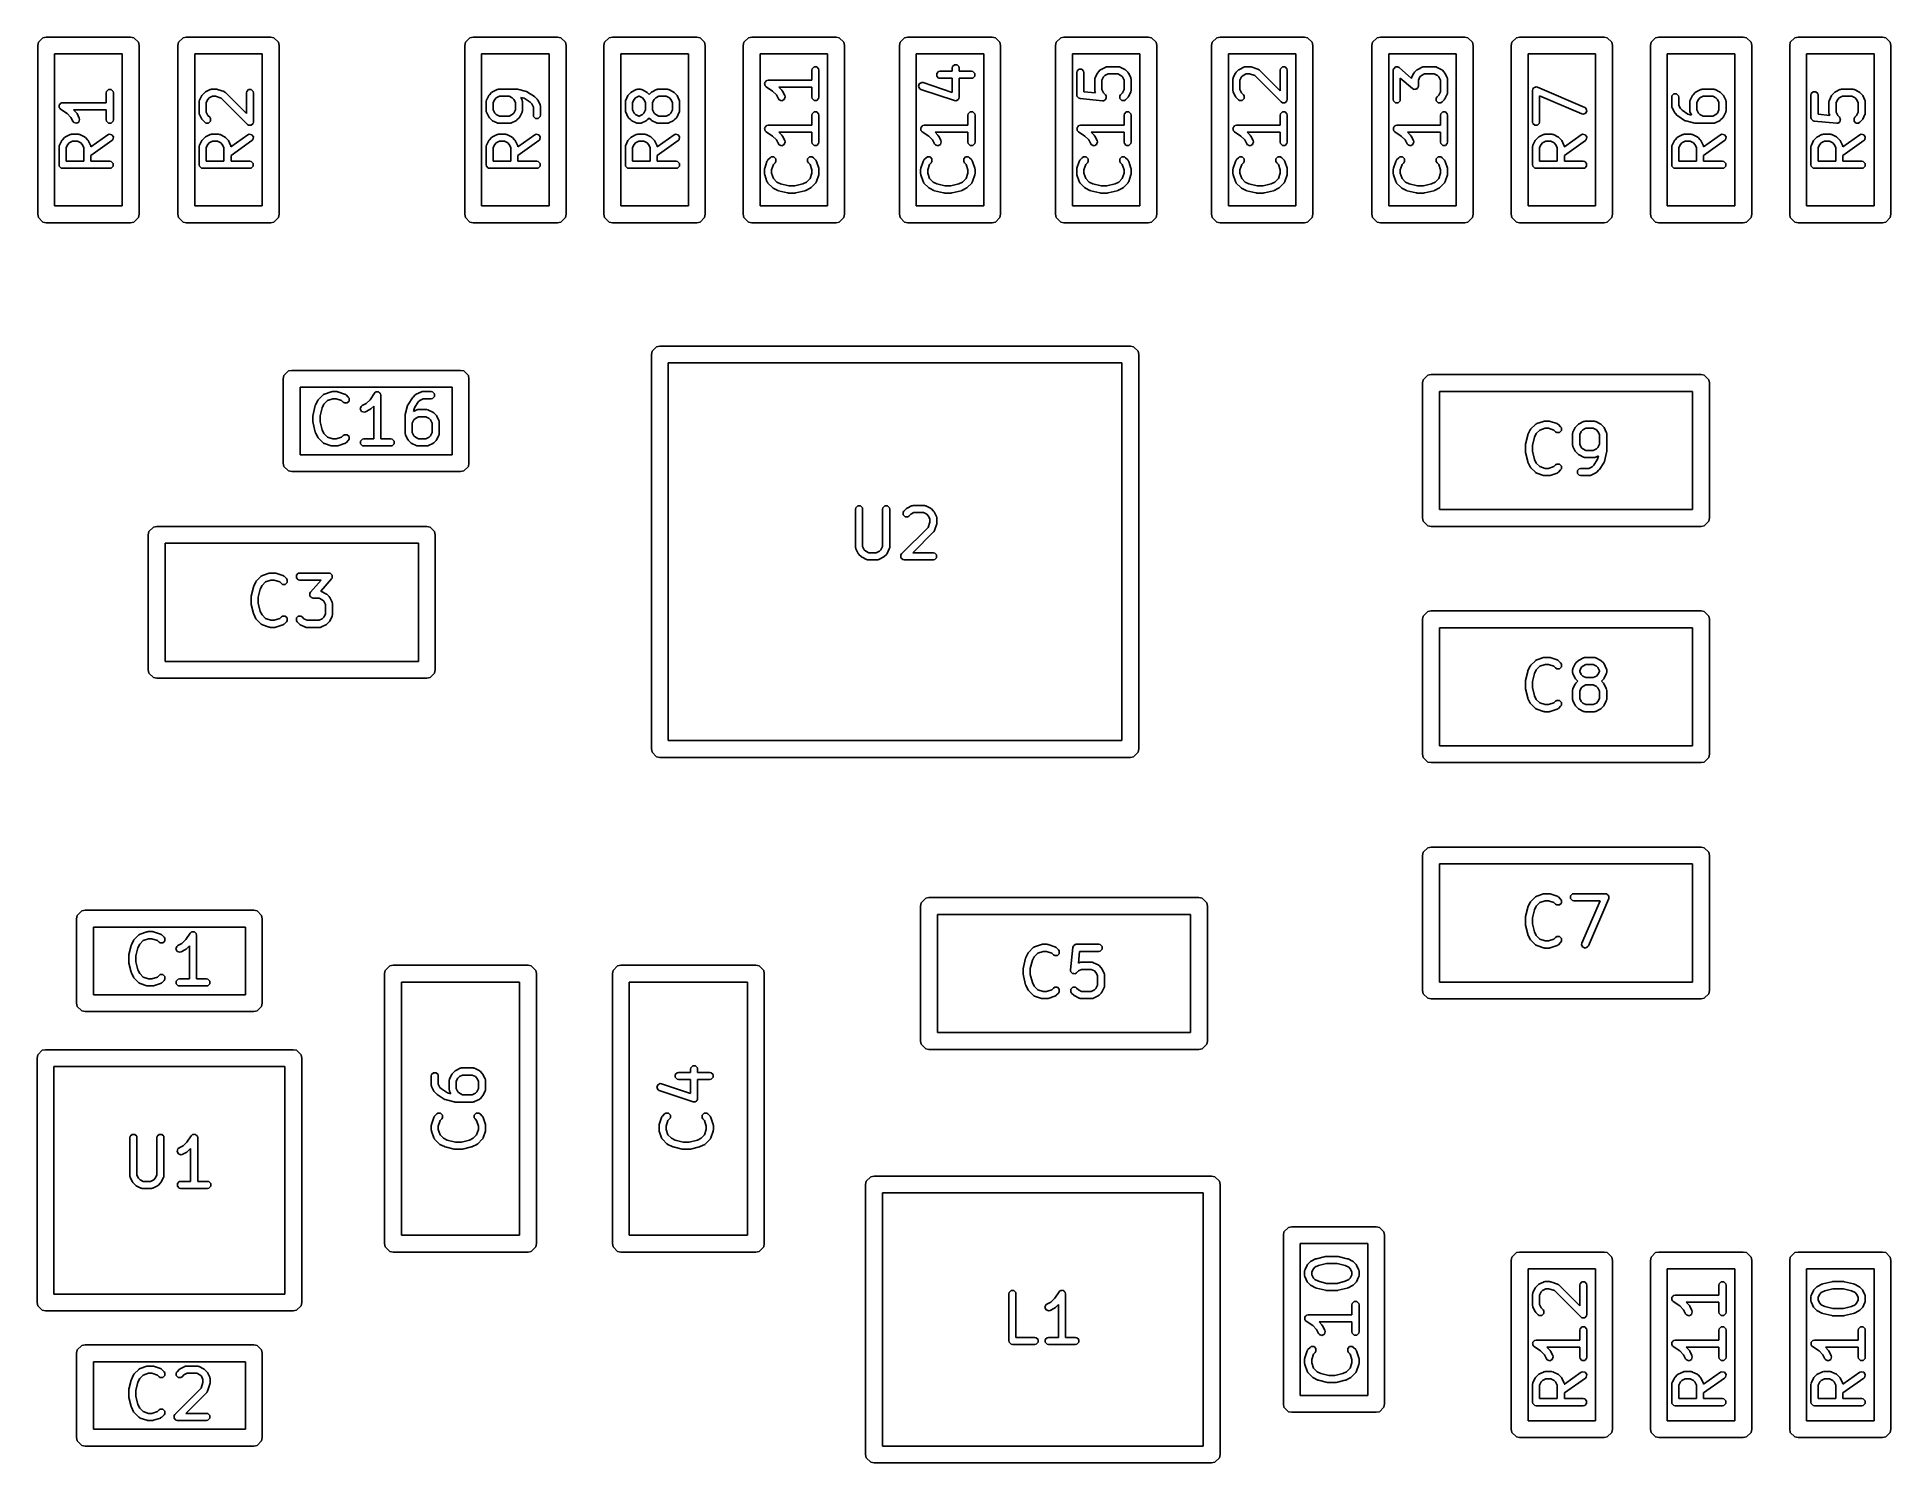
# Model space of a CAD drawing. Extents: x 5.551 to 5.983, y -4.108 to -3.775.
import ezdxf

# ---------------------------------------------------------------- set-up
doc = ezdxf.new("R2010")
doc.units = 0
doc.header["$MEASUREMENT"] = 0
doc.layers.add('BLACK', color=7, linetype='CONTINUOUS')

msp = doc.modelspace()

# ---------------------------------------------------------------- linework, layer by layer
at = {"layer": 'BLACK', "linetype": 'CONTINUOUS'}
for p, q in [((5.55104, -3.77612), (5.5521, -3.77505)), ((5.5521, -3.77505), (5.55285, -3.7749)), ((5.55285, -3.7749), (5.57254, -3.7749)), ((5.57254, -3.7749), (5.57329, -3.77505)), ((5.57329, -3.77505), (5.57436, -3.77612)), ((5.58371, -3.77612), (5.58478, -3.77505)), ((5.58478, -3.77505), (5.58553, -3.7749)), ((5.58553, -3.7749), (5.60522, -3.7749)), ((5.60522, -3.7749), (5.60597, -3.77505)), ((5.60597, -3.77505), (5.60704, -3.77612)), ((5.65064, -3.77612), (5.65171, -3.77505)), ((5.65171, -3.77505), (5.65246, -3.7749)), ((5.65246, -3.7749), (5.67215, -3.7749)), ((5.67215, -3.7749), (5.6729, -3.77505)), ((5.6729, -3.77505), (5.67396, -3.77612)), ((5.68312, -3.77612), (5.68419, -3.77505)), ((5.68419, -3.77505), (5.68494, -3.7749)), ((5.68494, -3.7749), (5.70463, -3.7749)), ((5.70463, -3.7749), (5.70538, -3.77505)), ((5.70538, -3.77505), (5.70644, -3.77612)), ((5.7156, -3.77612), (5.71667, -3.77505)), ((5.71667, -3.77505), (5.71742, -3.7749)), ((5.71742, -3.7749), (5.73711, -3.7749)), ((5.73711, -3.7749), (5.73786, -3.77505)), ((5.73786, -3.77505), (5.73892, -3.77612)), ((5.75202, -3.77612), (5.75309, -3.77505)), ((5.75309, -3.77505), (5.75384, -3.7749)), ((5.75384, -3.7749), (5.77352, -3.7749)), ((5.77352, -3.7749), (5.77428, -3.77505)), ((5.77428, -3.77505), (5.77534, -3.77612)), ((5.78844, -3.77612), (5.7895, -3.77505)), ((5.7895, -3.77505), (5.79026, -3.7749)), ((5.79026, -3.7749), (5.80994, -3.7749)), ((5.80994, -3.7749), (5.81069, -3.77505)), ((5.81069, -3.77505), (5.81176, -3.77612)), ((5.82485, -3.77612), (5.82592, -3.77505)), ((5.82592, -3.77505), (5.82667, -3.7749)), ((5.82667, -3.7749), (5.84636, -3.7749)), ((5.84636, -3.7749), (5.84711, -3.77505)), ((5.84711, -3.77505), (5.84818, -3.77612)), ((5.86226, -3.77612), (5.86332, -3.77505)), ((5.86332, -3.77505), (5.86407, -3.7749)), ((5.86407, -3.7749), (5.88376, -3.7749)), ((5.88376, -3.7749), (5.88451, -3.77505)), ((5.88451, -3.77505), (5.88558, -3.77612)), ((5.89474, -3.77612), (5.8958, -3.77505)), ((5.8958, -3.77505), (5.89656, -3.7749)), ((5.89656, -3.7749), (5.91624, -3.7749)), ((5.91624, -3.7749), (5.91699, -3.77505)), ((5.91699, -3.77505), (5.91806, -3.77612)), ((5.92722, -3.77612), (5.92828, -3.77505)), ((5.92828, -3.77505), (5.92904, -3.7749)), ((5.92904, -3.7749), (5.94872, -3.7749)), ((5.94872, -3.7749), (5.94947, -3.77505)), ((5.94947, -3.77505), (5.95054, -3.77612)), ((5.9597, -3.77612), (5.96076, -3.77505)), ((5.96076, -3.77505), (5.96152, -3.7749)), ((5.96152, -3.7749), (5.9812, -3.7749)), ((5.9812, -3.7749), (5.98195, -3.77505)), ((5.98195, -3.77505), (5.98302, -3.77612)), ((5.55089, -3.77687), (5.55104, -3.77612)), ((5.55089, -3.81624), (5.55089, -3.77687)), ((5.55482, -3.77884), (5.55482, -3.81427)), ((5.57057, -3.77884), (5.55482, -3.77884)), ((5.57057, -3.81427), (5.57057, -3.77884)), ((5.57436, -3.77612), (5.57451, -3.77687)), ((5.57451, -3.77687), (5.57451, -3.81624)), ((5.58356, -3.77687), (5.58371, -3.77612)), ((5.58356, -3.81624), (5.58356, -3.77687)), ((5.5875, -3.77884), (5.5875, -3.81427)), ((5.60325, -3.77884), (5.5875, -3.77884)), ((5.60325, -3.81427), (5.60325, -3.77884)), ((5.60704, -3.77612), (5.60719, -3.77687)), ((5.60719, -3.77687), (5.60719, -3.81624)), ((5.65049, -3.77687), (5.65064, -3.77612)), ((5.65049, -3.81624), (5.65049, -3.77687)), ((5.65443, -3.77884), (5.65443, -3.81427)), ((5.67018, -3.77884), (5.65443, -3.77884)), ((5.67018, -3.81427), (5.67018, -3.77884)), ((5.67396, -3.77612), (5.67411, -3.77687)), ((5.67411, -3.77687), (5.67411, -3.81624)), ((5.68297, -3.77687), (5.68312, -3.77612)), ((5.68297, -3.81624), (5.68297, -3.77687)), ((5.68691, -3.77884), (5.68691, -3.81427)), ((5.70266, -3.77884), (5.68691, -3.77884)), ((5.70266, -3.81427), (5.70266, -3.77884)), ((5.70644, -3.77612), (5.70659, -3.77687)), ((5.70659, -3.77687), (5.70659, -3.81624)), ((5.71545, -3.77687), (5.7156, -3.77612)), ((5.71545, -3.81624), (5.71545, -3.77687)), ((5.71939, -3.77884), (5.71939, -3.81427)), ((5.73514, -3.77884), (5.71939, -3.77884)), ((5.73514, -3.81427), (5.73514, -3.77884)), ((5.73892, -3.77612), (5.73907, -3.77687)), ((5.73907, -3.77687), (5.73907, -3.81624)), ((5.75187, -3.77687), (5.75202, -3.77612)), ((5.75187, -3.81624), (5.75187, -3.77687)), ((5.75581, -3.77884), (5.75581, -3.81427)), ((5.77156, -3.77884), (5.75581, -3.77884)), ((5.77156, -3.81427), (5.77156, -3.77884)), ((5.77534, -3.77612), (5.77549, -3.77687)), ((5.77549, -3.77687), (5.77549, -3.81624)), ((5.78829, -3.77687), (5.78844, -3.77612)), ((5.78829, -3.81624), (5.78829, -3.77687)), ((5.79222, -3.77884), (5.79222, -3.81427)), ((5.80797, -3.77884), (5.79222, -3.77884)), ((5.80797, -3.81427), (5.80797, -3.77884)), ((5.81176, -3.77612), (5.81191, -3.77687)), ((5.81191, -3.77687), (5.81191, -3.81624)), ((5.8247, -3.77687), (5.82485, -3.77612)), ((5.8247, -3.81624), (5.8247, -3.77687)), ((5.82864, -3.77884), (5.82864, -3.81427)), ((5.84439, -3.77884), (5.82864, -3.77884)), ((5.84439, -3.81427), (5.84439, -3.77884)), ((5.84818, -3.77612), (5.84833, -3.77687)), ((5.84833, -3.77687), (5.84833, -3.81624)), ((5.86211, -3.77687), (5.86226, -3.77612)), ((5.86211, -3.81624), (5.86211, -3.77687)), ((5.86604, -3.77884), (5.86604, -3.81427)), ((5.88179, -3.77884), (5.86604, -3.77884)), ((5.88179, -3.81427), (5.88179, -3.77884)), ((5.88558, -3.77612), (5.88573, -3.77687)), ((5.88573, -3.77687), (5.88573, -3.81624)), ((5.89459, -3.77687), (5.89474, -3.77612)), ((5.89459, -3.81624), (5.89459, -3.77687)), ((5.89852, -3.77884), (5.89852, -3.81427)), ((5.91427, -3.77884), (5.89852, -3.77884)), ((5.91427, -3.81427), (5.91427, -3.77884)), ((5.91806, -3.77612), (5.91821, -3.77687)), ((5.91821, -3.77687), (5.91821, -3.81624)), ((5.92707, -3.77687), (5.92722, -3.77612)), ((5.92707, -3.81624), (5.92707, -3.77687)), ((5.931, -3.77884), (5.931, -3.81427)), ((5.94675, -3.77884), (5.931, -3.77884)), ((5.94675, -3.81427), (5.94675, -3.77884)), ((5.95054, -3.77612), (5.95069, -3.77687)), ((5.95069, -3.77687), (5.95069, -3.81624)), ((5.95955, -3.77687), (5.9597, -3.77612)), ((5.95955, -3.81624), (5.95955, -3.77687)), ((5.96348, -3.77884), (5.96348, -3.81427)), ((5.97923, -3.77884), (5.96348, -3.77884)), ((5.97923, -3.81427), (5.97923, -3.77884)), ((5.98302, -3.77612), (5.98317, -3.77687)), ((5.98317, -3.77687), (5.98317, -3.81624)), ((5.73145, -3.78264), (5.73151, -3.78233)), ((5.73145, -3.78497), (5.73145, -3.78264)), ((5.73151, -3.78233), (5.73196, -3.78188)), ((5.73196, -3.78188), (5.73259, -3.78188)), ((5.73259, -3.78188), (5.73304, -3.78233)), ((5.73304, -3.78233), (5.7331, -3.78264)), ((5.7331, -3.78264), (5.7331, -3.78894)), ((5.76058, -3.78338), (5.76103, -3.78293)), ((5.76058, -3.78401), (5.76058, -3.78338)), ((5.76103, -3.78293), (5.76135, -3.78287)), ((5.76135, -3.78287), (5.76419, -3.78287)), ((5.76419, -3.78212), (5.76426, -3.7818)), ((5.76419, -3.78287), (5.76419, -3.78212)), ((5.76426, -3.7818), (5.7647, -3.78136)), ((5.7647, -3.78136), (5.76534, -3.78136)), ((5.76534, -3.78136), (5.76578, -3.7818)), ((5.76578, -3.7818), (5.76585, -3.78212)), ((5.76585, -3.78212), (5.76585, -3.78287)), ((5.76585, -3.78287), (5.76869, -3.78287)), ((5.76869, -3.78287), (5.76901, -3.78293)), ((5.76901, -3.78293), (5.76946, -3.78338)), ((5.76946, -3.78338), (5.76946, -3.78401)), ((5.79326, -3.78317), (5.79332, -3.78285)), ((5.79326, -3.78842), (5.79326, -3.78317)), ((5.79332, -3.78285), (5.79377, -3.78241)), ((5.79377, -3.78241), (5.7944, -3.78241)), ((5.7944, -3.78241), (5.79485, -3.78285)), ((5.79485, -3.78285), (5.79492, -3.78317)), ((5.79492, -3.78317), (5.79492, -3.78767)), ((5.79755, -3.78437), (5.79807, -3.78332)), ((5.79807, -3.78332), (5.79815, -3.78322)), ((5.79815, -3.78322), (5.79823, -3.78311)), ((5.79823, -3.78311), (5.79875, -3.78258)), ((5.79875, -3.78258), (5.79886, -3.78251)), ((5.79886, -3.78251), (5.79897, -3.78243)), ((5.79897, -3.78243), (5.80002, -3.7819)), ((5.79983, -3.78385), (5.79949, -3.78418)), ((5.80058, -3.78347), (5.79983, -3.78385)), ((5.80002, -3.7819), (5.80006, -3.78189)), ((5.80006, -3.78189), (5.80007, -3.78188)), ((5.80007, -3.78188), (5.8002, -3.78185)), ((5.8002, -3.78185), (5.80033, -3.78182)), ((5.80033, -3.78182), (5.80035, -3.78183)), ((5.80035, -3.78183), (5.80039, -3.78182)), ((5.80039, -3.78182), (5.80301, -3.78182)), ((5.80282, -3.78347), (5.80058, -3.78347)), ((5.80357, -3.78385), (5.80282, -3.78347)), ((5.80301, -3.78182), (5.80305, -3.78183)), ((5.80305, -3.78183), (5.80307, -3.78182)), ((5.80307, -3.78182), (5.8032, -3.78185)), ((5.8032, -3.78185), (5.80333, -3.78188)), ((5.80333, -3.78188), (5.80334, -3.78189)), ((5.80334, -3.78189), (5.80338, -3.7819)), ((5.80338, -3.7819), (5.80443, -3.78243)), ((5.80391, -3.78418), (5.80357, -3.78385)), ((5.80443, -3.78243), (5.80454, -3.78251)), ((5.80454, -3.78251), (5.80465, -3.78258)), ((5.80465, -3.78258), (5.80517, -3.78311)), ((5.80517, -3.78311), (5.80525, -3.78322)), ((5.80525, -3.78322), (5.80533, -3.78332)), ((5.80533, -3.78332), (5.80585, -3.78437)), ((5.82977, -3.78437), (5.83029, -3.78332)), ((5.83029, -3.78332), (5.83037, -3.78322)), ((5.83037, -3.78322), (5.83045, -3.78311)), ((5.83045, -3.78311), (5.83097, -3.78258)), ((5.83097, -3.78258), (5.83108, -3.78251)), ((5.83108, -3.78251), (5.83119, -3.78243)), ((5.83119, -3.78243), (5.83224, -3.7819)), ((5.83205, -3.78385), (5.83171, -3.78418)), ((5.8328, -3.78347), (5.83205, -3.78385)), ((5.83224, -3.7819), (5.83228, -3.78189)), ((5.83228, -3.78189), (5.83229, -3.78188)), ((5.83229, -3.78188), (5.83242, -3.78185)), ((5.83242, -3.78185), (5.83255, -3.78182)), ((5.83255, -3.78182), (5.83256, -3.78183)), ((5.83256, -3.78183), (5.83261, -3.78182)), ((5.83261, -3.78182), (5.83366, -3.78182)), ((5.83352, -3.78347), (5.8328, -3.78347)), ((5.83478, -3.78389), (5.83352, -3.78347)), ((5.83366, -3.78182), (5.83379, -3.78184)), ((5.83379, -3.78184), (5.83392, -3.78186)), ((5.83392, -3.78186), (5.83549, -3.78238)), ((5.83549, -3.78238), (5.83553, -3.78241)), ((5.83553, -3.78241), (5.83555, -3.78241)), ((5.83555, -3.78241), (5.83566, -3.78248)), ((5.83566, -3.78248), (5.83577, -3.78254)), ((5.83577, -3.78254), (5.83578, -3.78256)), ((5.83578, -3.78256), (5.83581, -3.78258)), ((5.83581, -3.78258), (5.8407, -3.78747)), ((5.8407, -3.78264), (5.84077, -3.78233)), ((5.8407, -3.78747), (5.8407, -3.78264)), ((5.84077, -3.78233), (5.84121, -3.78188)), ((5.84121, -3.78188), (5.84185, -3.78188)), ((5.84185, -3.78188), (5.84229, -3.78233)), ((5.84229, -3.78233), (5.84236, -3.78264)), ((5.84236, -3.78264), (5.84236, -3.78947)), ((5.86708, -3.78264), (5.86713, -3.78241)), ((5.86708, -3.78947), (5.86708, -3.78264)), ((5.86712, -3.78238), (5.86714, -3.78237)), ((5.86713, -3.78241), (5.86712, -3.78238)), ((5.86714, -3.78233), (5.86735, -3.78212)), ((5.86714, -3.78237), (5.86714, -3.78233)), ((5.86735, -3.78212), (5.86754, -3.7819)), ((5.86754, -3.7819), (5.86757, -3.7819)), ((5.86757, -3.7819), (5.86759, -3.78188)), ((5.86759, -3.78188), (5.86788, -3.78188)), ((5.86788, -3.78188), (5.86817, -3.78186)), ((5.86817, -3.78186), (5.86821, -3.78188)), ((5.86821, -3.78188), (5.86822, -3.78188)), ((5.86822, -3.78188), (5.86825, -3.7819)), ((5.86825, -3.7819), (5.86845, -3.78202)), ((5.86845, -3.78202), (5.87132, -3.78453)), ((5.87137, -3.78437), (5.87189, -3.78332)), ((5.87189, -3.78332), (5.87197, -3.78322)), ((5.87197, -3.78322), (5.87205, -3.78311)), ((5.87205, -3.78311), (5.87257, -3.78258)), ((5.87257, -3.78258), (5.87268, -3.78251)), ((5.87268, -3.78251), (5.87279, -3.78243)), ((5.87279, -3.78243), (5.87384, -3.7819)), ((5.87365, -3.78385), (5.87331, -3.78418)), ((5.8744, -3.78347), (5.87365, -3.78385)), ((5.87384, -3.7819), (5.87388, -3.78189)), ((5.87388, -3.78189), (5.87389, -3.78188)), ((5.87389, -3.78188), (5.87402, -3.78185)), ((5.87402, -3.78185), (5.87415, -3.78182)), ((5.87415, -3.78182), (5.87417, -3.78183)), ((5.87417, -3.78183), (5.87421, -3.78182)), ((5.87421, -3.78182), (5.87683, -3.78182)), ((5.87664, -3.78347), (5.8744, -3.78347)), ((5.87739, -3.78385), (5.87664, -3.78347)), ((5.87683, -3.78182), (5.87687, -3.78183)), ((5.87687, -3.78183), (5.87689, -3.78182)), ((5.87689, -3.78182), (5.87702, -3.78185)), ((5.87702, -3.78185), (5.87715, -3.78188)), ((5.87715, -3.78188), (5.87716, -3.78189)), ((5.87716, -3.78189), (5.8772, -3.7819)), ((5.8772, -3.7819), (5.87825, -3.78243)), ((5.87773, -3.78418), (5.87739, -3.78385)), ((5.87825, -3.78243), (5.87836, -3.78251)), ((5.87836, -3.78251), (5.87847, -3.78258)), ((5.87847, -3.78258), (5.87899, -3.78311)), ((5.87899, -3.78311), (5.87906, -3.78322)), ((5.87906, -3.78322), (5.87915, -3.78332)), ((5.87915, -3.78332), (5.87967, -3.78437)), ((5.56688, -3.78789), (5.56695, -3.78758)), ((5.56688, -3.79022), (5.56688, -3.78789)), ((5.56695, -3.78758), (5.56739, -3.78713)), ((5.56739, -3.78713), (5.56803, -3.78713)), ((5.56803, -3.78713), (5.56847, -3.78758)), ((5.56847, -3.78758), (5.56854, -3.78789)), ((5.56854, -3.78789), (5.56854, -3.79419)), ((5.5893, -3.78836), (5.58983, -3.78783)), ((5.58983, -3.78783), (5.58994, -3.78776)), ((5.58994, -3.78776), (5.59004, -3.78768)), ((5.59004, -3.78768), (5.59109, -3.78715)), ((5.59109, -3.78715), (5.59113, -3.78714)), ((5.59113, -3.78714), (5.59115, -3.78713)), ((5.59115, -3.78713), (5.59128, -3.7871)), ((5.59128, -3.7871), (5.59141, -3.78707)), ((5.59141, -3.78707), (5.59142, -3.78707)), ((5.59142, -3.78707), (5.59146, -3.78707)), ((5.59146, -3.78707), (5.59251, -3.78707)), ((5.59251, -3.78707), (5.59264, -3.78709)), ((5.59264, -3.78709), (5.59278, -3.78711)), ((5.59278, -3.78711), (5.59435, -3.78763)), ((5.59435, -3.78763), (5.59439, -3.78765)), ((5.59439, -3.78765), (5.5944, -3.78765)), ((5.5944, -3.78765), (5.59452, -3.78773)), ((5.59452, -3.78773), (5.59463, -3.78779)), ((5.59463, -3.78779), (5.59464, -3.78781)), ((5.59464, -3.78781), (5.59467, -3.78783)), ((5.59467, -3.78783), (5.59956, -3.79272)), ((5.59956, -3.78789), (5.59962, -3.78758)), ((5.59956, -3.79272), (5.59956, -3.78789)), ((5.59962, -3.78758), (5.60007, -3.78713)), ((5.60007, -3.78713), (5.6007, -3.78713)), ((5.6007, -3.78713), (5.60115, -3.78758)), ((5.60115, -3.78758), (5.60121, -3.78789)), ((5.60121, -3.78789), (5.60121, -3.79472)), ((5.65623, -3.78836), (5.65676, -3.78783)), ((5.65676, -3.78783), (5.65687, -3.78776)), ((5.65687, -3.78776), (5.65697, -3.78768)), ((5.65697, -3.78768), (5.65802, -3.78715)), ((5.65802, -3.78715), (5.65806, -3.78714)), ((5.65806, -3.78714), (5.65808, -3.78713)), ((5.65808, -3.78713), (5.65821, -3.7871)), ((5.65821, -3.7871), (5.65833, -3.78707)), ((5.65833, -3.78707), (5.65835, -3.78707)), ((5.65835, -3.78707), (5.65839, -3.78707)), ((5.65839, -3.78707), (5.66259, -3.78707)), ((5.66259, -3.78707), (5.66269, -3.78709)), ((5.66269, -3.78709), (5.66279, -3.78709)), ((5.66279, -3.78709), (5.66489, -3.78762)), ((5.66489, -3.78762), (5.66502, -3.78768)), ((5.66502, -3.78768), (5.66515, -3.78773)), ((5.66515, -3.78773), (5.66673, -3.78878)), ((5.68871, -3.78836), (5.68924, -3.78783)), ((5.68924, -3.78783), (5.68935, -3.78776)), ((5.68935, -3.78776), (5.68945, -3.78768)), ((5.68945, -3.78768), (5.6905, -3.78715)), ((5.6905, -3.78715), (5.69054, -3.78714)), ((5.69054, -3.78714), (5.69056, -3.78713)), ((5.69056, -3.78713), (5.69069, -3.7871)), ((5.69069, -3.7871), (5.69081, -3.78707)), ((5.69081, -3.78707), (5.69083, -3.78707)), ((5.69083, -3.78707), (5.69087, -3.78707)), ((5.69087, -3.78707), (5.6914, -3.78707)), ((5.6914, -3.78707), (5.69144, -3.78707)), ((5.69144, -3.78707), (5.69146, -3.78707)), ((5.69146, -3.78707), (5.69158, -3.7871)), ((5.69158, -3.7871), (5.69171, -3.78713)), ((5.69171, -3.78713), (5.69173, -3.78714)), ((5.69173, -3.78714), (5.69177, -3.78715)), ((5.69177, -3.78715), (5.69282, -3.78768)), ((5.69282, -3.78768), (5.69292, -3.78776)), ((5.69292, -3.78776), (5.69303, -3.78783)), ((5.69303, -3.78783), (5.6935, -3.7883)), ((5.6935, -3.7883), (5.69396, -3.78783)), ((5.69396, -3.78783), (5.69407, -3.78776)), ((5.69407, -3.78776), (5.69418, -3.78768)), ((5.69418, -3.78768), (5.69523, -3.78715)), ((5.69523, -3.78715), (5.69527, -3.78714)), ((5.69527, -3.78714), (5.69528, -3.78713)), ((5.69528, -3.78713), (5.69541, -3.7871)), ((5.69541, -3.7871), (5.69554, -3.78707)), ((5.69554, -3.78707), (5.69556, -3.78707)), ((5.69556, -3.78707), (5.6956, -3.78707)), ((5.6956, -3.78707), (5.6977, -3.78707)), ((5.6977, -3.78707), (5.69774, -3.78707)), ((5.69774, -3.78707), (5.69776, -3.78707)), ((5.69776, -3.78707), (5.69788, -3.7871)), ((5.69788, -3.7871), (5.69801, -3.78713)), ((5.69801, -3.78713), (5.69803, -3.78714)), ((5.69803, -3.78714), (5.69807, -3.78715)), ((5.69807, -3.78715), (5.69912, -3.78768)), ((5.69912, -3.78768), (5.69922, -3.78776)), ((5.69922, -3.78776), (5.69933, -3.78783)), ((5.69933, -3.78783), (5.69986, -3.78836)), ((5.72044, -3.78563), (5.72049, -3.78556)), ((5.72049, -3.78587), (5.72044, -3.78563)), ((5.72049, -3.78548), (5.72066, -3.78531)), ((5.72049, -3.78556), (5.72049, -3.78548)), ((5.72049, -3.78611), (5.72049, -3.78587)), ((5.72055, -3.78617), (5.72049, -3.78611)), ((5.72057, -3.78625), (5.72055, -3.78617)), ((5.7208, -3.78648), (5.72057, -3.78625)), ((5.72066, -3.78531), (5.72079, -3.78511)), ((5.72079, -3.78511), (5.72088, -3.78509)), ((5.7223, -3.78749), (5.7208, -3.78648)), ((5.72088, -3.78509), (5.72094, -3.78503)), ((5.72094, -3.78503), (5.72125, -3.78497)), ((5.72125, -3.78497), (5.73145, -3.78497)), ((5.7232, -3.78838), (5.7223, -3.78749)), ((5.73145, -3.78662), (5.72377, -3.78662)), ((5.72377, -3.78662), (5.72446, -3.78731)), ((5.72446, -3.78731), (5.72454, -3.78742)), ((5.72454, -3.78742), (5.72462, -3.78752)), ((5.72462, -3.78752), (5.72514, -3.78857)), ((5.73145, -3.78894), (5.73145, -3.78662)), ((5.75632, -3.78638), (5.75652, -3.78578)), ((5.7566, -3.78694), (5.75632, -3.78638)), ((5.75652, -3.78578), (5.75709, -3.78549)), ((5.75688, -3.7871), (5.7566, -3.78694)), ((5.76476, -3.78973), (5.75688, -3.7871)), ((5.75709, -3.78549), (5.75741, -3.78553)), ((5.75741, -3.78553), (5.76419, -3.7878)), ((5.76103, -3.78446), (5.76058, -3.78401)), ((5.76135, -3.78452), (5.76103, -3.78446)), ((5.76419, -3.78452), (5.76135, -3.78452)), ((5.76419, -3.7878), (5.76419, -3.78452)), ((5.76869, -3.78452), (5.76585, -3.78452)), ((5.76585, -3.78452), (5.76585, -3.78894)), ((5.76901, -3.78446), (5.76869, -3.78452)), ((5.76946, -3.78401), (5.76901, -3.78446)), ((5.79492, -3.78767), (5.79765, -3.78794)), ((5.79746, -3.78469), (5.7975, -3.78456)), ((5.79747, -3.7847), (5.79746, -3.78469)), ((5.79746, -3.78474), (5.79747, -3.7847)), ((5.79746, -3.78737), (5.79746, -3.78474)), ((5.79747, -3.78741), (5.79746, -3.78737)), ((5.79746, -3.78743), (5.79747, -3.78741)), ((5.7975, -3.78756), (5.79746, -3.78743)), ((5.7975, -3.78456), (5.79752, -3.78443)), ((5.79752, -3.78769), (5.7975, -3.78756)), ((5.79752, -3.78443), (5.79754, -3.78441)), ((5.79754, -3.7877), (5.79752, -3.78769)), ((5.79754, -3.78441), (5.79755, -3.78437)), ((5.79755, -3.78774), (5.79754, -3.7877)), ((5.79765, -3.78794), (5.79755, -3.78774)), ((5.79949, -3.78418), (5.79911, -3.78494)), ((5.79911, -3.78494), (5.79911, -3.78717)), ((5.79911, -3.78717), (5.79949, -3.78793)), ((5.79949, -3.78793), (5.79992, -3.78836)), ((5.80348, -3.78836), (5.80391, -3.78793)), ((5.80429, -3.78494), (5.80391, -3.78418)), ((5.80391, -3.78793), (5.80429, -3.78717)), ((5.80429, -3.78717), (5.80429, -3.78494)), ((5.80585, -3.78774), (5.80533, -3.78879)), ((5.80585, -3.78437), (5.80586, -3.78441)), ((5.80586, -3.7877), (5.80585, -3.78774)), ((5.80586, -3.78441), (5.80588, -3.78443)), ((5.80588, -3.78769), (5.80586, -3.7877)), ((5.80588, -3.78443), (5.8059, -3.78456)), ((5.8059, -3.78755), (5.80588, -3.78769)), ((5.8059, -3.78456), (5.80594, -3.78469)), ((5.80594, -3.78743), (5.8059, -3.78755)), ((5.80594, -3.78469), (5.80593, -3.7847)), ((5.80593, -3.7847), (5.80594, -3.78474)), ((5.80594, -3.78737), (5.80593, -3.78741)), ((5.80593, -3.78741), (5.80594, -3.78743)), ((5.80594, -3.78474), (5.80594, -3.78737)), ((5.82968, -3.78469), (5.82972, -3.78456)), ((5.82969, -3.7847), (5.82968, -3.78469)), ((5.82968, -3.78474), (5.82969, -3.7847)), ((5.82968, -3.78737), (5.82968, -3.78474)), ((5.82969, -3.78741), (5.82968, -3.78737)), ((5.82968, -3.78743), (5.82969, -3.78741)), ((5.82972, -3.78756), (5.82968, -3.78743)), ((5.82972, -3.78456), (5.82974, -3.78443)), ((5.82974, -3.78769), (5.82972, -3.78756)), ((5.82974, -3.78443), (5.82976, -3.78441)), ((5.82976, -3.7877), (5.82974, -3.78769)), ((5.82976, -3.78441), (5.82977, -3.78437)), ((5.82977, -3.78774), (5.82976, -3.7877)), ((5.83029, -3.78879), (5.82977, -3.78774)), ((5.83171, -3.78418), (5.83133, -3.78494)), ((5.83133, -3.78494), (5.83133, -3.78717)), ((5.83133, -3.78717), (5.83171, -3.78793)), ((5.83171, -3.78793), (5.83214, -3.78836)), ((5.84094, -3.79005), (5.83478, -3.78389)), ((5.87156, -3.78694), (5.86873, -3.78447)), ((5.86873, -3.78447), (5.86873, -3.78947)), ((5.87132, -3.78453), (5.87134, -3.78443)), ((5.87134, -3.78443), (5.87136, -3.78441)), ((5.87136, -3.78441), (5.87137, -3.78437)), ((5.87177, -3.78706), (5.87156, -3.78694)), ((5.87179, -3.78708), (5.87177, -3.78706)), ((5.87181, -3.78708), (5.87179, -3.78708)), ((5.87184, -3.7871), (5.87181, -3.78708)), ((5.87213, -3.78708), (5.87184, -3.7871)), ((5.87242, -3.78708), (5.87213, -3.78708)), ((5.87244, -3.78706), (5.87242, -3.78708)), ((5.87247, -3.78706), (5.87244, -3.78706)), ((5.87266, -3.78684), (5.87247, -3.78706)), ((5.87287, -3.78664), (5.87266, -3.78684)), ((5.87288, -3.7866), (5.87287, -3.78664)), ((5.87289, -3.78658), (5.87288, -3.7866)), ((5.87293, -3.78632), (5.87289, -3.78655)), ((5.87289, -3.78655), (5.87289, -3.78658)), ((5.87331, -3.78418), (5.87293, -3.78494)), ((5.87293, -3.78494), (5.87293, -3.78632)), ((5.8781, -3.78494), (5.87773, -3.78418)), ((5.87773, -3.78845), (5.8781, -3.7877)), ((5.8781, -3.7877), (5.8781, -3.78494)), ((5.87967, -3.78437), (5.87968, -3.78441)), ((5.87968, -3.78441), (5.87969, -3.78443)), ((5.87969, -3.78443), (5.87972, -3.78456)), ((5.87972, -3.78808), (5.87969, -3.78821)), ((5.87972, -3.78456), (5.87976, -3.78469)), ((5.87976, -3.78795), (5.87972, -3.78808)), ((5.87976, -3.78469), (5.87975, -3.7847)), ((5.87975, -3.7847), (5.87976, -3.78474)), ((5.87976, -3.78789), (5.87975, -3.78793)), ((5.87975, -3.78793), (5.87976, -3.78795)), ((5.87976, -3.78474), (5.87976, -3.78789)), ((5.89956, -3.78735), (5.89962, -3.78705)), ((5.89956, -3.78736), (5.89956, -3.78735)), ((5.89956, -3.78737), (5.89956, -3.78736)), ((5.89956, -3.78736), (5.89956, -3.78736)), ((5.89956, -3.79472), (5.89956, -3.78737)), ((5.89962, -3.78705), (5.89974, -3.78693)), ((5.89974, -3.78693), (5.89981, -3.78678)), ((5.89981, -3.78678), (5.89996, -3.78672)), ((5.89996, -3.78672), (5.90007, -3.7866)), ((5.90007, -3.7866), (5.90024, -3.7866)), ((5.90024, -3.7866), (5.9004, -3.78654)), ((5.9004, -3.78654), (5.90069, -3.7866)), ((5.90069, -3.7866), (5.9007, -3.7866)), ((5.9007, -3.7866), (5.90071, -3.78661)), ((5.90071, -3.78661), (5.90071, -3.78661)), ((5.90071, -3.78661), (5.91174, -3.79133)), ((5.9321, -3.78863), (5.93255, -3.78818)), ((5.93255, -3.78818), (5.93318, -3.78818)), ((5.93318, -3.78818), (5.93363, -3.78863)), ((5.93701, -3.78836), (5.93753, -3.78783)), ((5.93753, -3.78783), (5.93764, -3.78776)), ((5.93764, -3.78776), (5.93775, -3.78768)), ((5.93775, -3.78768), (5.9388, -3.78715)), ((5.9388, -3.78715), (5.93884, -3.78714)), ((5.93884, -3.78714), (5.93885, -3.78713)), ((5.93885, -3.78713), (5.93898, -3.7871)), ((5.93898, -3.7871), (5.93911, -3.78707)), ((5.93911, -3.78707), (5.93913, -3.78707)), ((5.93913, -3.78707), (5.93917, -3.78707)), ((5.93917, -3.78707), (5.94179, -3.78707)), ((5.94179, -3.78707), (5.94183, -3.78707)), ((5.94183, -3.78707), (5.94185, -3.78707)), ((5.94185, -3.78707), (5.94198, -3.7871)), ((5.94198, -3.7871), (5.94211, -3.78713)), ((5.94211, -3.78713), (5.94212, -3.78714)), ((5.94212, -3.78714), (5.94216, -3.78715)), ((5.94216, -3.78715), (5.94321, -3.78768)), ((5.94321, -3.78768), (5.94332, -3.78776)), ((5.94332, -3.78776), (5.94343, -3.78783)), ((5.94343, -3.78783), (5.94395, -3.78836)), ((5.96452, -3.78842), (5.96458, -3.7881)), ((5.96458, -3.7881), (5.96503, -3.78765)), ((5.96503, -3.78765), (5.96566, -3.78765)), ((5.96566, -3.78765), (5.96611, -3.7881)), ((5.96611, -3.7881), (5.96618, -3.78842)), ((5.96949, -3.78836), (5.97001, -3.78783)), ((5.97001, -3.78783), (5.97012, -3.78776)), ((5.97012, -3.78776), (5.97023, -3.78768)), ((5.97023, -3.78768), (5.97128, -3.78715)), ((5.97128, -3.78715), (5.97132, -3.78714)), ((5.97132, -3.78714), (5.97133, -3.78713)), ((5.97133, -3.78713), (5.97146, -3.7871)), ((5.97146, -3.7871), (5.97159, -3.78707)), ((5.97159, -3.78707), (5.97161, -3.78707)), ((5.97161, -3.78707), (5.97165, -3.78707)), ((5.97165, -3.78707), (5.97427, -3.78707)), ((5.97427, -3.78707), (5.97431, -3.78707)), ((5.97431, -3.78707), (5.97433, -3.78707)), ((5.97433, -3.78707), (5.97446, -3.7871)), ((5.97446, -3.7871), (5.97459, -3.78713)), ((5.97459, -3.78713), (5.9746, -3.78714)), ((5.9746, -3.78714), (5.97464, -3.78715)), ((5.97464, -3.78715), (5.97569, -3.78768)), ((5.97569, -3.78768), (5.9758, -3.78776)), ((5.9758, -3.78776), (5.97591, -3.78783)), ((5.97591, -3.78783), (5.97643, -3.78836)), ((5.55588, -3.79088), (5.55592, -3.79081)), ((5.55592, -3.79112), (5.55588, -3.79088)), ((5.55592, -3.79073), (5.55609, -3.79056)), ((5.55592, -3.79081), (5.55592, -3.79073)), ((5.55592, -3.79136), (5.55592, -3.79112)), ((5.55598, -3.79142), (5.55592, -3.79136)), ((5.556, -3.7915), (5.55598, -3.79142)), ((5.55623, -3.79173), (5.556, -3.7915)), ((5.55609, -3.79056), (5.55623, -3.79036)), ((5.55623, -3.79036), (5.55631, -3.79034)), ((5.55774, -3.79274), (5.55623, -3.79173)), ((5.55631, -3.79034), (5.55637, -3.79028)), ((5.55637, -3.79028), (5.55669, -3.79022)), ((5.55669, -3.79022), (5.56688, -3.79022)), ((5.56688, -3.79187), (5.55921, -3.79187)), ((5.55921, -3.79187), (5.5599, -3.79256)), ((5.56688, -3.79419), (5.56688, -3.79187)), ((5.58854, -3.78993), (5.58857, -3.78981)), ((5.58855, -3.78995), (5.58854, -3.78993)), ((5.58854, -3.78999), (5.58855, -3.78995)), ((5.58854, -3.79262), (5.58854, -3.78999)), ((5.58857, -3.78981), (5.5886, -3.78968)), ((5.5886, -3.78968), (5.58861, -3.78966)), ((5.58861, -3.78966), (5.58862, -3.78962)), ((5.58862, -3.78962), (5.58915, -3.78857)), ((5.58915, -3.78857), (5.58923, -3.78847)), ((5.58923, -3.78847), (5.5893, -3.78836)), ((5.59057, -3.78943), (5.59019, -3.79019)), ((5.59019, -3.79019), (5.59019, -3.79242)), ((5.59019, -3.79242), (5.59057, -3.79318)), ((5.5909, -3.7891), (5.59057, -3.78943)), ((5.59166, -3.78872), (5.5909, -3.7891)), ((5.59238, -3.78872), (5.59166, -3.78872)), ((5.59364, -3.78914), (5.59238, -3.78872)), ((5.5998, -3.7953), (5.59364, -3.78914)), ((5.65547, -3.78993), (5.6555, -3.78981)), ((5.65547, -3.78995), (5.65547, -3.78993)), ((5.65547, -3.78999), (5.65547, -3.78995)), ((5.65547, -3.79209), (5.65547, -3.78999)), ((5.65547, -3.79213), (5.65547, -3.79209)), ((5.65547, -3.79215), (5.65547, -3.79213)), ((5.6555, -3.79228), (5.65547, -3.79215)), ((5.6555, -3.78981), (5.65553, -3.78968)), ((5.65553, -3.79241), (5.6555, -3.79228)), ((5.65553, -3.78968), (5.65554, -3.78966)), ((5.65554, -3.79242), (5.65553, -3.79241)), ((5.65554, -3.78966), (5.65555, -3.78962)), ((5.65555, -3.79246), (5.65554, -3.79242)), ((5.65555, -3.78962), (5.65608, -3.78857)), ((5.65608, -3.79351), (5.65555, -3.79246)), ((5.65608, -3.78857), (5.65616, -3.78847)), ((5.65616, -3.78847), (5.65623, -3.78836)), ((5.6575, -3.78943), (5.65712, -3.79019)), ((5.65712, -3.79019), (5.65712, -3.7919)), ((5.65712, -3.7919), (5.6575, -3.79265)), ((5.65783, -3.7891), (5.6575, -3.78943)), ((5.65859, -3.78872), (5.65783, -3.7891)), ((5.66082, -3.78872), (5.65859, -3.78872)), ((5.66158, -3.7891), (5.66082, -3.78872)), ((5.66191, -3.78943), (5.66158, -3.7891)), ((5.66229, -3.79019), (5.66191, -3.78943)), ((5.66191, -3.79265), (5.66229, -3.7919)), ((5.66229, -3.7919), (5.66229, -3.79019)), ((5.66386, -3.79246), (5.66333, -3.79351)), ((5.66435, -3.78919), (5.66354, -3.78898)), ((5.66354, -3.78898), (5.66386, -3.78962)), ((5.66386, -3.78962), (5.66387, -3.78966)), ((5.66387, -3.79242), (5.66386, -3.79246)), ((5.66387, -3.78966), (5.66388, -3.78968)), ((5.66388, -3.79241), (5.66387, -3.79242)), ((5.66388, -3.78968), (5.66391, -3.78981)), ((5.66391, -3.79228), (5.66388, -3.79241)), ((5.66391, -3.78981), (5.66394, -3.78993)), ((5.66394, -3.79215), (5.66391, -3.79228)), ((5.66394, -3.78993), (5.66394, -3.78995)), ((5.66394, -3.78995), (5.66394, -3.78999)), ((5.66394, -3.78999), (5.66394, -3.79209)), ((5.66394, -3.79209), (5.66394, -3.79213)), ((5.66394, -3.79213), (5.66394, -3.79215)), ((5.66574, -3.79011), (5.66435, -3.78919)), ((5.66611, -3.79048), (5.66574, -3.79011)), ((5.66649, -3.79124), (5.66611, -3.79048)), ((5.66649, -3.79314), (5.66649, -3.79124)), ((5.66673, -3.78878), (5.66678, -3.78884)), ((5.66678, -3.78884), (5.66685, -3.78888)), ((5.66685, -3.78888), (5.66738, -3.78941)), ((5.66738, -3.78941), (5.66745, -3.78952)), ((5.66745, -3.78952), (5.66753, -3.78962)), ((5.66753, -3.78962), (5.66806, -3.79067)), ((5.66806, -3.79067), (5.66807, -3.79071)), ((5.66807, -3.79071), (5.66808, -3.79073)), ((5.66808, -3.79073), (5.66811, -3.79086)), ((5.66811, -3.79086), (5.66814, -3.79098)), ((5.66814, -3.79098), (5.66814, -3.791)), ((5.66814, -3.791), (5.66814, -3.79104)), ((5.66814, -3.79104), (5.66814, -3.79314)), ((5.68795, -3.78993), (5.68798, -3.78981)), ((5.68795, -3.78995), (5.68795, -3.78993)), ((5.68795, -3.78999), (5.68795, -3.78995)), ((5.68795, -3.79209), (5.68795, -3.78999)), ((5.68795, -3.79213), (5.68795, -3.79209)), ((5.68795, -3.79215), (5.68795, -3.79213)), ((5.68798, -3.79228), (5.68795, -3.79215)), ((5.68798, -3.78981), (5.68801, -3.78968)), ((5.68801, -3.79241), (5.68798, -3.79228)), ((5.68801, -3.78968), (5.68802, -3.78966)), ((5.68802, -3.79242), (5.68801, -3.79241)), ((5.68802, -3.78966), (5.68803, -3.78962)), ((5.68803, -3.79246), (5.68802, -3.79242)), ((5.68803, -3.78962), (5.68856, -3.78857)), ((5.68856, -3.79351), (5.68803, -3.79246)), ((5.68856, -3.78857), (5.68864, -3.78847)), ((5.68864, -3.78847), (5.68871, -3.78836)), ((5.68998, -3.78943), (5.6896, -3.79019)), ((5.6896, -3.79019), (5.6896, -3.7919)), ((5.6896, -3.7919), (5.68998, -3.79265)), ((5.69031, -3.7891), (5.68998, -3.78943)), ((5.69107, -3.78872), (5.69031, -3.7891)), ((5.6912, -3.78872), (5.69107, -3.78872)), ((5.69196, -3.7891), (5.6912, -3.78872)), ((5.69229, -3.78943), (5.69196, -3.7891)), ((5.69267, -3.79019), (5.69229, -3.78943)), ((5.69229, -3.79265), (5.69267, -3.7919)), ((5.69267, -3.7919), (5.69267, -3.79019)), ((5.6947, -3.78943), (5.69432, -3.79019)), ((5.69432, -3.79019), (5.69432, -3.7919)), ((5.69432, -3.7919), (5.6947, -3.79265)), ((5.69504, -3.7891), (5.6947, -3.78943)), ((5.69579, -3.78872), (5.69504, -3.7891)), ((5.6975, -3.78872), (5.69579, -3.78872)), ((5.69826, -3.7891), (5.6975, -3.78872)), ((5.69859, -3.78943), (5.69826, -3.7891)), ((5.69897, -3.79019), (5.69859, -3.78943)), ((5.69859, -3.79265), (5.69897, -3.7919)), ((5.69897, -3.7919), (5.69897, -3.79019)), ((5.69986, -3.78836), (5.69993, -3.78847)), ((5.69993, -3.78847), (5.70001, -3.78857)), ((5.70001, -3.78857), (5.70054, -3.78962)), ((5.70054, -3.79246), (5.70001, -3.79351)), ((5.70054, -3.78962), (5.70055, -3.78966)), ((5.70055, -3.79242), (5.70054, -3.79246)), ((5.70055, -3.78966), (5.70056, -3.78968)), ((5.70056, -3.79241), (5.70055, -3.79242)), ((5.70056, -3.78968), (5.70059, -3.78981)), ((5.70059, -3.79228), (5.70056, -3.79241)), ((5.70059, -3.78981), (5.70062, -3.78993)), ((5.70062, -3.79215), (5.70059, -3.79228)), ((5.70062, -3.78993), (5.70062, -3.78995)), ((5.70062, -3.78995), (5.70062, -3.78999)), ((5.70062, -3.78999), (5.70062, -3.79209)), ((5.70062, -3.79209), (5.70062, -3.79213)), ((5.70062, -3.79213), (5.70062, -3.79215)), ((5.72366, -3.78931), (5.7232, -3.78838)), ((5.72386, -3.78957), (5.72366, -3.78931)), ((5.72446, -3.78977), (5.72386, -3.78957)), ((5.72503, -3.78949), (5.72446, -3.78977)), ((5.72523, -3.78888), (5.72503, -3.78949)), ((5.72514, -3.78857), (5.72523, -3.78888)), ((5.73151, -3.78926), (5.73145, -3.78894)), ((5.73196, -3.78971), (5.73151, -3.78926)), ((5.73151, -3.79283), (5.73196, -3.79238)), ((5.73259, -3.78971), (5.73196, -3.78971)), ((5.73196, -3.79238), (5.73259, -3.79238)), ((5.73304, -3.78926), (5.73259, -3.78971)), ((5.73259, -3.79238), (5.73304, -3.79283)), ((5.7331, -3.78894), (5.73304, -3.78926)), ((5.76508, -3.78977), (5.76476, -3.78973)), ((5.7652, -3.78971), (5.76508, -3.78977)), ((5.76534, -3.78971), (5.7652, -3.78971)), ((5.76547, -3.78957), (5.76534, -3.78971)), ((5.76564, -3.78949), (5.76547, -3.78957)), ((5.76569, -3.78936), (5.76564, -3.78949)), ((5.76578, -3.78926), (5.76569, -3.78936)), ((5.76585, -3.78894), (5.76578, -3.78926)), ((5.76793, -3.79283), (5.76838, -3.79238)), ((5.76838, -3.79238), (5.76901, -3.79238)), ((5.76901, -3.79238), (5.76946, -3.79283)), ((5.7933, -3.78862), (5.79326, -3.78842)), ((5.7933, -3.78866), (5.7933, -3.78862)), ((5.79331, -3.78868), (5.7933, -3.78866)), ((5.79332, -3.78873), (5.79331, -3.78868)), ((5.79352, -3.78893), (5.79332, -3.78873)), ((5.7937, -3.78915), (5.79352, -3.78893)), ((5.79375, -3.78916), (5.7937, -3.78915)), ((5.79377, -3.78918), (5.79375, -3.78916)), ((5.79381, -3.78918), (5.79377, -3.78918)), ((5.79401, -3.78924), (5.79381, -3.78918)), ((5.79926, -3.78977), (5.79401, -3.78924)), ((5.79958, -3.78974), (5.79926, -3.78977)), ((5.79961, -3.78971), (5.79958, -3.78974)), ((5.79965, -3.78971), (5.79961, -3.78971)), ((5.79985, -3.78951), (5.79965, -3.78971)), ((5.80007, -3.78933), (5.79985, -3.78951)), ((5.79992, -3.78836), (5.8001, -3.78863)), ((5.8001, -3.78926), (5.80007, -3.78929)), ((5.80007, -3.78929), (5.80007, -3.78933)), ((5.8001, -3.78863), (5.8001, -3.78867)), ((5.8001, -3.78867), (5.80013, -3.7887)), ((5.80013, -3.7887), (5.8001, -3.78898)), ((5.8001, -3.78898), (5.8001, -3.78926)), ((5.8033, -3.78863), (5.80348, -3.78836)), ((5.8033, -3.78926), (5.8033, -3.78863)), ((5.80375, -3.78971), (5.8033, -3.78926)), ((5.80438, -3.78971), (5.80375, -3.78971)), ((5.80435, -3.79283), (5.8048, -3.79238)), ((5.80465, -3.78953), (5.80438, -3.78971)), ((5.80517, -3.789), (5.80465, -3.78953)), ((5.8048, -3.79238), (5.80543, -3.79238)), ((5.80525, -3.78889), (5.80517, -3.789)), ((5.80533, -3.78879), (5.80525, -3.78889)), ((5.80543, -3.79238), (5.80588, -3.79283)), ((5.83037, -3.78889), (5.83029, -3.78879)), ((5.83045, -3.789), (5.83037, -3.78889)), ((5.83097, -3.78953), (5.83045, -3.789)), ((5.83124, -3.78971), (5.83097, -3.78953)), ((5.83187, -3.78971), (5.83124, -3.78971)), ((5.83232, -3.78926), (5.83187, -3.78971)), ((5.83214, -3.78836), (5.83232, -3.78863)), ((5.83232, -3.78863), (5.83232, -3.78926)), ((5.84077, -3.79283), (5.84121, -3.79238)), ((5.84121, -3.79023), (5.84094, -3.79005)), ((5.84185, -3.79023), (5.84121, -3.79023)), ((5.84121, -3.79238), (5.84185, -3.79238)), ((5.84229, -3.78978), (5.84185, -3.79023)), ((5.84185, -3.79238), (5.84229, -3.79283)), ((5.84236, -3.78947), (5.84229, -3.78978)), ((5.86714, -3.78978), (5.86708, -3.78947)), ((5.86759, -3.79023), (5.86714, -3.78978)), ((5.86822, -3.79023), (5.86759, -3.79023)), ((5.86867, -3.78978), (5.86822, -3.79023)), ((5.86873, -3.78947), (5.86867, -3.78978)), ((5.87712, -3.78915), (5.8773, -3.78888)), ((5.87712, -3.78978), (5.87712, -3.78915)), ((5.87756, -3.79023), (5.87712, -3.78978)), ((5.8773, -3.78888), (5.87773, -3.78845)), ((5.8782, -3.79023), (5.87756, -3.79023)), ((5.87817, -3.79283), (5.87861, -3.79238)), ((5.87847, -3.79005), (5.8782, -3.79023)), ((5.87899, -3.78953), (5.87847, -3.79005)), ((5.87861, -3.79238), (5.87925, -3.79238)), ((5.87906, -3.78942), (5.87899, -3.78953)), ((5.87915, -3.78931), (5.87906, -3.78942)), ((5.87967, -3.78826), (5.87915, -3.78931)), ((5.87925, -3.79238), (5.87969, -3.79283)), ((5.87968, -3.78822), (5.87967, -3.78826)), ((5.87969, -3.78821), (5.87968, -3.78822)), ((5.91109, -3.79285), (5.90121, -3.78862)), ((5.90121, -3.78862), (5.90121, -3.79472)), ((5.91174, -3.79133), (5.912, -3.79152)), ((5.91224, -3.7921), (5.91199, -3.79268)), ((5.912, -3.79152), (5.91224, -3.7921)), ((5.93204, -3.78894), (5.9321, -3.78863)), ((5.93204, -3.79104), (5.93204, -3.78894)), ((5.93205, -3.79108), (5.93204, -3.79104)), ((5.93204, -3.7911), (5.93205, -3.79108)), ((5.93208, -3.79123), (5.93204, -3.7911)), ((5.9321, -3.79136), (5.93208, -3.79123)), ((5.93212, -3.79137), (5.9321, -3.79136)), ((5.93213, -3.79141), (5.93212, -3.79137)), ((5.93265, -3.79246), (5.93213, -3.79141)), ((5.93273, -3.79257), (5.93265, -3.79246)), ((5.93363, -3.78863), (5.93369, -3.78894)), ((5.93369, -3.78894), (5.93369, -3.79085)), ((5.93369, -3.79085), (5.93407, -3.7916)), ((5.93407, -3.7916), (5.93444, -3.79198)), ((5.93444, -3.79198), (5.93583, -3.7929)), ((5.93624, -3.78993), (5.93628, -3.78981)), ((5.93625, -3.78995), (5.93624, -3.78993)), ((5.93624, -3.78999), (5.93625, -3.78995)), ((5.93624, -3.79209), (5.93624, -3.78999)), ((5.93625, -3.79213), (5.93624, -3.79209)), ((5.93624, -3.79215), (5.93625, -3.79213)), ((5.93628, -3.79228), (5.93624, -3.79215)), ((5.93628, -3.78981), (5.9363, -3.78968)), ((5.9363, -3.79241), (5.93628, -3.79228)), ((5.9363, -3.78968), (5.93632, -3.78966)), ((5.93632, -3.79242), (5.9363, -3.79241)), ((5.93632, -3.78966), (5.93633, -3.78962)), ((5.93633, -3.79246), (5.93632, -3.79242)), ((5.93633, -3.78962), (5.93685, -3.78857)), ((5.93665, -3.7931), (5.93633, -3.79246)), ((5.93685, -3.78857), (5.93693, -3.78847)), ((5.93693, -3.78847), (5.93701, -3.78836)), ((5.93827, -3.78943), (5.93789, -3.79019)), ((5.93789, -3.79019), (5.93789, -3.7919)), ((5.93789, -3.7919), (5.93827, -3.79265)), ((5.93861, -3.7891), (5.93827, -3.78943)), ((5.93936, -3.78872), (5.93861, -3.7891)), ((5.9416, -3.78872), (5.93936, -3.78872)), ((5.94235, -3.7891), (5.9416, -3.78872)), ((5.94269, -3.78943), (5.94235, -3.7891)), ((5.94306, -3.79019), (5.94269, -3.78943)), ((5.94269, -3.79265), (5.94306, -3.7919)), ((5.94306, -3.7919), (5.94306, -3.79019)), ((5.94395, -3.78836), (5.94402, -3.78847)), ((5.94402, -3.78847), (5.94411, -3.78857)), ((5.94411, -3.78857), (5.94463, -3.78962)), ((5.94463, -3.79246), (5.94411, -3.79351)), ((5.94463, -3.78962), (5.94464, -3.78966)), ((5.94464, -3.79242), (5.94463, -3.79246)), ((5.94464, -3.78966), (5.94466, -3.78968)), ((5.94466, -3.79241), (5.94464, -3.79242)), ((5.94466, -3.78968), (5.94468, -3.78981)), ((5.94468, -3.79228), (5.94466, -3.79241)), ((5.94468, -3.78981), (5.94472, -3.78993)), ((5.94472, -3.79215), (5.94468, -3.79228)), ((5.94472, -3.78993), (5.94471, -3.78995)), ((5.94471, -3.78995), (5.94472, -3.78999)), ((5.94472, -3.79209), (5.94471, -3.79213)), ((5.94471, -3.79213), (5.94472, -3.79215)), ((5.94472, -3.78999), (5.94472, -3.79209)), ((5.96452, -3.79367), (5.96452, -3.78842)), ((5.96618, -3.78842), (5.96618, -3.79292)), ((5.96872, -3.78993), (5.96876, -3.78981)), ((5.96873, -3.78995), (5.96872, -3.78993)), ((5.96872, -3.78999), (5.96873, -3.78995)), ((5.96872, -3.79262), (5.96872, -3.78999)), ((5.96876, -3.78981), (5.96878, -3.78968)), ((5.96878, -3.78968), (5.9688, -3.78966)), ((5.9688, -3.78966), (5.96881, -3.78962)), ((5.96881, -3.78962), (5.96933, -3.78857)), ((5.96933, -3.78857), (5.96941, -3.78847)), ((5.96941, -3.78847), (5.96949, -3.78836)), ((5.97075, -3.78943), (5.97037, -3.79019)), ((5.97037, -3.79019), (5.97037, -3.79242)), ((5.97037, -3.79242), (5.97075, -3.79318)), ((5.97109, -3.7891), (5.97075, -3.78943)), ((5.97184, -3.78872), (5.97109, -3.7891)), ((5.97408, -3.78872), (5.97184, -3.78872)), ((5.97483, -3.7891), (5.97408, -3.78872)), ((5.97517, -3.78943), (5.97483, -3.7891)), ((5.97555, -3.79019), (5.97517, -3.78943)), ((5.97517, -3.79318), (5.97555, -3.79242)), ((5.97555, -3.79242), (5.97555, -3.79019)), ((5.97643, -3.78836), (5.97651, -3.78847)), ((5.97651, -3.78847), (5.97659, -3.78857)), ((5.97659, -3.78857), (5.97711, -3.78962)), ((5.97711, -3.78962), (5.97712, -3.78966)), ((5.97712, -3.78966), (5.97714, -3.78968)), ((5.97714, -3.78968), (5.97716, -3.78981)), ((5.97716, -3.78981), (5.9772, -3.78993)), ((5.9772, -3.78993), (5.97719, -3.78995)), ((5.97719, -3.78995), (5.9772, -3.78999)), ((5.9772, -3.78999), (5.9772, -3.79262)), ((5.55863, -3.79363), (5.55774, -3.79274)), ((5.5591, -3.79456), (5.55863, -3.79363)), ((5.55929, -3.79482), (5.5591, -3.79456)), ((5.5599, -3.79502), (5.55929, -3.79482)), ((5.5599, -3.79256), (5.55997, -3.79267)), ((5.56046, -3.79473), (5.5599, -3.79502)), ((5.55997, -3.79267), (5.56005, -3.79277)), ((5.56005, -3.79277), (5.56058, -3.79382)), ((5.56066, -3.79413), (5.56046, -3.79473)), ((5.56058, -3.79382), (5.56066, -3.79413)), ((5.56695, -3.79451), (5.56688, -3.79419)), ((5.56739, -3.79496), (5.56695, -3.79451)), ((5.56803, -3.79496), (5.56739, -3.79496)), ((5.56847, -3.79451), (5.56803, -3.79496)), ((5.56854, -3.79419), (5.56847, -3.79451)), ((5.58855, -3.79266), (5.58854, -3.79262)), ((5.58854, -3.79268), (5.58855, -3.79266)), ((5.58857, -3.7928), (5.58854, -3.79268)), ((5.5886, -3.79293), (5.58857, -3.7928)), ((5.58861, -3.79295), (5.5886, -3.79293)), ((5.58862, -3.79299), (5.58861, -3.79295)), ((5.58915, -3.79404), (5.58862, -3.79299)), ((5.58923, -3.79414), (5.58915, -3.79404)), ((5.5893, -3.79425), (5.58923, -3.79414)), ((5.58983, -3.79478), (5.5893, -3.79425)), ((5.5901, -3.79496), (5.58983, -3.79478)), ((5.59073, -3.79496), (5.5901, -3.79496)), ((5.59057, -3.79318), (5.591, -3.79361)), ((5.59118, -3.79451), (5.59073, -3.79496)), ((5.591, -3.79361), (5.59118, -3.79388)), ((5.59118, -3.79388), (5.59118, -3.79451)), ((5.60007, -3.79548), (5.5998, -3.7953)), ((5.6007, -3.79548), (5.60007, -3.79548)), ((5.60115, -3.79503), (5.6007, -3.79548)), ((5.60121, -3.79472), (5.60115, -3.79503)), ((5.65616, -3.79362), (5.65608, -3.79351)), ((5.65623, -3.79373), (5.65616, -3.79362)), ((5.65676, -3.79425), (5.65623, -3.79373)), ((5.65687, -3.79433), (5.65676, -3.79425)), ((5.65697, -3.79441), (5.65687, -3.79433)), ((5.65802, -3.79493), (5.65697, -3.79441)), ((5.6575, -3.79265), (5.65783, -3.79299)), ((5.65783, -3.79299), (5.65859, -3.79337)), ((5.65806, -3.79494), (5.65802, -3.79493)), ((5.65808, -3.79496), (5.65806, -3.79494)), ((5.65821, -3.79498), (5.65808, -3.79496)), ((5.65833, -3.79502), (5.65821, -3.79498)), ((5.65835, -3.79501), (5.65833, -3.79502)), ((5.65839, -3.79502), (5.65835, -3.79501)), ((5.66102, -3.79502), (5.65839, -3.79502)), ((5.65859, -3.79337), (5.66082, -3.79337)), ((5.66082, -3.79337), (5.66158, -3.79299)), ((5.66106, -3.79501), (5.66102, -3.79502)), ((5.66108, -3.79502), (5.66106, -3.79501)), ((5.6612, -3.79498), (5.66108, -3.79502)), ((5.66133, -3.79496), (5.6612, -3.79498)), ((5.66135, -3.79494), (5.66133, -3.79496)), ((5.66139, -3.79493), (5.66135, -3.79494)), ((5.66244, -3.79441), (5.66139, -3.79493)), ((5.66158, -3.79299), (5.66191, -3.79265)), ((5.66254, -3.79433), (5.66244, -3.79441)), ((5.66265, -3.79425), (5.66254, -3.79433)), ((5.66318, -3.79373), (5.66265, -3.79425)), ((5.66325, -3.79362), (5.66318, -3.79373)), ((5.66333, -3.79351), (5.66325, -3.79362)), ((5.66655, -3.79346), (5.66649, -3.79314)), ((5.667, -3.79391), (5.66655, -3.79346)), ((5.66763, -3.79391), (5.667, -3.79391)), ((5.66808, -3.79346), (5.66763, -3.79391)), ((5.66814, -3.79314), (5.66808, -3.79346)), ((5.68864, -3.79362), (5.68856, -3.79351)), ((5.68871, -3.79373), (5.68864, -3.79362)), ((5.68924, -3.79425), (5.68871, -3.79373)), ((5.68935, -3.79433), (5.68924, -3.79425)), ((5.68945, -3.79441), (5.68935, -3.79433)), ((5.6905, -3.79493), (5.68945, -3.79441)), ((5.68998, -3.79265), (5.69031, -3.79299)), ((5.69031, -3.79299), (5.69107, -3.79337)), ((5.69054, -3.79494), (5.6905, -3.79493)), ((5.69056, -3.79496), (5.69054, -3.79494)), ((5.69069, -3.79498), (5.69056, -3.79496)), ((5.69081, -3.79502), (5.69069, -3.79498)), ((5.69083, -3.79501), (5.69081, -3.79502)), ((5.69087, -3.79502), (5.69083, -3.79501)), ((5.6914, -3.79502), (5.69087, -3.79502)), ((5.69107, -3.79337), (5.6912, -3.79337)), ((5.6912, -3.79337), (5.69196, -3.79299)), ((5.69144, -3.79501), (5.6914, -3.79502)), ((5.69146, -3.79502), (5.69144, -3.79501)), ((5.69158, -3.79498), (5.69146, -3.79502)), ((5.69171, -3.79496), (5.69158, -3.79498)), ((5.69173, -3.79494), (5.69171, -3.79496)), ((5.69177, -3.79493), (5.69173, -3.79494)), ((5.69282, -3.79441), (5.69177, -3.79493)), ((5.69196, -3.79299), (5.69229, -3.79265)), ((5.69292, -3.79433), (5.69282, -3.79441)), ((5.69303, -3.79425), (5.69292, -3.79433)), ((5.6935, -3.79379), (5.69303, -3.79425)), ((5.69396, -3.79425), (5.6935, -3.79379)), ((5.69407, -3.79433), (5.69396, -3.79425)), ((5.69418, -3.79441), (5.69407, -3.79433)), ((5.69523, -3.79493), (5.69418, -3.79441)), ((5.6947, -3.79265), (5.69504, -3.79299)), ((5.69504, -3.79299), (5.69579, -3.79337)), ((5.69527, -3.79494), (5.69523, -3.79493)), ((5.69528, -3.79496), (5.69527, -3.79494)), ((5.69541, -3.79498), (5.69528, -3.79496)), ((5.69554, -3.79502), (5.69541, -3.79498)), ((5.69556, -3.79501), (5.69554, -3.79502)), ((5.6956, -3.79502), (5.69556, -3.79501)), ((5.6977, -3.79502), (5.6956, -3.79502)), ((5.69579, -3.79337), (5.6975, -3.79337)), ((5.6975, -3.79337), (5.69826, -3.79299)), ((5.69774, -3.79501), (5.6977, -3.79502)), ((5.69776, -3.79502), (5.69774, -3.79501)), ((5.69788, -3.79498), (5.69776, -3.79502)), ((5.69801, -3.79496), (5.69788, -3.79498)), ((5.69803, -3.79494), (5.69801, -3.79496)), ((5.69807, -3.79493), (5.69803, -3.79494)), ((5.69912, -3.79441), (5.69807, -3.79493)), ((5.69826, -3.79299), (5.69859, -3.79265)), ((5.69922, -3.79433), (5.69912, -3.79441)), ((5.69933, -3.79425), (5.69922, -3.79433)), ((5.69986, -3.79373), (5.69933, -3.79425)), ((5.69993, -3.79362), (5.69986, -3.79373)), ((5.70001, -3.79351), (5.69993, -3.79362)), ((5.72044, -3.79613), (5.72049, -3.79606)), ((5.72049, -3.79637), (5.72044, -3.79613)), ((5.72049, -3.79598), (5.72066, -3.79581)), ((5.72049, -3.79606), (5.72049, -3.79598)), ((5.72049, -3.79661), (5.72049, -3.79637)), ((5.72055, -3.79667), (5.72049, -3.79661)), ((5.72057, -3.79675), (5.72055, -3.79667)), ((5.7208, -3.79698), (5.72057, -3.79675)), ((5.72066, -3.79581), (5.72079, -3.79561)), ((5.72079, -3.79561), (5.72088, -3.79559)), ((5.72088, -3.79559), (5.72094, -3.79553)), ((5.72094, -3.79553), (5.72125, -3.79547)), ((5.72125, -3.79547), (5.73145, -3.79547)), ((5.73145, -3.79314), (5.73151, -3.79283)), ((5.73145, -3.79547), (5.73145, -3.79314)), ((5.73304, -3.79283), (5.7331, -3.79314)), ((5.7331, -3.79314), (5.7331, -3.79944)), ((5.75686, -3.79613), (5.75691, -3.79606)), ((5.75691, -3.79637), (5.75686, -3.79613)), ((5.75691, -3.79598), (5.75708, -3.79581)), ((5.75691, -3.79606), (5.75691, -3.79598)), ((5.75691, -3.79661), (5.75691, -3.79637)), ((5.75697, -3.79667), (5.75691, -3.79661)), ((5.75698, -3.79675), (5.75697, -3.79667)), ((5.75721, -3.79698), (5.75698, -3.79675)), ((5.75708, -3.79581), (5.75721, -3.79561)), ((5.75721, -3.79561), (5.75729, -3.79559)), ((5.75729, -3.79559), (5.75735, -3.79553)), ((5.75735, -3.79553), (5.75767, -3.79547)), ((5.75767, -3.79547), (5.76787, -3.79547)), ((5.76787, -3.79314), (5.76793, -3.79283)), ((5.76787, -3.79547), (5.76787, -3.79314)), ((5.76946, -3.79283), (5.76952, -3.79314)), ((5.76952, -3.79314), (5.76952, -3.79944)), ((5.79328, -3.79613), (5.79332, -3.79606)), ((5.79332, -3.79637), (5.79328, -3.79613)), ((5.79332, -3.79598), (5.79349, -3.79581)), ((5.79332, -3.79606), (5.79332, -3.79598)), ((5.79332, -3.79661), (5.79332, -3.79637)), ((5.79338, -3.79667), (5.79332, -3.79661)), ((5.7934, -3.79675), (5.79338, -3.79667)), ((5.79363, -3.79698), (5.7934, -3.79675)), ((5.79349, -3.79581), (5.79363, -3.79561)), ((5.79363, -3.79561), (5.79371, -3.79559)), ((5.79371, -3.79559), (5.79377, -3.79553)), ((5.79377, -3.79553), (5.79409, -3.79547)), ((5.79409, -3.79547), (5.80429, -3.79547)), ((5.80429, -3.79314), (5.80435, -3.79283)), ((5.80429, -3.79547), (5.80429, -3.79314)), ((5.80588, -3.79283), (5.80594, -3.79314)), ((5.80594, -3.79314), (5.80594, -3.79944)), ((5.82969, -3.79613), (5.82974, -3.79606)), ((5.82974, -3.79637), (5.82969, -3.79613)), ((5.82974, -3.79598), (5.82991, -3.79581)), ((5.82974, -3.79606), (5.82974, -3.79598)), ((5.82974, -3.79661), (5.82974, -3.79637)), ((5.8298, -3.79667), (5.82974, -3.79661)), ((5.82982, -3.79675), (5.8298, -3.79667)), ((5.83005, -3.79698), (5.82982, -3.79675)), ((5.82991, -3.79581), (5.83005, -3.79561)), ((5.83005, -3.79561), (5.83013, -3.79559)), ((5.83013, -3.79559), (5.83019, -3.79553)), ((5.83019, -3.79553), (5.83051, -3.79547)), ((5.83051, -3.79547), (5.8407, -3.79547)), ((5.8407, -3.79314), (5.84077, -3.79283)), ((5.8407, -3.79547), (5.8407, -3.79314)), ((5.84229, -3.79283), (5.84236, -3.79314)), ((5.84236, -3.79314), (5.84236, -3.79944)), ((5.8671, -3.79613), (5.86714, -3.79606)), ((5.86714, -3.79637), (5.8671, -3.79613)), ((5.86714, -3.79598), (5.86731, -3.79581)), ((5.86714, -3.79606), (5.86714, -3.79598)), ((5.86714, -3.79661), (5.86714, -3.79637)), ((5.8672, -3.79667), (5.86714, -3.79661)), ((5.86722, -3.79675), (5.8672, -3.79667)), ((5.86745, -3.79698), (5.86722, -3.79675)), ((5.86731, -3.79581), (5.86745, -3.79561)), ((5.86745, -3.79561), (5.86753, -3.79559)), ((5.86753, -3.79559), (5.86759, -3.79553)), ((5.86759, -3.79553), (5.86791, -3.79547)), ((5.86791, -3.79547), (5.8781, -3.79547)), ((5.8781, -3.79314), (5.87817, -3.79283)), ((5.8781, -3.79547), (5.8781, -3.79314)), ((5.87969, -3.79283), (5.87976, -3.79314)), ((5.87976, -3.79314), (5.87976, -3.79944)), ((5.89962, -3.79503), (5.89956, -3.79472)), ((5.90007, -3.79548), (5.89962, -3.79503)), ((5.9007, -3.79548), (5.90007, -3.79548)), ((5.90115, -3.79503), (5.9007, -3.79548)), ((5.90121, -3.79472), (5.90115, -3.79503)), ((5.9114, -3.79292), (5.91109, -3.79285)), ((5.91199, -3.79268), (5.9114, -3.79292)), ((5.93281, -3.79268), (5.93273, -3.79257)), ((5.93333, -3.7932), (5.93281, -3.79268)), ((5.9334, -3.79325), (5.93333, -3.7932)), ((5.93346, -3.79331), (5.9334, -3.79325)), ((5.93503, -3.79436), (5.93346, -3.79331)), ((5.93516, -3.79441), (5.93503, -3.79436)), ((5.93529, -3.79447), (5.93516, -3.79441)), ((5.93739, -3.79499), (5.93529, -3.79447)), ((5.93583, -3.7929), (5.93665, -3.7931)), ((5.93749, -3.795), (5.93739, -3.79499)), ((5.93759, -3.79502), (5.93749, -3.795)), ((5.94179, -3.79502), (5.93759, -3.79502)), ((5.93827, -3.79265), (5.93861, -3.79299)), ((5.93861, -3.79299), (5.93936, -3.79337)), ((5.93936, -3.79337), (5.9416, -3.79337)), ((5.9416, -3.79337), (5.94235, -3.79299)), ((5.94183, -3.79501), (5.94179, -3.79502)), ((5.94185, -3.79502), (5.94183, -3.79501)), ((5.94198, -3.79498), (5.94185, -3.79502)), ((5.94211, -3.79496), (5.94198, -3.79498)), ((5.94212, -3.79494), (5.94211, -3.79496)), ((5.94216, -3.79493), (5.94212, -3.79494)), ((5.94321, -3.79441), (5.94216, -3.79493)), ((5.94235, -3.79299), (5.94269, -3.79265)), ((5.94332, -3.79433), (5.94321, -3.79441)), ((5.94343, -3.79425), (5.94332, -3.79433)), ((5.94395, -3.79373), (5.94343, -3.79425)), ((5.94402, -3.79362), (5.94395, -3.79373)), ((5.94411, -3.79351), (5.94402, -3.79362)), ((5.96456, -3.79387), (5.96452, -3.79367)), ((5.96456, -3.79391), (5.96456, -3.79387)), ((5.96457, -3.79393), (5.96456, -3.79391)), ((5.96458, -3.79398), (5.96457, -3.79393)), ((5.96478, -3.79418), (5.96458, -3.79398)), ((5.96496, -3.7944), (5.96478, -3.79418)), ((5.96501, -3.79441), (5.96496, -3.7944)), ((5.96503, -3.79443), (5.96501, -3.79441)), ((5.96507, -3.79443), (5.96503, -3.79443)), ((5.96527, -3.79449), (5.96507, -3.79443)), ((5.97052, -3.79502), (5.96527, -3.79449)), ((5.96618, -3.79292), (5.96891, -3.79319)), ((5.96873, -3.79266), (5.96872, -3.79262)), ((5.96872, -3.79268), (5.96873, -3.79266)), ((5.96876, -3.7928), (5.96872, -3.79268)), ((5.96878, -3.79293), (5.96876, -3.7928)), ((5.9688, -3.79295), (5.96878, -3.79293)), ((5.96881, -3.79299), (5.9688, -3.79295)), ((5.96891, -3.79319), (5.96881, -3.79299)), ((5.97084, -3.79498), (5.97052, -3.79502)), ((5.97075, -3.79318), (5.97118, -3.79361)), ((5.97087, -3.79496), (5.97084, -3.79498)), ((5.97091, -3.79496), (5.97087, -3.79496)), ((5.97111, -3.79476), (5.97091, -3.79496)), ((5.97133, -3.79458), (5.97111, -3.79476)), ((5.97118, -3.79361), (5.97136, -3.79388)), ((5.97136, -3.79451), (5.97133, -3.79454)), ((5.97133, -3.79454), (5.97133, -3.79458)), ((5.97136, -3.79388), (5.97136, -3.79392)), ((5.97136, -3.79392), (5.97139, -3.79395)), ((5.97139, -3.79395), (5.97136, -3.79423)), ((5.97136, -3.79423), (5.97136, -3.79451)), ((5.97456, -3.79388), (5.97474, -3.79361)), ((5.97456, -3.79451), (5.97456, -3.79388)), ((5.97501, -3.79496), (5.97456, -3.79451)), ((5.97474, -3.79361), (5.97517, -3.79318)), ((5.97564, -3.79496), (5.97501, -3.79496)), ((5.97591, -3.79478), (5.97564, -3.79496)), ((5.97643, -3.79425), (5.97591, -3.79478)), ((5.97651, -3.79414), (5.97643, -3.79425)), ((5.97659, -3.79404), (5.97651, -3.79414)), ((5.97711, -3.79299), (5.97659, -3.79404)), ((5.97712, -3.79295), (5.97711, -3.79299)), ((5.97714, -3.79293), (5.97712, -3.79295)), ((5.97716, -3.7928), (5.97714, -3.79293)), ((5.9772, -3.79268), (5.97716, -3.7928)), ((5.9772, -3.79262), (5.97719, -3.79266)), ((5.97719, -3.79266), (5.9772, -3.79268)), ((5.55586, -3.80043), (5.5559, -3.80031)), ((5.55587, -3.80045), (5.55586, -3.80043)), ((5.55586, -3.80049), (5.55587, -3.80045)), ((5.55586, -3.80469), (5.55586, -3.80049)), ((5.5559, -3.80031), (5.55592, -3.80018)), ((5.55592, -3.80018), (5.55594, -3.80016)), ((5.55594, -3.80016), (5.55595, -3.80012)), ((5.55595, -3.80012), (5.55647, -3.79907)), ((5.55647, -3.79907), (5.55655, -3.79897)), ((5.55655, -3.79897), (5.55663, -3.79886)), ((5.55663, -3.79886), (5.55715, -3.79833)), ((5.55715, -3.79833), (5.55726, -3.79826)), ((5.55726, -3.79826), (5.55737, -3.79818)), ((5.55737, -3.79818), (5.55842, -3.79765)), ((5.55789, -3.79993), (5.55751, -3.80069)), ((5.55751, -3.80069), (5.55751, -3.80386)), ((5.55823, -3.7996), (5.55789, -3.79993)), ((5.55898, -3.79922), (5.55823, -3.7996)), ((5.55842, -3.79765), (5.55846, -3.79764)), ((5.55846, -3.79764), (5.55847, -3.79763)), ((5.55847, -3.79763), (5.5586, -3.7976)), ((5.5586, -3.7976), (5.55873, -3.79757)), ((5.55873, -3.79757), (5.55875, -3.79757)), ((5.55875, -3.79757), (5.55879, -3.79757)), ((5.55879, -3.79757), (5.56036, -3.79757)), ((5.56017, -3.79922), (5.55898, -3.79922)), ((5.56092, -3.7996), (5.56017, -3.79922)), ((5.56036, -3.79757), (5.5604, -3.79757)), ((5.5604, -3.79757), (5.56042, -3.79757)), ((5.56042, -3.79757), (5.56055, -3.7976)), ((5.56055, -3.7976), (5.56068, -3.79763)), ((5.56068, -3.79763), (5.56069, -3.79764)), ((5.56069, -3.79764), (5.56073, -3.79765)), ((5.56073, -3.79765), (5.56178, -3.79818)), ((5.56126, -3.79993), (5.56092, -3.7996)), ((5.56163, -3.80069), (5.56126, -3.79993)), ((5.56163, -3.80386), (5.56163, -3.80069)), ((5.56178, -3.79818), (5.56189, -3.79826)), ((5.56189, -3.79826), (5.562, -3.79833)), ((5.562, -3.79833), (5.56252, -3.79886)), ((5.56252, -3.79886), (5.56259, -3.79897)), ((5.56259, -3.79897), (5.56268, -3.79907)), ((5.56268, -3.79907), (5.5632, -3.80012)), ((5.5632, -3.80012), (5.56321, -3.80016)), ((5.56321, -3.80016), (5.56323, -3.80018)), ((5.56323, -3.80018), (5.56325, -3.80031)), ((5.56325, -3.80031), (5.56329, -3.80043)), ((5.56329, -3.80043), (5.56328, -3.80045)), ((5.56328, -3.80045), (5.56329, -3.80048)), ((5.56329, -3.80048), (5.56724, -3.79772)), ((5.56818, -3.79907), (5.56329, -3.8025)), ((5.56724, -3.79772), (5.56753, -3.79759)), ((5.56753, -3.79759), (5.56815, -3.7977)), ((5.56815, -3.7977), (5.56852, -3.79821)), ((5.56841, -3.79884), (5.56818, -3.79907)), ((5.56852, -3.79821), (5.56841, -3.79884)), ((5.58854, -3.80043), (5.58857, -3.80031)), ((5.58855, -3.80045), (5.58854, -3.80043)), ((5.58854, -3.80049), (5.58855, -3.80045)), ((5.58854, -3.80469), (5.58854, -3.80049)), ((5.58857, -3.80031), (5.5886, -3.80018)), ((5.5886, -3.80018), (5.58861, -3.80016)), ((5.58861, -3.80016), (5.58862, -3.80012)), ((5.58862, -3.80012), (5.58915, -3.79907)), ((5.58915, -3.79907), (5.58923, -3.79897)), ((5.58923, -3.79897), (5.5893, -3.79886)), ((5.5893, -3.79886), (5.58983, -3.79833)), ((5.58983, -3.79833), (5.58994, -3.79826)), ((5.58994, -3.79826), (5.59004, -3.79818)), ((5.59004, -3.79818), (5.59109, -3.79765)), ((5.59057, -3.79993), (5.59019, -3.80069)), ((5.59019, -3.80069), (5.59019, -3.80386)), ((5.5909, -3.7996), (5.59057, -3.79993)), ((5.59166, -3.79922), (5.5909, -3.7996)), ((5.59109, -3.79765), (5.59113, -3.79764)), ((5.59113, -3.79764), (5.59115, -3.79763)), ((5.59115, -3.79763), (5.59128, -3.7976)), ((5.59128, -3.7976), (5.59141, -3.79757)), ((5.59141, -3.79757), (5.59142, -3.79757)), ((5.59142, -3.79757), (5.59146, -3.79757)), ((5.59146, -3.79757), (5.59304, -3.79757)), ((5.59284, -3.79922), (5.59166, -3.79922)), ((5.5936, -3.7996), (5.59284, -3.79922)), ((5.59304, -3.79757), (5.59308, -3.79757)), ((5.59308, -3.79757), (5.5931, -3.79757)), ((5.5931, -3.79757), (5.59323, -3.7976)), ((5.59323, -3.7976), (5.59336, -3.79763)), ((5.59336, -3.79763), (5.59337, -3.79764)), ((5.59337, -3.79764), (5.59341, -3.79765)), ((5.59341, -3.79765), (5.59446, -3.79818)), ((5.59393, -3.79993), (5.5936, -3.7996)), ((5.59431, -3.80069), (5.59393, -3.79993)), ((5.59431, -3.80386), (5.59431, -3.80069)), ((5.59446, -3.79818), (5.59456, -3.79826)), ((5.59456, -3.79826), (5.59467, -3.79833)), ((5.59467, -3.79833), (5.5952, -3.79886)), ((5.5952, -3.79886), (5.59527, -3.79897)), ((5.59527, -3.79897), (5.59535, -3.79907)), ((5.59535, -3.79907), (5.59588, -3.80012)), ((5.59588, -3.80012), (5.59589, -3.80016)), ((5.59589, -3.80016), (5.5959, -3.80018)), ((5.5959, -3.80018), (5.59593, -3.80031)), ((5.59593, -3.80031), (5.59596, -3.80043)), ((5.59596, -3.80048), (5.59991, -3.79772)), ((5.59596, -3.80043), (5.59596, -3.80045)), ((5.59596, -3.80045), (5.59596, -3.80048)), ((5.60086, -3.79907), (5.59597, -3.8025)), ((5.59991, -3.79772), (5.60021, -3.79759)), ((5.60021, -3.79759), (5.60083, -3.7977)), ((5.60083, -3.7977), (5.60119, -3.79821)), ((5.60108, -3.79884), (5.60086, -3.79907)), ((5.60119, -3.79821), (5.60108, -3.79884)), ((5.65547, -3.80043), (5.6555, -3.80031)), ((5.65547, -3.80045), (5.65547, -3.80043)), ((5.65547, -3.80049), (5.65547, -3.80045)), ((5.65547, -3.80469), (5.65547, -3.80049)), ((5.6555, -3.80031), (5.65553, -3.80018)), ((5.65553, -3.80018), (5.65554, -3.80016)), ((5.65554, -3.80016), (5.65555, -3.80012)), ((5.65555, -3.80012), (5.65608, -3.79907)), ((5.65608, -3.79907), (5.65616, -3.79897)), ((5.65616, -3.79897), (5.65623, -3.79886)), ((5.65623, -3.79886), (5.65676, -3.79833)), ((5.65676, -3.79833), (5.65687, -3.79826)), ((5.65687, -3.79826), (5.65697, -3.79818)), ((5.65697, -3.79818), (5.65802, -3.79765)), ((5.6575, -3.79993), (5.65712, -3.80069)), ((5.65712, -3.80069), (5.65712, -3.80386)), ((5.65783, -3.7996), (5.6575, -3.79993)), ((5.65859, -3.79922), (5.65783, -3.7996)), ((5.65802, -3.79765), (5.65806, -3.79764)), ((5.65806, -3.79764), (5.65808, -3.79763)), ((5.65808, -3.79763), (5.65821, -3.7976)), ((5.65821, -3.7976), (5.65833, -3.79757)), ((5.65833, -3.79757), (5.65835, -3.79757)), ((5.65835, -3.79757), (5.65839, -3.79757)), ((5.65839, -3.79757), (5.65997, -3.79757)), ((5.65977, -3.79922), (5.65859, -3.79922)), ((5.66053, -3.7996), (5.65977, -3.79922)), ((5.65997, -3.79757), (5.66001, -3.79757)), ((5.66001, -3.79757), (5.66003, -3.79757)), ((5.66003, -3.79757), (5.66015, -3.7976)), ((5.66015, -3.7976), (5.66028, -3.79763)), ((5.66028, -3.79763), (5.6603, -3.79764)), ((5.6603, -3.79764), (5.66034, -3.79765)), ((5.66034, -3.79765), (5.66139, -3.79818)), ((5.66086, -3.79993), (5.66053, -3.7996)), ((5.66124, -3.80069), (5.66086, -3.79993)), ((5.66124, -3.80386), (5.66124, -3.80069)), ((5.66139, -3.79818), (5.66149, -3.79826)), ((5.66149, -3.79826), (5.6616, -3.79833)), ((5.6616, -3.79833), (5.66213, -3.79886)), ((5.66213, -3.79886), (5.6622, -3.79897)), ((5.6622, -3.79897), (5.66228, -3.79907)), ((5.66228, -3.79907), (5.66281, -3.80012)), ((5.66281, -3.80012), (5.66282, -3.80016)), ((5.66282, -3.80016), (5.66283, -3.80018)), ((5.66283, -3.80018), (5.66286, -3.80031)), ((5.66286, -3.80031), (5.66289, -3.80043)), ((5.66289, -3.80048), (5.66684, -3.79772)), ((5.66779, -3.79907), (5.66289, -3.8025)), ((5.66289, -3.80043), (5.66289, -3.80045)), ((5.66289, -3.80045), (5.66289, -3.80048)), ((5.66684, -3.79772), (5.66714, -3.79759)), ((5.66714, -3.79759), (5.66776, -3.7977)), ((5.66776, -3.7977), (5.66812, -3.79821)), ((5.66801, -3.79884), (5.66779, -3.79907)), ((5.66812, -3.79821), (5.66801, -3.79884)), ((5.68795, -3.80043), (5.68798, -3.80031)), ((5.68795, -3.80045), (5.68795, -3.80043)), ((5.68795, -3.80049), (5.68795, -3.80045)), ((5.68795, -3.80469), (5.68795, -3.80049)), ((5.68798, -3.80031), (5.68801, -3.80018)), ((5.68801, -3.80018), (5.68802, -3.80016)), ((5.68802, -3.80016), (5.68803, -3.80012)), ((5.68803, -3.80012), (5.68856, -3.79907)), ((5.68856, -3.79907), (5.68864, -3.79897)), ((5.68864, -3.79897), (5.68871, -3.79886)), ((5.68871, -3.79886), (5.68924, -3.79833)), ((5.68924, -3.79833), (5.68935, -3.79826)), ((5.68935, -3.79826), (5.68945, -3.79818)), ((5.68945, -3.79818), (5.6905, -3.79765)), ((5.68998, -3.79993), (5.6896, -3.80069)), ((5.6896, -3.80069), (5.6896, -3.80386)), ((5.69031, -3.7996), (5.68998, -3.79993)), ((5.69107, -3.79922), (5.69031, -3.7996)), ((5.6905, -3.79765), (5.69054, -3.79764)), ((5.69054, -3.79764), (5.69056, -3.79763)), ((5.69056, -3.79763), (5.69069, -3.7976)), ((5.69069, -3.7976), (5.69081, -3.79757)), ((5.69081, -3.79757), (5.69083, -3.79757)), ((5.69083, -3.79757), (5.69087, -3.79757)), ((5.69087, -3.79757), (5.69245, -3.79757)), ((5.69225, -3.79922), (5.69107, -3.79922)), ((5.69301, -3.7996), (5.69225, -3.79922)), ((5.69245, -3.79757), (5.69249, -3.79757)), ((5.69249, -3.79757), (5.69251, -3.79757)), ((5.69251, -3.79757), (5.69263, -3.7976)), ((5.69263, -3.7976), (5.69276, -3.79763)), ((5.69276, -3.79763), (5.69278, -3.79764)), ((5.69278, -3.79764), (5.69282, -3.79765)), ((5.69282, -3.79765), (5.69387, -3.79818)), ((5.69334, -3.79993), (5.69301, -3.7996)), ((5.69372, -3.80069), (5.69334, -3.79993)), ((5.69372, -3.80386), (5.69372, -3.80069)), ((5.69387, -3.79818), (5.69397, -3.79826)), ((5.69397, -3.79826), (5.69408, -3.79833)), ((5.69408, -3.79833), (5.69461, -3.79886)), ((5.69461, -3.79886), (5.69468, -3.79897)), ((5.69468, -3.79897), (5.69476, -3.79907)), ((5.69476, -3.79907), (5.69529, -3.80012)), ((5.69529, -3.80012), (5.6953, -3.80016)), ((5.6953, -3.80016), (5.69531, -3.80018)), ((5.69531, -3.80018), (5.69534, -3.80031)), ((5.69534, -3.80031), (5.69537, -3.80043)), ((5.69537, -3.80048), (5.69932, -3.79772)), ((5.70027, -3.79907), (5.69537, -3.8025)), ((5.69537, -3.80043), (5.69537, -3.80045)), ((5.69537, -3.80045), (5.69537, -3.80048)), ((5.69932, -3.79772), (5.69962, -3.79759)), ((5.69962, -3.79759), (5.70024, -3.7977)), ((5.70024, -3.7977), (5.7006, -3.79821)), ((5.70049, -3.79884), (5.70027, -3.79907)), ((5.7006, -3.79821), (5.70049, -3.79884)), ((5.7223, -3.79799), (5.7208, -3.79698)), ((5.7232, -3.79888), (5.7223, -3.79799)), ((5.72366, -3.79981), (5.7232, -3.79888)), ((5.72386, -3.80007), (5.72366, -3.79981)), ((5.73145, -3.79712), (5.72377, -3.79712)), ((5.72377, -3.79712), (5.72446, -3.79781)), ((5.72446, -3.80027), (5.72386, -3.80007)), ((5.72446, -3.79781), (5.72454, -3.79792)), ((5.72503, -3.79998), (5.72446, -3.80027)), ((5.72454, -3.79792), (5.72462, -3.79802)), ((5.72462, -3.79802), (5.72514, -3.79907)), ((5.72523, -3.79938), (5.72503, -3.79998)), ((5.72514, -3.79907), (5.72523, -3.79938)), ((5.73145, -3.79944), (5.73145, -3.79712)), ((5.73151, -3.79976), (5.73145, -3.79944)), ((5.73196, -3.80021), (5.73151, -3.79976)), ((5.73259, -3.80021), (5.73196, -3.80021)), ((5.73304, -3.79976), (5.73259, -3.80021)), ((5.7331, -3.79944), (5.73304, -3.79976)), ((5.75872, -3.79799), (5.75721, -3.79698)), ((5.75962, -3.79888), (5.75872, -3.79799)), ((5.76008, -3.79981), (5.75962, -3.79888)), ((5.76028, -3.80007), (5.76008, -3.79981)), ((5.76787, -3.79712), (5.76019, -3.79712)), ((5.76019, -3.79712), (5.76088, -3.79781)), ((5.76088, -3.80027), (5.76028, -3.80007)), ((5.76088, -3.79781), (5.76095, -3.79792)), ((5.76145, -3.79998), (5.76088, -3.80027)), ((5.76095, -3.79792), (5.76104, -3.79802)), ((5.76104, -3.79802), (5.76156, -3.79907)), ((5.76165, -3.79938), (5.76145, -3.79998)), ((5.76156, -3.79907), (5.76165, -3.79938)), ((5.76787, -3.79944), (5.76787, -3.79712)), ((5.76793, -3.79976), (5.76787, -3.79944)), ((5.76838, -3.80021), (5.76793, -3.79976)), ((5.76901, -3.80021), (5.76838, -3.80021)), ((5.76946, -3.79976), (5.76901, -3.80021)), ((5.76952, -3.79944), (5.76946, -3.79976)), ((5.79514, -3.79799), (5.79363, -3.79698)), ((5.79603, -3.79888), (5.79514, -3.79799)), ((5.7965, -3.79981), (5.79603, -3.79888)), ((5.7967, -3.80007), (5.7965, -3.79981)), ((5.80429, -3.79712), (5.79661, -3.79712)), ((5.79661, -3.79712), (5.7973, -3.79781)), ((5.7973, -3.80027), (5.7967, -3.80007)), ((5.7973, -3.79781), (5.79737, -3.79792)), ((5.79786, -3.79998), (5.7973, -3.80027)), ((5.79737, -3.79792), (5.79745, -3.79802)), ((5.79745, -3.79802), (5.79798, -3.79907)), ((5.79806, -3.79938), (5.79786, -3.79998)), ((5.79798, -3.79907), (5.79806, -3.79938)), ((5.80429, -3.79944), (5.80429, -3.79712)), ((5.80435, -3.79976), (5.80429, -3.79944)), ((5.8048, -3.80021), (5.80435, -3.79976)), ((5.80543, -3.80021), (5.8048, -3.80021)), ((5.80588, -3.79976), (5.80543, -3.80021)), ((5.80594, -3.79944), (5.80588, -3.79976)), ((5.83155, -3.79799), (5.83005, -3.79698)), ((5.83245, -3.79888), (5.83155, -3.79799)), ((5.83292, -3.79981), (5.83245, -3.79888)), ((5.83311, -3.80007), (5.83292, -3.79981)), ((5.8407, -3.79712), (5.83303, -3.79712)), ((5.83303, -3.79712), (5.83372, -3.79781)), ((5.83371, -3.80027), (5.83311, -3.80007)), ((5.83428, -3.79998), (5.83371, -3.80027)), ((5.83372, -3.79781), (5.83379, -3.79792)), ((5.83379, -3.79792), (5.83387, -3.79802)), ((5.83387, -3.79802), (5.83439, -3.79907)), ((5.83448, -3.79938), (5.83428, -3.79998)), ((5.83439, -3.79907), (5.83448, -3.79938)), ((5.8407, -3.79944), (5.8407, -3.79712)), ((5.84077, -3.79976), (5.8407, -3.79944)), ((5.84121, -3.80021), (5.84077, -3.79976)), ((5.84185, -3.80021), (5.84121, -3.80021)), ((5.84229, -3.79976), (5.84185, -3.80021)), ((5.84236, -3.79944), (5.84229, -3.79976)), ((5.86896, -3.79799), (5.86745, -3.79698)), ((5.86985, -3.79888), (5.86896, -3.79799)), ((5.87032, -3.79981), (5.86985, -3.79888)), ((5.87052, -3.80007), (5.87032, -3.79981)), ((5.8781, -3.79712), (5.87043, -3.79712)), ((5.87043, -3.79712), (5.87112, -3.79781)), ((5.87112, -3.80027), (5.87052, -3.80007)), ((5.87112, -3.79781), (5.87119, -3.79792)), ((5.87168, -3.79998), (5.87112, -3.80027)), ((5.87119, -3.79792), (5.87127, -3.79802)), ((5.87127, -3.79802), (5.8718, -3.79907)), ((5.87188, -3.79938), (5.87168, -3.79998)), ((5.8718, -3.79907), (5.87188, -3.79938)), ((5.8781, -3.79944), (5.8781, -3.79712)), ((5.87817, -3.79976), (5.8781, -3.79944)), ((5.87861, -3.80021), (5.87817, -3.79976)), ((5.87925, -3.80021), (5.87861, -3.80021)), ((5.87969, -3.79976), (5.87925, -3.80021)), ((5.87976, -3.79944), (5.87969, -3.79976)), ((5.89956, -3.80043), (5.8996, -3.80031)), ((5.89957, -3.80045), (5.89956, -3.80043)), ((5.89956, -3.80049), (5.89957, -3.80045)), ((5.89956, -3.80469), (5.89956, -3.80049)), ((5.8996, -3.80031), (5.89962, -3.80018)), ((5.89962, -3.80018), (5.89964, -3.80016)), ((5.89964, -3.80016), (5.89965, -3.80012)), ((5.89965, -3.80012), (5.90017, -3.79907)), ((5.90017, -3.79907), (5.90025, -3.79897)), ((5.90025, -3.79897), (5.90033, -3.79886)), ((5.90033, -3.79886), (5.90085, -3.79833)), ((5.90085, -3.79833), (5.90096, -3.79826)), ((5.90096, -3.79826), (5.90107, -3.79818)), ((5.90107, -3.79818), (5.90212, -3.79765)), ((5.90159, -3.79993), (5.90121, -3.80069)), ((5.90121, -3.80069), (5.90121, -3.80386)), ((5.90193, -3.7996), (5.90159, -3.79993)), ((5.90268, -3.79922), (5.90193, -3.7996)), ((5.90212, -3.79765), (5.90216, -3.79764)), ((5.90216, -3.79764), (5.90217, -3.79763)), ((5.90217, -3.79763), (5.9023, -3.7976)), ((5.9023, -3.7976), (5.90243, -3.79757)), ((5.90243, -3.79757), (5.90245, -3.79757)), ((5.90245, -3.79757), (5.90249, -3.79757)), ((5.90249, -3.79757), (5.90406, -3.79757)), ((5.90387, -3.79922), (5.90268, -3.79922)), ((5.90462, -3.7996), (5.90387, -3.79922)), ((5.90406, -3.79757), (5.9041, -3.79757)), ((5.9041, -3.79757), (5.90412, -3.79757)), ((5.90412, -3.79757), (5.90425, -3.7976)), ((5.90425, -3.7976), (5.90438, -3.79763)), ((5.90438, -3.79763), (5.90439, -3.79764)), ((5.90439, -3.79764), (5.90443, -3.79765)), ((5.90443, -3.79765), (5.90548, -3.79818)), ((5.90496, -3.79993), (5.90462, -3.7996)), ((5.90534, -3.80069), (5.90496, -3.79993)), ((5.90534, -3.80386), (5.90534, -3.80069)), ((5.90548, -3.79818), (5.90559, -3.79826)), ((5.90559, -3.79826), (5.9057, -3.79833)), ((5.9057, -3.79833), (5.90622, -3.79886)), ((5.90622, -3.79886), (5.9063, -3.79897)), ((5.9063, -3.79897), (5.90638, -3.79907)), ((5.90638, -3.79907), (5.9069, -3.80012)), ((5.9069, -3.80012), (5.90691, -3.80016)), ((5.90691, -3.80016), (5.90693, -3.80018)), ((5.90693, -3.80018), (5.90695, -3.80031)), ((5.90695, -3.80031), (5.90699, -3.80043)), ((5.90699, -3.80043), (5.90698, -3.80045)), ((5.90698, -3.80045), (5.90699, -3.80048)), ((5.90699, -3.80048), (5.91094, -3.79772)), ((5.91189, -3.79907), (5.90699, -3.8025)), ((5.91094, -3.79772), (5.91123, -3.79759)), ((5.91123, -3.79759), (5.91186, -3.7977)), ((5.91186, -3.7977), (5.91222, -3.79821)), ((5.91211, -3.79884), (5.91189, -3.79907)), ((5.91222, -3.79821), (5.91211, -3.79884)), ((5.93204, -3.80043), (5.93208, -3.80031)), ((5.93205, -3.80045), (5.93204, -3.80043)), ((5.93204, -3.80049), (5.93205, -3.80045)), ((5.93204, -3.80469), (5.93204, -3.80049)), ((5.93208, -3.80031), (5.9321, -3.80018)), ((5.9321, -3.80018), (5.93212, -3.80016)), ((5.93212, -3.80016), (5.93213, -3.80012)), ((5.93213, -3.80012), (5.93265, -3.79907)), ((5.93265, -3.79907), (5.93273, -3.79897)), ((5.93273, -3.79897), (5.93281, -3.79886)), ((5.93281, -3.79886), (5.93333, -3.79833)), ((5.93333, -3.79833), (5.93344, -3.79826)), ((5.93344, -3.79826), (5.93355, -3.79818)), ((5.93355, -3.79818), (5.9346, -3.79765)), ((5.93407, -3.79993), (5.93369, -3.80069)), ((5.93369, -3.80069), (5.93369, -3.80386)), ((5.93441, -3.7996), (5.93407, -3.79993)), ((5.93516, -3.79922), (5.93441, -3.7996)), ((5.9346, -3.79765), (5.93464, -3.79764)), ((5.93464, -3.79764), (5.93465, -3.79763)), ((5.93465, -3.79763), (5.93478, -3.7976)), ((5.93478, -3.7976), (5.93491, -3.79757)), ((5.93491, -3.79757), (5.93493, -3.79757)), ((5.93493, -3.79757), (5.93497, -3.79757)), ((5.93497, -3.79757), (5.93654, -3.79757)), ((5.93635, -3.79922), (5.93516, -3.79922)), ((5.9371, -3.7996), (5.93635, -3.79922)), ((5.93654, -3.79757), (5.93658, -3.79757)), ((5.93658, -3.79757), (5.9366, -3.79757)), ((5.9366, -3.79757), (5.93673, -3.7976)), ((5.93673, -3.7976), (5.93686, -3.79763)), ((5.93686, -3.79763), (5.93687, -3.79764)), ((5.93687, -3.79764), (5.93691, -3.79765)), ((5.93691, -3.79765), (5.93796, -3.79818)), ((5.93744, -3.79993), (5.9371, -3.7996)), ((5.93782, -3.80069), (5.93744, -3.79993)), ((5.93782, -3.80386), (5.93782, -3.80069)), ((5.93796, -3.79818), (5.93807, -3.79826)), ((5.93807, -3.79826), (5.93818, -3.79833)), ((5.93818, -3.79833), (5.9387, -3.79886)), ((5.9387, -3.79886), (5.93878, -3.79897)), ((5.93878, -3.79897), (5.93886, -3.79907)), ((5.93886, -3.79907), (5.93938, -3.80012)), ((5.93938, -3.80012), (5.93939, -3.80016)), ((5.93939, -3.80016), (5.93941, -3.80018)), ((5.93941, -3.80018), (5.93943, -3.80031)), ((5.93943, -3.80031), (5.93947, -3.80043)), ((5.93947, -3.80043), (5.93946, -3.80045)), ((5.93946, -3.80045), (5.93947, -3.80048)), ((5.93947, -3.80048), (5.94342, -3.79772)), ((5.94437, -3.79907), (5.93947, -3.8025)), ((5.94342, -3.79772), (5.94371, -3.79759)), ((5.94371, -3.79759), (5.94434, -3.7977)), ((5.94434, -3.7977), (5.9447, -3.79821)), ((5.94459, -3.79884), (5.94437, -3.79907)), ((5.9447, -3.79821), (5.94459, -3.79884)), ((5.96452, -3.80043), (5.96456, -3.80031)), ((5.96453, -3.80045), (5.96452, -3.80043)), ((5.96452, -3.80049), (5.96453, -3.80045)), ((5.96452, -3.80469), (5.96452, -3.80049)), ((5.96456, -3.80031), (5.96458, -3.80018)), ((5.96458, -3.80018), (5.9646, -3.80016)), ((5.9646, -3.80016), (5.96461, -3.80012)), ((5.96461, -3.80012), (5.96513, -3.79907)), ((5.96513, -3.79907), (5.96522, -3.79897)), ((5.96522, -3.79897), (5.96529, -3.79886)), ((5.96529, -3.79886), (5.96581, -3.79833)), ((5.96581, -3.79833), (5.96592, -3.79826)), ((5.96592, -3.79826), (5.96603, -3.79818)), ((5.96603, -3.79818), (5.96708, -3.79765)), ((5.96655, -3.79993), (5.96618, -3.80069)), ((5.96618, -3.80069), (5.96618, -3.80386)), ((5.96689, -3.7996), (5.96655, -3.79993)), ((5.96764, -3.79922), (5.96689, -3.7996)), ((5.96708, -3.79765), (5.96712, -3.79764)), ((5.96712, -3.79764), (5.96713, -3.79763)), ((5.96713, -3.79763), (5.96726, -3.7976)), ((5.96726, -3.7976), (5.96739, -3.79757)), ((5.96739, -3.79757), (5.96741, -3.79757)), ((5.96741, -3.79757), (5.96745, -3.79757)), ((5.96745, -3.79757), (5.96902, -3.79757)), ((5.96883, -3.79922), (5.96764, -3.79922)), ((5.96958, -3.7996), (5.96883, -3.79922)), ((5.96902, -3.79757), (5.96906, -3.79757)), ((5.96906, -3.79757), (5.96908, -3.79757)), ((5.96908, -3.79757), (5.96921, -3.7976)), ((5.96921, -3.7976), (5.96934, -3.79763)), ((5.96934, -3.79763), (5.96935, -3.79764)), ((5.96935, -3.79764), (5.96939, -3.79765)), ((5.96939, -3.79765), (5.97044, -3.79818)), ((5.96992, -3.79993), (5.96958, -3.7996)), ((5.9703, -3.80069), (5.96992, -3.79993)), ((5.9703, -3.80386), (5.9703, -3.80069)), ((5.97044, -3.79818), (5.97055, -3.79826)), ((5.97055, -3.79826), (5.97066, -3.79833)), ((5.97066, -3.79833), (5.97118, -3.79886)), ((5.97118, -3.79886), (5.97126, -3.79897)), ((5.97126, -3.79897), (5.97134, -3.79907)), ((5.97134, -3.79907), (5.97186, -3.80012)), ((5.97186, -3.80012), (5.97187, -3.80016)), ((5.97187, -3.80016), (5.97189, -3.80018)), ((5.97189, -3.80018), (5.97191, -3.80031)), ((5.97191, -3.80031), (5.97195, -3.80043)), ((5.97195, -3.80043), (5.97194, -3.80045)), ((5.97194, -3.80045), (5.97195, -3.80048)), ((5.97195, -3.80048), (5.9759, -3.79772)), ((5.97685, -3.79907), (5.97195, -3.8025)), ((5.9759, -3.79772), (5.97619, -3.79759)), ((5.97619, -3.79759), (5.97682, -3.7977)), ((5.97682, -3.7977), (5.97718, -3.79821)), ((5.97707, -3.79884), (5.97685, -3.79907)), ((5.97718, -3.79821), (5.97707, -3.79884)), ((5.55592, -3.80501), (5.55586, -3.80469)), ((5.55637, -3.80546), (5.55592, -3.80501)), ((5.55669, -3.80552), (5.55637, -3.80546)), ((5.55751, -3.80386), (5.56163, -3.80386)), ((5.56329, -3.8025), (5.56329, -3.80386)), ((5.56329, -3.80386), (5.56771, -3.80386)), ((5.56771, -3.80386), (5.56803, -3.80393)), ((5.56803, -3.80546), (5.56771, -3.80552)), ((5.56803, -3.80393), (5.56847, -3.80438)), ((5.56847, -3.80501), (5.56803, -3.80546)), ((5.56847, -3.80438), (5.56847, -3.80501)), ((5.5886, -3.80501), (5.58854, -3.80469)), ((5.58905, -3.80546), (5.5886, -3.80501)), ((5.58936, -3.80552), (5.58905, -3.80546)), ((5.59019, -3.80386), (5.59431, -3.80386)), ((5.59597, -3.8025), (5.59597, -3.80386)), ((5.59597, -3.80386), (5.60039, -3.80386)), ((5.60039, -3.80386), (5.6007, -3.80393)), ((5.6007, -3.80546), (5.60039, -3.80552)), ((5.6007, -3.80393), (5.60115, -3.80438)), ((5.60115, -3.80501), (5.6007, -3.80546)), ((5.60115, -3.80438), (5.60115, -3.80501)), ((5.65553, -3.80501), (5.65547, -3.80469)), ((5.65598, -3.80546), (5.65553, -3.80501)), ((5.65629, -3.80552), (5.65598, -3.80546)), ((5.65712, -3.80386), (5.66124, -3.80386)), ((5.66289, -3.8025), (5.66289, -3.80386)), ((5.66289, -3.80386), (5.66732, -3.80386)), ((5.66732, -3.80386), (5.66763, -3.80393)), ((5.66763, -3.80546), (5.66732, -3.80552)), ((5.66763, -3.80393), (5.66808, -3.80438)), ((5.66808, -3.80501), (5.66763, -3.80546)), ((5.66808, -3.80438), (5.66808, -3.80501)), ((5.68801, -3.80501), (5.68795, -3.80469)), ((5.68846, -3.80546), (5.68801, -3.80501)), ((5.68877, -3.80552), (5.68846, -3.80546)), ((5.6896, -3.80386), (5.69372, -3.80386)), ((5.69537, -3.8025), (5.69537, -3.80386)), ((5.69537, -3.80386), (5.6998, -3.80386)), ((5.6998, -3.80386), (5.70011, -3.80393)), ((5.70011, -3.80546), (5.6998, -3.80552)), ((5.70011, -3.80393), (5.70056, -3.80438)), ((5.70056, -3.80501), (5.70011, -3.80546)), ((5.70056, -3.80438), (5.70056, -3.80501)), ((5.72045, -3.80561), (5.72047, -3.80548)), ((5.72047, -3.80548), (5.72099, -3.80391)), ((5.72099, -3.80391), (5.72101, -3.80387)), ((5.72101, -3.80385), (5.72109, -3.80374)), ((5.72101, -3.80387), (5.72101, -3.80385)), ((5.72109, -3.80374), (5.72115, -3.80362)), ((5.72115, -3.80362), (5.72117, -3.80362)), ((5.72117, -3.80362), (5.72119, -3.80358)), ((5.72119, -3.80358), (5.72172, -3.80306)), ((5.72172, -3.80306), (5.72199, -3.80288)), ((5.72199, -3.80288), (5.72262, -3.80288)), ((5.7225, -3.80461), (5.72208, -3.80588)), ((5.72289, -3.80423), (5.7225, -3.80461)), ((5.72262, -3.80288), (5.72307, -3.80333)), ((5.72307, -3.80396), (5.72289, -3.80423)), ((5.72307, -3.80333), (5.72307, -3.80396)), ((5.73046, -3.80333), (5.73091, -3.80288)), ((5.73046, -3.80396), (5.73046, -3.80333)), ((5.73064, -3.80423), (5.73046, -3.80396)), ((5.73103, -3.80461), (5.73064, -3.80423)), ((5.73091, -3.80288), (5.73154, -3.80288)), ((5.73145, -3.80588), (5.73103, -3.80461)), ((5.73154, -3.80288), (5.73181, -3.80306)), ((5.73181, -3.80306), (5.73234, -3.80358)), ((5.73234, -3.80358), (5.73236, -3.80362)), ((5.73236, -3.80362), (5.73238, -3.80362)), ((5.73238, -3.80362), (5.73244, -3.80374)), ((5.73244, -3.80374), (5.73252, -3.80385)), ((5.73252, -3.80385), (5.73252, -3.80387)), ((5.73252, -3.80387), (5.73254, -3.80391)), ((5.73254, -3.80391), (5.73306, -3.80548)), ((5.73306, -3.80548), (5.73308, -3.80561)), ((5.75687, -3.80561), (5.75689, -3.80548)), ((5.75689, -3.80548), (5.75741, -3.80391)), ((5.75741, -3.80391), (5.75743, -3.80387)), ((5.75743, -3.80385), (5.75751, -3.80374)), ((5.75743, -3.80387), (5.75743, -3.80385)), ((5.75751, -3.80374), (5.75757, -3.80362)), ((5.75757, -3.80362), (5.75759, -3.80362)), ((5.75759, -3.80362), (5.75761, -3.80358)), ((5.75761, -3.80358), (5.75814, -3.80306)), ((5.75814, -3.80306), (5.7584, -3.80288)), ((5.7584, -3.80288), (5.75904, -3.80288)), ((5.75892, -3.80461), (5.7585, -3.80588)), ((5.75931, -3.80423), (5.75892, -3.80461)), ((5.75904, -3.80288), (5.75948, -3.80333)), ((5.75948, -3.80396), (5.75931, -3.80423)), ((5.75948, -3.80333), (5.75948, -3.80396)), ((5.76688, -3.80333), (5.76733, -3.80288)), ((5.76688, -3.80396), (5.76688, -3.80333)), ((5.76706, -3.80423), (5.76688, -3.80396)), ((5.76745, -3.80461), (5.76706, -3.80423)), ((5.76733, -3.80288), (5.76796, -3.80288)), ((5.76787, -3.80588), (5.76745, -3.80461)), ((5.76796, -3.80288), (5.76823, -3.80306)), ((5.76823, -3.80306), (5.76875, -3.80358)), ((5.76875, -3.80358), (5.76878, -3.80362)), ((5.76878, -3.80362), (5.76879, -3.80362)), ((5.76879, -3.80362), (5.76886, -3.80374)), ((5.76886, -3.80374), (5.76893, -3.80385)), ((5.76893, -3.80385), (5.76893, -3.80387)), ((5.76893, -3.80387), (5.76895, -3.80391)), ((5.76895, -3.80391), (5.76948, -3.80548)), ((5.76948, -3.80548), (5.7695, -3.80561)), ((5.79329, -3.80561), (5.7933, -3.80548)), ((5.7933, -3.80548), (5.79383, -3.80391)), ((5.79383, -3.80391), (5.79385, -3.80387)), ((5.79385, -3.80385), (5.79392, -3.80374)), ((5.79385, -3.80387), (5.79385, -3.80385)), ((5.79392, -3.80374), (5.79399, -3.80362)), ((5.79399, -3.80362), (5.79401, -3.80362)), ((5.79401, -3.80362), (5.79403, -3.80358)), ((5.79403, -3.80358), (5.79455, -3.80306)), ((5.79455, -3.80306), (5.79482, -3.80288)), ((5.79482, -3.80288), (5.79545, -3.80288)), ((5.79534, -3.80461), (5.79492, -3.80588)), ((5.79572, -3.80423), (5.79534, -3.80461)), ((5.79545, -3.80288), (5.7959, -3.80333)), ((5.7959, -3.80396), (5.79572, -3.80423)), ((5.7959, -3.80333), (5.7959, -3.80396)), ((5.8033, -3.80333), (5.80375, -3.80288)), ((5.8033, -3.80396), (5.8033, -3.80333)), ((5.80348, -3.80423), (5.8033, -3.80396)), ((5.80386, -3.80461), (5.80348, -3.80423)), ((5.80375, -3.80288), (5.80438, -3.80288)), ((5.80429, -3.80588), (5.80386, -3.80461)), ((5.80438, -3.80288), (5.80465, -3.80306)), ((5.80465, -3.80306), (5.80517, -3.80358)), ((5.80517, -3.80358), (5.80519, -3.80362)), ((5.80519, -3.80362), (5.80521, -3.80362)), ((5.80521, -3.80362), (5.80528, -3.80374)), ((5.80528, -3.80374), (5.80535, -3.80385)), ((5.80535, -3.80385), (5.80535, -3.80387)), ((5.80535, -3.80387), (5.80537, -3.80391)), ((5.80537, -3.80391), (5.8059, -3.80548)), ((5.8059, -3.80548), (5.80591, -3.80561)), ((5.8297, -3.80561), (5.82972, -3.80548)), ((5.82972, -3.80548), (5.83025, -3.80391)), ((5.83025, -3.80391), (5.83027, -3.80387)), ((5.83027, -3.80385), (5.83034, -3.80374)), ((5.83027, -3.80387), (5.83027, -3.80385)), ((5.83034, -3.80374), (5.83041, -3.80362)), ((5.83041, -3.80362), (5.83042, -3.80362)), ((5.83042, -3.80362), (5.83045, -3.80358)), ((5.83045, -3.80358), (5.83097, -3.80306)), ((5.83097, -3.80306), (5.83124, -3.80288)), ((5.83124, -3.80288), (5.83187, -3.80288)), ((5.83175, -3.80461), (5.83133, -3.80588)), ((5.83214, -3.80423), (5.83175, -3.80461)), ((5.83187, -3.80288), (5.83232, -3.80333)), ((5.83232, -3.80396), (5.83214, -3.80423)), ((5.83232, -3.80333), (5.83232, -3.80396)), ((5.83972, -3.80333), (5.84016, -3.80288)), ((5.83972, -3.80396), (5.83972, -3.80333)), ((5.8399, -3.80423), (5.83972, -3.80396)), ((5.84028, -3.80461), (5.8399, -3.80423)), ((5.84016, -3.80288), (5.8408, -3.80288)), ((5.8407, -3.80588), (5.84028, -3.80461)), ((5.8408, -3.80288), (5.84106, -3.80306)), ((5.84106, -3.80306), (5.84159, -3.80358)), ((5.84159, -3.80358), (5.84161, -3.80362)), ((5.84161, -3.80362), (5.84163, -3.80362)), ((5.84163, -3.80362), (5.84169, -3.80374)), ((5.84169, -3.80374), (5.84177, -3.80385)), ((5.84177, -3.80385), (5.84177, -3.80387)), ((5.84177, -3.80387), (5.84179, -3.80391)), ((5.84179, -3.80391), (5.84231, -3.80548)), ((5.84231, -3.80548), (5.84233, -3.80561)), ((5.86711, -3.80561), (5.86712, -3.80548)), ((5.86712, -3.80548), (5.86765, -3.80391)), ((5.86765, -3.80391), (5.86767, -3.80387)), ((5.86767, -3.80385), (5.86774, -3.80374)), ((5.86767, -3.80387), (5.86767, -3.80385)), ((5.86774, -3.80374), (5.86781, -3.80362)), ((5.86781, -3.80362), (5.86782, -3.80362)), ((5.86782, -3.80362), (5.86785, -3.80358)), ((5.86785, -3.80358), (5.86837, -3.80306)), ((5.86837, -3.80306), (5.86864, -3.80288)), ((5.86864, -3.80288), (5.86927, -3.80288)), ((5.86915, -3.80461), (5.86873, -3.80588)), ((5.86954, -3.80423), (5.86915, -3.80461)), ((5.86927, -3.80288), (5.86972, -3.80333)), ((5.86972, -3.80396), (5.86954, -3.80423)), ((5.86972, -3.80333), (5.86972, -3.80396)), ((5.87712, -3.80333), (5.87756, -3.80288)), ((5.87712, -3.80396), (5.87712, -3.80333)), ((5.8773, -3.80423), (5.87712, -3.80396)), ((5.87768, -3.80461), (5.8773, -3.80423)), ((5.87756, -3.80288), (5.8782, -3.80288)), ((5.8781, -3.80588), (5.87768, -3.80461)), ((5.8782, -3.80288), (5.87847, -3.80306)), ((5.87847, -3.80306), (5.87899, -3.80358)), ((5.87899, -3.80358), (5.87901, -3.80362)), ((5.87901, -3.80362), (5.87903, -3.80362)), ((5.87903, -3.80362), (5.8791, -3.80374)), ((5.8791, -3.80374), (5.87917, -3.80385)), ((5.87917, -3.80385), (5.87917, -3.80387)), ((5.87917, -3.80387), (5.87919, -3.80391)), ((5.87919, -3.80391), (5.87972, -3.80548)), ((5.87972, -3.80548), (5.87973, -3.80561)), ((5.89962, -3.80501), (5.89956, -3.80469)), ((5.90007, -3.80546), (5.89962, -3.80501)), ((5.90039, -3.80552), (5.90007, -3.80546)), ((5.90121, -3.80386), (5.90534, -3.80386)), ((5.90699, -3.8025), (5.90699, -3.80386)), ((5.90699, -3.80386), (5.91141, -3.80386)), ((5.91141, -3.80386), (5.91173, -3.80393)), ((5.91173, -3.80546), (5.91141, -3.80552)), ((5.91173, -3.80393), (5.91218, -3.80438)), ((5.91218, -3.80501), (5.91173, -3.80546)), ((5.91218, -3.80438), (5.91218, -3.80501)), ((5.9321, -3.80501), (5.93204, -3.80469)), ((5.93255, -3.80546), (5.9321, -3.80501)), ((5.93287, -3.80552), (5.93255, -3.80546)), ((5.93369, -3.80386), (5.93782, -3.80386)), ((5.93947, -3.8025), (5.93947, -3.80386)), ((5.93947, -3.80386), (5.94389, -3.80386)), ((5.94389, -3.80386), (5.94421, -3.80393)), ((5.94421, -3.80546), (5.94389, -3.80552)), ((5.94421, -3.80393), (5.94466, -3.80438)), ((5.94466, -3.80501), (5.94421, -3.80546)), ((5.94466, -3.80438), (5.94466, -3.80501)), ((5.96458, -3.80501), (5.96452, -3.80469)), ((5.96503, -3.80546), (5.96458, -3.80501)), ((5.96535, -3.80552), (5.96503, -3.80546)), ((5.96618, -3.80386), (5.9703, -3.80386)), ((5.97195, -3.8025), (5.97195, -3.80386)), ((5.97195, -3.80386), (5.97637, -3.80386)), ((5.97637, -3.80386), (5.97669, -3.80393)), ((5.97669, -3.80546), (5.97637, -3.80552)), ((5.97669, -3.80393), (5.97714, -3.80438)), ((5.97714, -3.80501), (5.97669, -3.80546)), ((5.97714, -3.80438), (5.97714, -3.80501)), ((5.56771, -3.80552), (5.55669, -3.80552)), ((5.60039, -3.80552), (5.58936, -3.80552)), ((5.66732, -3.80552), (5.65629, -3.80552)), ((5.6998, -3.80552), (5.68877, -3.80552)), ((5.72043, -3.80574), (5.72045, -3.80561)), ((5.72043, -3.80679), (5.72043, -3.80574)), ((5.72045, -3.80692), (5.72043, -3.80679)), ((5.72047, -3.80705), (5.72045, -3.80692)), ((5.72099, -3.80863), (5.72047, -3.80705)), ((5.72101, -3.80866), (5.72099, -3.80863)), ((5.72101, -3.80868), (5.72101, -3.80866)), ((5.72109, -3.80879), (5.72101, -3.80868)), ((5.72115, -3.80891), (5.72109, -3.80879)), ((5.72117, -3.80892), (5.72115, -3.80891)), ((5.72119, -3.80895), (5.72117, -3.80892)), ((5.72224, -3.81), (5.72119, -3.80895)), ((5.72208, -3.80588), (5.72208, -3.80666)), ((5.72208, -3.80666), (5.7225, -3.80792)), ((5.7225, -3.80792), (5.72332, -3.80874)), ((5.72332, -3.80874), (5.72417, -3.80916)), ((5.72417, -3.80916), (5.72608, -3.80964)), ((5.72608, -3.80964), (5.72745, -3.80964)), ((5.72745, -3.80964), (5.72936, -3.80916)), ((5.72936, -3.80916), (5.73021, -3.80874)), ((5.73021, -3.80874), (5.73103, -3.80792)), ((5.73103, -3.80792), (5.73145, -3.80666)), ((5.73234, -3.80895), (5.73129, -3.81)), ((5.73145, -3.80666), (5.73145, -3.80588)), ((5.73236, -3.80892), (5.73234, -3.80895)), ((5.73238, -3.80891), (5.73236, -3.80892)), ((5.73244, -3.80879), (5.73238, -3.80891)), ((5.73252, -3.80868), (5.73244, -3.80879)), ((5.73254, -3.80863), (5.73252, -3.80866)), ((5.73252, -3.80866), (5.73252, -3.80868)), ((5.73306, -3.80705), (5.73254, -3.80863)), ((5.73308, -3.80692), (5.73306, -3.80705)), ((5.73308, -3.80561), (5.7331, -3.80574)), ((5.7331, -3.80679), (5.73308, -3.80692)), ((5.7331, -3.80574), (5.7331, -3.80679)), ((5.75684, -3.80574), (5.75687, -3.80561)), ((5.75684, -3.80679), (5.75684, -3.80574)), ((5.75687, -3.80692), (5.75684, -3.80679)), ((5.75689, -3.80705), (5.75687, -3.80692)), ((5.75741, -3.80863), (5.75689, -3.80705)), ((5.75743, -3.80866), (5.75741, -3.80863)), ((5.75743, -3.80868), (5.75743, -3.80866)), ((5.75751, -3.80879), (5.75743, -3.80868)), ((5.75757, -3.80891), (5.75751, -3.80879)), ((5.75759, -3.80892), (5.75757, -3.80891)), ((5.75761, -3.80895), (5.75759, -3.80892)), ((5.75866, -3.81), (5.75761, -3.80895)), ((5.7585, -3.80588), (5.7585, -3.80666)), ((5.7585, -3.80666), (5.75892, -3.80792)), ((5.75892, -3.80792), (5.75974, -3.80874)), ((5.75974, -3.80874), (5.76058, -3.80916)), ((5.76058, -3.80916), (5.7625, -3.80964)), ((5.7625, -3.80964), (5.76387, -3.80964)), ((5.76387, -3.80964), (5.76578, -3.80916)), ((5.76578, -3.80916), (5.76663, -3.80874)), ((5.76663, -3.80874), (5.76745, -3.80792)), ((5.76745, -3.80792), (5.76787, -3.80666)), ((5.76875, -3.80895), (5.7677, -3.81)), ((5.76787, -3.80666), (5.76787, -3.80588)), ((5.76878, -3.80892), (5.76875, -3.80895)), ((5.76879, -3.80891), (5.76878, -3.80892)), ((5.76886, -3.80879), (5.76879, -3.80891)), ((5.76893, -3.80868), (5.76886, -3.80879)), ((5.76895, -3.80863), (5.76893, -3.80866)), ((5.76893, -3.80866), (5.76893, -3.80868)), ((5.76948, -3.80705), (5.76895, -3.80863)), ((5.7695, -3.80692), (5.76948, -3.80705)), ((5.7695, -3.80561), (5.76952, -3.80574)), ((5.76952, -3.80679), (5.7695, -3.80692)), ((5.76952, -3.80574), (5.76952, -3.80679)), ((5.79326, -3.80574), (5.79329, -3.80561)), ((5.79326, -3.80679), (5.79326, -3.80574)), ((5.79329, -3.80692), (5.79326, -3.80679)), ((5.7933, -3.80705), (5.79329, -3.80692)), ((5.79383, -3.80863), (5.7933, -3.80705)), ((5.79385, -3.80866), (5.79383, -3.80863)), ((5.79385, -3.80868), (5.79385, -3.80866)), ((5.79392, -3.80879), (5.79385, -3.80868)), ((5.79399, -3.80891), (5.79392, -3.80879)), ((5.79401, -3.80892), (5.79399, -3.80891)), ((5.79403, -3.80895), (5.79401, -3.80892)), ((5.79508, -3.81), (5.79403, -3.80895)), ((5.79492, -3.80588), (5.79492, -3.80666)), ((5.79492, -3.80666), (5.79534, -3.80792)), ((5.79534, -3.80792), (5.79615, -3.80874)), ((5.79615, -3.80874), (5.797, -3.80916)), ((5.797, -3.80916), (5.79891, -3.80964)), ((5.79891, -3.80964), (5.80029, -3.80964)), ((5.80029, -3.80964), (5.8022, -3.80916)), ((5.8022, -3.80916), (5.80305, -3.80874)), ((5.80305, -3.80874), (5.80386, -3.80792)), ((5.80386, -3.80792), (5.80429, -3.80666)), ((5.80517, -3.80895), (5.80412, -3.81)), ((5.80429, -3.80666), (5.80429, -3.80588)), ((5.80519, -3.80892), (5.80517, -3.80895)), ((5.80521, -3.80891), (5.80519, -3.80892)), ((5.80528, -3.80879), (5.80521, -3.80891)), ((5.80535, -3.80868), (5.80528, -3.80879)), ((5.80537, -3.80863), (5.80535, -3.80866)), ((5.80535, -3.80866), (5.80535, -3.80868)), ((5.8059, -3.80705), (5.80537, -3.80863)), ((5.80591, -3.80692), (5.8059, -3.80705)), ((5.80591, -3.80561), (5.80594, -3.80574)), ((5.80594, -3.80679), (5.80591, -3.80692)), ((5.80594, -3.80574), (5.80594, -3.80679)), ((5.82968, -3.80574), (5.8297, -3.80561)), ((5.82968, -3.80679), (5.82968, -3.80574)), ((5.8297, -3.80692), (5.82968, -3.80679)), ((5.82972, -3.80705), (5.8297, -3.80692)), ((5.83025, -3.80863), (5.82972, -3.80705)), ((5.83027, -3.80866), (5.83025, -3.80863)), ((5.83027, -3.80868), (5.83027, -3.80866)), ((5.83034, -3.80879), (5.83027, -3.80868)), ((5.83041, -3.80891), (5.83034, -3.80879)), ((5.83042, -3.80892), (5.83041, -3.80891)), ((5.83045, -3.80895), (5.83042, -3.80892)), ((5.8315, -3.81), (5.83045, -3.80895)), ((5.83133, -3.80588), (5.83133, -3.80666)), ((5.83133, -3.80666), (5.83175, -3.80792)), ((5.83175, -3.80792), (5.83257, -3.80874)), ((5.83257, -3.80874), (5.83342, -3.80916)), ((5.83342, -3.80916), (5.83533, -3.80964)), ((5.83533, -3.80964), (5.8367, -3.80964)), ((5.8367, -3.80964), (5.83862, -3.80916)), ((5.83862, -3.80916), (5.83946, -3.80874)), ((5.83946, -3.80874), (5.84028, -3.80792)), ((5.84028, -3.80792), (5.8407, -3.80666)), ((5.84159, -3.80895), (5.84054, -3.81)), ((5.8407, -3.80666), (5.8407, -3.80588)), ((5.84161, -3.80892), (5.84159, -3.80895)), ((5.84163, -3.80891), (5.84161, -3.80892)), ((5.84169, -3.80879), (5.84163, -3.80891)), ((5.84177, -3.80868), (5.84169, -3.80879)), ((5.84179, -3.80863), (5.84177, -3.80866)), ((5.84177, -3.80866), (5.84177, -3.80868)), ((5.84231, -3.80705), (5.84179, -3.80863)), ((5.84233, -3.80692), (5.84231, -3.80705)), ((5.84233, -3.80561), (5.84236, -3.80574)), ((5.84236, -3.80679), (5.84233, -3.80692)), ((5.84236, -3.80574), (5.84236, -3.80679)), ((5.86708, -3.80574), (5.86711, -3.80561)), ((5.86708, -3.80679), (5.86708, -3.80574)), ((5.86711, -3.80692), (5.86708, -3.80679)), ((5.86712, -3.80705), (5.86711, -3.80692)), ((5.86765, -3.80863), (5.86712, -3.80705)), ((5.86767, -3.80866), (5.86765, -3.80863)), ((5.86767, -3.80868), (5.86767, -3.80866)), ((5.86774, -3.80879), (5.86767, -3.80868)), ((5.86781, -3.80891), (5.86774, -3.80879)), ((5.86782, -3.80892), (5.86781, -3.80891)), ((5.86785, -3.80895), (5.86782, -3.80892)), ((5.8689, -3.81), (5.86785, -3.80895)), ((5.86873, -3.80588), (5.86873, -3.80666)), ((5.86873, -3.80666), (5.86915, -3.80792)), ((5.86915, -3.80792), (5.86997, -3.80874)), ((5.86997, -3.80874), (5.87082, -3.80916)), ((5.87082, -3.80916), (5.87273, -3.80964)), ((5.87273, -3.80964), (5.8741, -3.80964)), ((5.8741, -3.80964), (5.87602, -3.80916)), ((5.87602, -3.80916), (5.87687, -3.80874)), ((5.87687, -3.80874), (5.87768, -3.80792)), ((5.87768, -3.80792), (5.8781, -3.80666)), ((5.87899, -3.80895), (5.87794, -3.81)), ((5.8781, -3.80666), (5.8781, -3.80588)), ((5.87901, -3.80892), (5.87899, -3.80895)), ((5.87903, -3.80891), (5.87901, -3.80892)), ((5.8791, -3.80879), (5.87903, -3.80891)), ((5.87917, -3.80868), (5.8791, -3.80879)), ((5.87919, -3.80863), (5.87917, -3.80866)), ((5.87917, -3.80866), (5.87917, -3.80868)), ((5.87972, -3.80705), (5.87919, -3.80863)), ((5.87973, -3.80692), (5.87972, -3.80705)), ((5.87973, -3.80561), (5.87976, -3.80574)), ((5.87976, -3.80679), (5.87973, -3.80692)), ((5.87976, -3.80574), (5.87976, -3.80679)), ((5.91141, -3.80552), (5.90039, -3.80552)), ((5.94389, -3.80552), (5.93287, -3.80552)), ((5.97637, -3.80552), (5.96535, -3.80552)), ((5.72235, -3.81007), (5.72224, -3.81)), ((5.72246, -3.81016), (5.72235, -3.81007)), ((5.72351, -3.81068), (5.72246, -3.81016)), ((5.7236, -3.8107), (5.72351, -3.81068)), ((5.72368, -3.81074), (5.7236, -3.8107)), ((5.72578, -3.81127), (5.72368, -3.81074)), ((5.72588, -3.81127), (5.72578, -3.81127)), ((5.72598, -3.81129), (5.72588, -3.81127)), ((5.72755, -3.81129), (5.72598, -3.81129)), ((5.72765, -3.81127), (5.72755, -3.81129)), ((5.72775, -3.81127), (5.72765, -3.81127)), ((5.72985, -3.81074), (5.72775, -3.81127)), ((5.72994, -3.8107), (5.72985, -3.81074)), ((5.73002, -3.81068), (5.72994, -3.8107)), ((5.73107, -3.81016), (5.73002, -3.81068)), ((5.73118, -3.81007), (5.73107, -3.81016)), ((5.73129, -3.81), (5.73118, -3.81007)), ((5.75877, -3.81007), (5.75866, -3.81)), ((5.75888, -3.81016), (5.75877, -3.81007)), ((5.75993, -3.81068), (5.75888, -3.81016)), ((5.76001, -3.8107), (5.75993, -3.81068)), ((5.7601, -3.81074), (5.76001, -3.8107)), ((5.7622, -3.81127), (5.7601, -3.81074)), ((5.7623, -3.81127), (5.7622, -3.81127)), ((5.7624, -3.81129), (5.7623, -3.81127)), ((5.76397, -3.81129), (5.7624, -3.81129)), ((5.76407, -3.81127), (5.76397, -3.81129)), ((5.76417, -3.81127), (5.76407, -3.81127)), ((5.76627, -3.81074), (5.76417, -3.81127)), ((5.76635, -3.8107), (5.76627, -3.81074)), ((5.76644, -3.81068), (5.76635, -3.8107)), ((5.76749, -3.81016), (5.76644, -3.81068)), ((5.76759, -3.81007), (5.76749, -3.81016)), ((5.7677, -3.81), (5.76759, -3.81007)), ((5.79519, -3.81007), (5.79508, -3.81)), ((5.79529, -3.81016), (5.79519, -3.81007)), ((5.79634, -3.81068), (5.79529, -3.81016)), ((5.79643, -3.8107), (5.79634, -3.81068)), ((5.79651, -3.81074), (5.79643, -3.8107)), ((5.79861, -3.81127), (5.79651, -3.81074)), ((5.79871, -3.81127), (5.79861, -3.81127)), ((5.79881, -3.81129), (5.79871, -3.81127)), ((5.80039, -3.81129), (5.79881, -3.81129)), ((5.80049, -3.81127), (5.80039, -3.81129)), ((5.80059, -3.81127), (5.80049, -3.81127)), ((5.80269, -3.81074), (5.80059, -3.81127)), ((5.80277, -3.8107), (5.80269, -3.81074)), ((5.80286, -3.81068), (5.80277, -3.8107)), ((5.80391, -3.81016), (5.80286, -3.81068)), ((5.80401, -3.81007), (5.80391, -3.81016)), ((5.80412, -3.81), (5.80401, -3.81007)), ((5.83161, -3.81007), (5.8315, -3.81)), ((5.83171, -3.81016), (5.83161, -3.81007)), ((5.83276, -3.81068), (5.83171, -3.81016)), ((5.83285, -3.8107), (5.83276, -3.81068)), ((5.83293, -3.81074), (5.83285, -3.8107)), ((5.83503, -3.81127), (5.83293, -3.81074)), ((5.83513, -3.81127), (5.83503, -3.81127)), ((5.83523, -3.81129), (5.83513, -3.81127)), ((5.83681, -3.81129), (5.83523, -3.81129)), ((5.8369, -3.81127), (5.83681, -3.81129)), ((5.83701, -3.81127), (5.8369, -3.81127)), ((5.83911, -3.81074), (5.83701, -3.81127)), ((5.83919, -3.8107), (5.83911, -3.81074)), ((5.83927, -3.81068), (5.83919, -3.8107)), ((5.84032, -3.81016), (5.83927, -3.81068)), ((5.84043, -3.81007), (5.84032, -3.81016)), ((5.84054, -3.81), (5.84043, -3.81007)), ((5.86901, -3.81007), (5.8689, -3.81)), ((5.86911, -3.81016), (5.86901, -3.81007)), ((5.87016, -3.81068), (5.86911, -3.81016)), ((5.87025, -3.8107), (5.87016, -3.81068)), ((5.87033, -3.81074), (5.87025, -3.8107)), ((5.87243, -3.81127), (5.87033, -3.81074)), ((5.87253, -3.81127), (5.87243, -3.81127)), ((5.87263, -3.81129), (5.87253, -3.81127)), ((5.87421, -3.81129), (5.87263, -3.81129)), ((5.87431, -3.81127), (5.87421, -3.81129)), ((5.87441, -3.81127), (5.87431, -3.81127)), ((5.87651, -3.81074), (5.87441, -3.81127)), ((5.87659, -3.8107), (5.87651, -3.81074)), ((5.87668, -3.81068), (5.87659, -3.8107)), ((5.87773, -3.81016), (5.87668, -3.81068)), ((5.87783, -3.81007), (5.87773, -3.81016)), ((5.87794, -3.81), (5.87783, -3.81007)), ((5.55104, -3.81699), (5.55089, -3.81624)), ((5.5521, -3.81806), (5.55104, -3.81699)), ((5.55285, -3.81821), (5.5521, -3.81806)), ((5.57254, -3.81821), (5.55285, -3.81821)), ((5.55482, -3.81427), (5.57057, -3.81427)), ((5.57329, -3.81806), (5.57254, -3.81821)), ((5.57436, -3.81699), (5.57329, -3.81806)), ((5.57451, -3.81624), (5.57436, -3.81699)), ((5.58371, -3.81699), (5.58356, -3.81624)), ((5.58478, -3.81806), (5.58371, -3.81699)), ((5.58553, -3.81821), (5.58478, -3.81806)), ((5.60522, -3.81821), (5.58553, -3.81821)), ((5.5875, -3.81427), (5.60325, -3.81427)), ((5.60597, -3.81806), (5.60522, -3.81821)), ((5.60704, -3.81699), (5.60597, -3.81806)), ((5.60719, -3.81624), (5.60704, -3.81699)), ((5.65064, -3.81699), (5.65049, -3.81624)), ((5.65171, -3.81806), (5.65064, -3.81699)), ((5.65246, -3.81821), (5.65171, -3.81806)), ((5.67215, -3.81821), (5.65246, -3.81821)), ((5.65443, -3.81427), (5.67018, -3.81427)), ((5.6729, -3.81806), (5.67215, -3.81821)), ((5.67396, -3.81699), (5.6729, -3.81806)), ((5.67411, -3.81624), (5.67396, -3.81699)), ((5.68312, -3.81699), (5.68297, -3.81624)), ((5.68419, -3.81806), (5.68312, -3.81699)), ((5.68494, -3.81821), (5.68419, -3.81806)), ((5.70463, -3.81821), (5.68494, -3.81821)), ((5.68691, -3.81427), (5.70266, -3.81427)), ((5.70538, -3.81806), (5.70463, -3.81821)), ((5.70644, -3.81699), (5.70538, -3.81806)), ((5.70659, -3.81624), (5.70644, -3.81699)), ((5.7156, -3.81699), (5.71545, -3.81624)), ((5.71667, -3.81806), (5.7156, -3.81699)), ((5.71742, -3.81821), (5.71667, -3.81806)), ((5.73711, -3.81821), (5.71742, -3.81821)), ((5.71939, -3.81427), (5.73514, -3.81427)), ((5.73786, -3.81806), (5.73711, -3.81821)), ((5.73892, -3.81699), (5.73786, -3.81806)), ((5.73907, -3.81624), (5.73892, -3.81699)), ((5.75202, -3.81699), (5.75187, -3.81624)), ((5.75309, -3.81806), (5.75202, -3.81699)), ((5.75384, -3.81821), (5.75309, -3.81806)), ((5.77352, -3.81821), (5.75384, -3.81821)), ((5.75581, -3.81427), (5.77156, -3.81427)), ((5.77428, -3.81806), (5.77352, -3.81821)), ((5.77534, -3.81699), (5.77428, -3.81806)), ((5.77549, -3.81624), (5.77534, -3.81699)), ((5.78844, -3.81699), (5.78829, -3.81624)), ((5.7895, -3.81806), (5.78844, -3.81699)), ((5.79026, -3.81821), (5.7895, -3.81806)), ((5.80994, -3.81821), (5.79026, -3.81821)), ((5.79222, -3.81427), (5.80797, -3.81427)), ((5.81069, -3.81806), (5.80994, -3.81821)), ((5.81176, -3.81699), (5.81069, -3.81806)), ((5.81191, -3.81624), (5.81176, -3.81699)), ((5.82485, -3.81699), (5.8247, -3.81624)), ((5.82592, -3.81806), (5.82485, -3.81699)), ((5.82667, -3.81821), (5.82592, -3.81806)), ((5.84636, -3.81821), (5.82667, -3.81821)), ((5.82864, -3.81427), (5.84439, -3.81427)), ((5.84711, -3.81806), (5.84636, -3.81821)), ((5.84818, -3.81699), (5.84711, -3.81806)), ((5.84833, -3.81624), (5.84818, -3.81699)), ((5.86226, -3.81699), (5.86211, -3.81624)), ((5.86332, -3.81806), (5.86226, -3.81699)), ((5.86407, -3.81821), (5.86332, -3.81806)), ((5.88376, -3.81821), (5.86407, -3.81821)), ((5.86604, -3.81427), (5.88179, -3.81427)), ((5.88451, -3.81806), (5.88376, -3.81821)), ((5.88558, -3.81699), (5.88451, -3.81806)), ((5.88573, -3.81624), (5.88558, -3.81699)), ((5.89474, -3.81699), (5.89459, -3.81624)), ((5.8958, -3.81806), (5.89474, -3.81699)), ((5.89656, -3.81821), (5.8958, -3.81806)), ((5.91624, -3.81821), (5.89656, -3.81821)), ((5.89852, -3.81427), (5.91427, -3.81427)), ((5.91699, -3.81806), (5.91624, -3.81821)), ((5.91806, -3.81699), (5.91699, -3.81806)), ((5.91821, -3.81624), (5.91806, -3.81699)), ((5.92722, -3.81699), (5.92707, -3.81624)), ((5.92828, -3.81806), (5.92722, -3.81699)), ((5.92904, -3.81821), (5.92828, -3.81806)), ((5.94872, -3.81821), (5.92904, -3.81821)), ((5.931, -3.81427), (5.94675, -3.81427)), ((5.94947, -3.81806), (5.94872, -3.81821)), ((5.95054, -3.81699), (5.94947, -3.81806)), ((5.95069, -3.81624), (5.95054, -3.81699)), ((5.9597, -3.81699), (5.95955, -3.81624)), ((5.96076, -3.81806), (5.9597, -3.81699)), ((5.96152, -3.81821), (5.96076, -3.81806)), ((5.9812, -3.81821), (5.96152, -3.81821)), ((5.96348, -3.81427), (5.97923, -3.81427)), ((5.98195, -3.81806), (5.9812, -3.81821)), ((5.98302, -3.81699), (5.98195, -3.81806)), ((5.98317, -3.81624), (5.98302, -3.81699)), ((5.69404, -3.84896), (5.69419, -3.8482)), ((5.69419, -3.8482), (5.69525, -3.84714)), ((5.69525, -3.84714), (5.696, -3.84699)), ((5.696, -3.84699), (5.80577, -3.84699)), ((5.80577, -3.84699), (5.80652, -3.84714)), ((5.80652, -3.84714), (5.80759, -3.8482)), ((5.80759, -3.8482), (5.80774, -3.84896)), ((5.60832, -3.85387), (5.60938, -3.85281)), ((5.60938, -3.85281), (5.61014, -3.85266)), ((5.61014, -3.85266), (5.64951, -3.85266)), ((5.64951, -3.85266), (5.65026, -3.85281)), ((5.65026, -3.85281), (5.65133, -3.85387)), ((5.69404, -3.941), (5.69404, -3.84896)), ((5.69797, -3.85093), (5.69797, -3.93904)), ((5.8038, -3.85093), (5.69797, -3.85093)), ((5.8038, -3.93904), (5.8038, -3.85093)), ((5.80774, -3.84896), (5.80774, -3.941)), ((5.60817, -3.85463), (5.60832, -3.85387)), ((5.60817, -3.87431), (5.60817, -3.85463)), ((5.61211, -3.85659), (5.61211, -3.87234)), ((5.64754, -3.85659), (5.61211, -3.85659)), ((5.64754, -3.87234), (5.64754, -3.85659)), ((5.65133, -3.85387), (5.65148, -3.85463)), ((5.65148, -3.85463), (5.65148, -3.87431)), ((5.87392, -3.85561), (5.87407, -3.85486)), ((5.87392, -3.88711), (5.87392, -3.85561)), ((5.87407, -3.85486), (5.87513, -3.85379)), ((5.87513, -3.85379), (5.87589, -3.85364)), ((5.87589, -3.85364), (5.93888, -3.85364)), ((5.93888, -3.85364), (5.93963, -3.85379)), ((5.93963, -3.85379), (5.9407, -3.85486)), ((5.9407, -3.85486), (5.94085, -3.85561)), ((5.94085, -3.85561), (5.94085, -3.88711)), ((5.61511, -3.86298), (5.61563, -3.86088)), ((5.61563, -3.86088), (5.61567, -3.8608)), ((5.61567, -3.8608), (5.6157, -3.86071)), ((5.6157, -3.86071), (5.61622, -3.85966)), ((5.61622, -3.85966), (5.6163, -3.85956)), ((5.6163, -3.85956), (5.61638, -3.85945)), ((5.61638, -3.85945), (5.61743, -3.8584)), ((5.61722, -3.86137), (5.61674, -3.86328)), ((5.61764, -3.86052), (5.61722, -3.86137)), ((5.61743, -3.8584), (5.61746, -3.85838)), ((5.61746, -3.85838), (5.61747, -3.85836)), ((5.61747, -3.85836), (5.61758, -3.85829)), ((5.61758, -3.85829), (5.6177, -3.85822)), ((5.61846, -3.85971), (5.61764, -3.86052)), ((5.6177, -3.85822), (5.61771, -3.85822)), ((5.61771, -3.85822), (5.61775, -3.8582)), ((5.61775, -3.8582), (5.61933, -3.85767)), ((5.61972, -3.85929), (5.61846, -3.85971)), ((5.61933, -3.85767), (5.61946, -3.85766)), ((5.61946, -3.85766), (5.61959, -3.85763)), ((5.61959, -3.85763), (5.62064, -3.85763)), ((5.6205, -3.85929), (5.61972, -3.85929)), ((5.62176, -3.85971), (5.6205, -3.85929)), ((5.62064, -3.85763), (5.62077, -3.85766)), ((5.62077, -3.85766), (5.6209, -3.85767)), ((5.6209, -3.85767), (5.62247, -3.8582)), ((5.62215, -3.86009), (5.62176, -3.85971)), ((5.62242, -3.86027), (5.62215, -3.86009)), ((5.62305, -3.86027), (5.62242, -3.86027)), ((5.62247, -3.8582), (5.62251, -3.85822)), ((5.62251, -3.85822), (5.62253, -3.85822)), ((5.62253, -3.85822), (5.62264, -3.85829)), ((5.62264, -3.85829), (5.62275, -3.85836)), ((5.62275, -3.85836), (5.62276, -3.85838)), ((5.62276, -3.85838), (5.6228, -3.8584)), ((5.6228, -3.8584), (5.62332, -3.85892)), ((5.6235, -3.85982), (5.62305, -3.86027)), ((5.62332, -3.85892), (5.6235, -3.85919)), ((5.6235, -3.85919), (5.6235, -3.85982)), ((5.62611, -3.86167), (5.62631, -3.86107)), ((5.62639, -3.86223), (5.62611, -3.86167)), ((5.62631, -3.86107), (5.62657, -3.86087)), ((5.62657, -3.86087), (5.6275, -3.8604)), ((5.6275, -3.8604), (5.62839, -3.85951)), ((5.62839, -3.85951), (5.6294, -3.858)), ((5.62857, -3.86167), (5.62846, -3.86174)), ((5.62926, -3.86098), (5.62857, -3.86167)), ((5.62926, -3.86866), (5.62926, -3.86098)), ((5.6294, -3.858), (5.62963, -3.85777)), ((5.62963, -3.85777), (5.62971, -3.85776)), ((5.62971, -3.85776), (5.62977, -3.85769)), ((5.62977, -3.85769), (5.63001, -3.85769)), ((5.63001, -3.85769), (5.63025, -3.85765)), ((5.63025, -3.85765), (5.63032, -3.85769)), ((5.63032, -3.85769), (5.6304, -3.85769)), ((5.6304, -3.85769), (5.63057, -3.85787)), ((5.63057, -3.85787), (5.63077, -3.858)), ((5.63077, -3.858), (5.63079, -3.85808)), ((5.63079, -3.85808), (5.63085, -3.85814)), ((5.63085, -3.85814), (5.63091, -3.85846)), ((5.63091, -3.85846), (5.63091, -3.86866)), ((5.63663, -3.86298), (5.63716, -3.86088)), ((5.63716, -3.86088), (5.63722, -3.86076)), ((5.63722, -3.86076), (5.63727, -3.86062)), ((5.63727, -3.86062), (5.63832, -3.85905)), ((5.63832, -3.85905), (5.63838, -3.85899)), ((5.63838, -3.85899), (5.63842, -3.85892)), ((5.63842, -3.85892), (5.63895, -3.8584)), ((5.63873, -3.86142), (5.63852, -3.86224)), ((5.63965, -3.86004), (5.63873, -3.86142)), ((5.63895, -3.8584), (5.63906, -3.85833)), ((5.63906, -3.85833), (5.63916, -3.85824)), ((5.63916, -3.85824), (5.64021, -3.85772)), ((5.64002, -3.85966), (5.63965, -3.86004)), ((5.64078, -3.85929), (5.64002, -3.85966)), ((5.64021, -3.85772), (5.64025, -3.85771)), ((5.64025, -3.85771), (5.64027, -3.85769)), ((5.64027, -3.85769), (5.6404, -3.85767)), ((5.6404, -3.85767), (5.64053, -3.85763)), ((5.64053, -3.85763), (5.64054, -3.85764)), ((5.64054, -3.85764), (5.64058, -3.85763)), ((5.64058, -3.85763), (5.64268, -3.85763)), ((5.64268, -3.85929), (5.64078, -3.85929)), ((5.64268, -3.85763), (5.643, -3.85769)), ((5.643, -3.85922), (5.64268, -3.85929)), ((5.643, -3.85769), (5.64345, -3.85814)), ((5.64345, -3.85878), (5.643, -3.85922)), ((5.64345, -3.85814), (5.64345, -3.85878)), ((5.87785, -3.85758), (5.87785, -3.88514)), ((5.93691, -3.85758), (5.87785, -3.85758)), ((5.93691, -3.88514), (5.93691, -3.85758)), ((5.61509, -3.86318), (5.61511, -3.86308)), ((5.61509, -3.86476), (5.61509, -3.86318)), ((5.61511, -3.86486), (5.61509, -3.86476)), ((5.61511, -3.86308), (5.61511, -3.86298)), ((5.61511, -3.86496), (5.61511, -3.86486)), ((5.61563, -3.86706), (5.61511, -3.86496)), ((5.61674, -3.86328), (5.61674, -3.86466)), ((5.61674, -3.86466), (5.61722, -3.86657)), ((5.62699, -3.86243), (5.62639, -3.86223)), ((5.62731, -3.86235), (5.62699, -3.86243)), ((5.62836, -3.86182), (5.62731, -3.86235)), ((5.62846, -3.86174), (5.62836, -3.86182)), ((5.63661, -3.86318), (5.63663, -3.86308)), ((5.63661, -3.86738), (5.63661, -3.86318)), ((5.63663, -3.86308), (5.63663, -3.86298)), ((5.63864, -3.8642), (5.63826, -3.86495)), ((5.63826, -3.86495), (5.63826, -3.86719)), ((5.63852, -3.86224), (5.63916, -3.86192)), ((5.63897, -3.86386), (5.63864, -3.8642)), ((5.63973, -3.86348), (5.63897, -3.86386)), ((5.63916, -3.86192), (5.6392, -3.86191)), ((5.6392, -3.86191), (5.63922, -3.86189)), ((5.63922, -3.86189), (5.63935, -3.86187)), ((5.63935, -3.86187), (5.63948, -3.86183)), ((5.63948, -3.86183), (5.63949, -3.86184)), ((5.63949, -3.86184), (5.63953, -3.86183)), ((5.63953, -3.86183), (5.64163, -3.86183)), ((5.64144, -3.86348), (5.63973, -3.86348)), ((5.64219, -3.86386), (5.64144, -3.86348)), ((5.64163, -3.86183), (5.64167, -3.86184)), ((5.64167, -3.86184), (5.64169, -3.86183)), ((5.64169, -3.86183), (5.64182, -3.86187)), ((5.64182, -3.86187), (5.64195, -3.86189)), ((5.64195, -3.86189), (5.64196, -3.86191)), ((5.64196, -3.86191), (5.642, -3.86192)), ((5.642, -3.86192), (5.64305, -3.86244)), ((5.64253, -3.8642), (5.64219, -3.86386)), ((5.64291, -3.86495), (5.64253, -3.8642)), ((5.64291, -3.86719), (5.64291, -3.86495)), ((5.64305, -3.86244), (5.64316, -3.86252)), ((5.64316, -3.86252), (5.64327, -3.8626)), ((5.64327, -3.8626), (5.64379, -3.86312)), ((5.64379, -3.86312), (5.64387, -3.86323)), ((5.64387, -3.86323), (5.64395, -3.86334)), ((5.64395, -3.86334), (5.64447, -3.86439)), ((5.64447, -3.86439), (5.64448, -3.86443)), ((5.64448, -3.86443), (5.6445, -3.86444)), ((5.6445, -3.86444), (5.64452, -3.86457)), ((5.64452, -3.86457), (5.64456, -3.8647)), ((5.64456, -3.8647), (5.64455, -3.86472)), ((5.64455, -3.86472), (5.64456, -3.86476)), ((5.64456, -3.86476), (5.64456, -3.86738)), ((5.89919, -3.86634), (5.90024, -3.86529)), ((5.90024, -3.86529), (5.90027, -3.86527)), ((5.90027, -3.86527), (5.90028, -3.86525)), ((5.90028, -3.86525), (5.90039, -3.86518)), ((5.90039, -3.86518), (5.9005, -3.86511)), ((5.9005, -3.86511), (5.90052, -3.86511)), ((5.90052, -3.86511), (5.90056, -3.86509)), ((5.90056, -3.86509), (5.90213, -3.86456)), ((5.90213, -3.86456), (5.90227, -3.86455)), ((5.90227, -3.86455), (5.9024, -3.86452)), ((5.9024, -3.86452), (5.90344, -3.86452)), ((5.90344, -3.86452), (5.90357, -3.86455)), ((5.90357, -3.86455), (5.90371, -3.86456)), ((5.90371, -3.86456), (5.90528, -3.86509)), ((5.90528, -3.86509), (5.90532, -3.86511)), ((5.90532, -3.86511), (5.90534, -3.86511)), ((5.90534, -3.86511), (5.90545, -3.86518)), ((5.90545, -3.86518), (5.90556, -3.86525)), ((5.90556, -3.86525), (5.90557, -3.86527)), ((5.90557, -3.86527), (5.9056, -3.86529)), ((5.9056, -3.86529), (5.90613, -3.86581)), ((5.90613, -3.86581), (5.90631, -3.86608)), ((5.90953, -3.86603), (5.90961, -3.86592)), ((5.90961, -3.86592), (5.90968, -3.86581)), ((5.90968, -3.86581), (5.91021, -3.86529)), ((5.91021, -3.86529), (5.91032, -3.86522)), ((5.91032, -3.86522), (5.91042, -3.86513)), ((5.91042, -3.86513), (5.91147, -3.86461)), ((5.91147, -3.86461), (5.91151, -3.8646)), ((5.91151, -3.8646), (5.91153, -3.86458)), ((5.91153, -3.86458), (5.91166, -3.86456)), ((5.91166, -3.86456), (5.91179, -3.86452)), ((5.91179, -3.86452), (5.9118, -3.86453)), ((5.9118, -3.86453), (5.91184, -3.86452)), ((5.91184, -3.86452), (5.91394, -3.86452)), ((5.91394, -3.86452), (5.91398, -3.86453)), ((5.91398, -3.86453), (5.914, -3.86452)), ((5.914, -3.86452), (5.91413, -3.86456)), ((5.91413, -3.86456), (5.91426, -3.86458)), ((5.91426, -3.86458), (5.91427, -3.8646)), ((5.91427, -3.8646), (5.91431, -3.86461)), ((5.91431, -3.86461), (5.91536, -3.86513)), ((5.91536, -3.86513), (5.91547, -3.86522)), ((5.91547, -3.86522), (5.91558, -3.86529)), ((5.91558, -3.86529), (5.9161, -3.86581)), ((5.9161, -3.86581), (5.91618, -3.86592)), ((5.91618, -3.86592), (5.91626, -3.86603)), ((5.61567, -3.86714), (5.61563, -3.86706)), ((5.6157, -3.86723), (5.61567, -3.86714)), ((5.61622, -3.86828), (5.6157, -3.86723)), ((5.6163, -3.86838), (5.61622, -3.86828)), ((5.61638, -3.86849), (5.6163, -3.86838)), ((5.61743, -3.86954), (5.61638, -3.86849)), ((5.61722, -3.86657), (5.61764, -3.86742)), ((5.61746, -3.86956), (5.61743, -3.86954)), ((5.61747, -3.86958), (5.61746, -3.86956)), ((5.61758, -3.86965), (5.61747, -3.86958)), ((5.6177, -3.86972), (5.61758, -3.86965)), ((5.61764, -3.86742), (5.61846, -3.86823)), ((5.61771, -3.86972), (5.6177, -3.86972)), ((5.61775, -3.86974), (5.61771, -3.86972)), ((5.61933, -3.87027), (5.61775, -3.86974)), ((5.61846, -3.86823), (5.61972, -3.86866)), ((5.61946, -3.87028), (5.61933, -3.87027)), ((5.61959, -3.87031), (5.61946, -3.87028)), ((5.62064, -3.87031), (5.61959, -3.87031)), ((5.61972, -3.86866), (5.6205, -3.86866)), ((5.6205, -3.86866), (5.62176, -3.86823)), ((5.62077, -3.87028), (5.62064, -3.87031)), ((5.6209, -3.87027), (5.62077, -3.87028)), ((5.62247, -3.86974), (5.6209, -3.87027)), ((5.62176, -3.86823), (5.62215, -3.86785)), ((5.62215, -3.86785), (5.62242, -3.86767)), ((5.62242, -3.86767), (5.62305, -3.86767)), ((5.62251, -3.86972), (5.62247, -3.86974)), ((5.62253, -3.86972), (5.62251, -3.86972)), ((5.62264, -3.86965), (5.62253, -3.86972)), ((5.62275, -3.86958), (5.62264, -3.86965)), ((5.62276, -3.86956), (5.62275, -3.86958)), ((5.6228, -3.86954), (5.62276, -3.86956)), ((5.62332, -3.86902), (5.6228, -3.86954)), ((5.62305, -3.86767), (5.6235, -3.86812)), ((5.6235, -3.86875), (5.62332, -3.86902)), ((5.6235, -3.86812), (5.6235, -3.86875)), ((5.62617, -3.86917), (5.62662, -3.86872)), ((5.62617, -3.8698), (5.62617, -3.86917)), ((5.62662, -3.87025), (5.62617, -3.8698)), ((5.62662, -3.86872), (5.62694, -3.86866)), ((5.62694, -3.87031), (5.62662, -3.87025)), ((5.62694, -3.86866), (5.62926, -3.86866)), ((5.63323, -3.87031), (5.62694, -3.87031)), ((5.63091, -3.86866), (5.63323, -3.86866)), ((5.63323, -3.86866), (5.63355, -3.86872)), ((5.63355, -3.87025), (5.63323, -3.87031)), ((5.63355, -3.86872), (5.634, -3.86917)), ((5.634, -3.8698), (5.63355, -3.87025)), ((5.634, -3.86917), (5.634, -3.8698)), ((5.63662, -3.86742), (5.63661, -3.86738)), ((5.63661, -3.86744), (5.63662, -3.86742)), ((5.63664, -3.86757), (5.63661, -3.86744)), ((5.63667, -3.8677), (5.63664, -3.86757)), ((5.63668, -3.86771), (5.63667, -3.8677)), ((5.63669, -3.86775), (5.63668, -3.86771)), ((5.63722, -3.8688), (5.63669, -3.86775)), ((5.6373, -3.86891), (5.63722, -3.8688)), ((5.63737, -3.86902), (5.6373, -3.86891)), ((5.6379, -3.86954), (5.63737, -3.86902)), ((5.63801, -3.86962), (5.6379, -3.86954)), ((5.63811, -3.8697), (5.63801, -3.86962)), ((5.63916, -3.87022), (5.63811, -3.8697)), ((5.63826, -3.86719), (5.63864, -3.86794)), ((5.63864, -3.86794), (5.63897, -3.86828)), ((5.63897, -3.86828), (5.63973, -3.86866)), ((5.6392, -3.87023), (5.63916, -3.87022)), ((5.63922, -3.87025), (5.6392, -3.87023)), ((5.63935, -3.87027), (5.63922, -3.87025)), ((5.63948, -3.87031), (5.63935, -3.87027)), ((5.63949, -3.8703), (5.63948, -3.87031)), ((5.63953, -3.87031), (5.63949, -3.8703)), ((5.64163, -3.87031), (5.63953, -3.87031)), ((5.63973, -3.86866), (5.64144, -3.86866)), ((5.64144, -3.86866), (5.64219, -3.86828)), ((5.64167, -3.8703), (5.64163, -3.87031)), ((5.64169, -3.87031), (5.64167, -3.8703)), ((5.64182, -3.87027), (5.64169, -3.87031)), ((5.64195, -3.87025), (5.64182, -3.87027)), ((5.64196, -3.87023), (5.64195, -3.87025)), ((5.642, -3.87022), (5.64196, -3.87023)), ((5.64305, -3.8697), (5.642, -3.87022)), ((5.64219, -3.86828), (5.64253, -3.86794)), ((5.64253, -3.86794), (5.64291, -3.86719)), ((5.64316, -3.86962), (5.64305, -3.8697)), ((5.64327, -3.86954), (5.64316, -3.86962)), ((5.64379, -3.86902), (5.64327, -3.86954)), ((5.64387, -3.86891), (5.64379, -3.86902)), ((5.64395, -3.8688), (5.64387, -3.86891)), ((5.64447, -3.86775), (5.64395, -3.8688)), ((5.64448, -3.86771), (5.64447, -3.86775)), ((5.6445, -3.8677), (5.64448, -3.86771)), ((5.64452, -3.86757), (5.6445, -3.8677)), ((5.64456, -3.86744), (5.64452, -3.86757)), ((5.64456, -3.86738), (5.64455, -3.86742)), ((5.64455, -3.86742), (5.64456, -3.86744)), ((5.89789, -3.87007), (5.89791, -3.86997)), ((5.89789, -3.87165), (5.89789, -3.87007)), ((5.89791, -3.86997), (5.89792, -3.86987)), ((5.89792, -3.86987), (5.89844, -3.86777)), ((5.89844, -3.86777), (5.89848, -3.86769)), ((5.89848, -3.86769), (5.89851, -3.8676)), ((5.89851, -3.8676), (5.89903, -3.86655)), ((5.89903, -3.86655), (5.89911, -3.86645)), ((5.89911, -3.86645), (5.89919, -3.86634)), ((5.90003, -3.86826), (5.89955, -3.87017)), ((5.89955, -3.87017), (5.89955, -3.87155)), ((5.90045, -3.86741), (5.90003, -3.86826)), ((5.90127, -3.8666), (5.90045, -3.86741)), ((5.90253, -3.86618), (5.90127, -3.8666)), ((5.90331, -3.86618), (5.90253, -3.86618)), ((5.90457, -3.8666), (5.90331, -3.86618)), ((5.90496, -3.86698), (5.90457, -3.8666)), ((5.90523, -3.86716), (5.90496, -3.86698)), ((5.90586, -3.86716), (5.90523, -3.86716)), ((5.90631, -3.86671), (5.90586, -3.86716)), ((5.90631, -3.86608), (5.90631, -3.86671)), ((5.90892, -3.86739), (5.90895, -3.86726)), ((5.90893, -3.86741), (5.90892, -3.86739)), ((5.90892, -3.86745), (5.90893, -3.86741)), ((5.90892, -3.87007), (5.90892, -3.86745)), ((5.90893, -3.87011), (5.90892, -3.87007)), ((5.90892, -3.87013), (5.90893, -3.87011)), ((5.90895, -3.87026), (5.90892, -3.87013)), ((5.90895, -3.86726), (5.90898, -3.86713)), ((5.90898, -3.87039), (5.90895, -3.87026)), ((5.90898, -3.86713), (5.90899, -3.86712)), ((5.90899, -3.86712), (5.909, -3.86708)), ((5.909, -3.86708), (5.90953, -3.86603)), ((5.91095, -3.86689), (5.91057, -3.86764)), ((5.91057, -3.86764), (5.91057, -3.86988)), ((5.91057, -3.86988), (5.91095, -3.87063)), ((5.91128, -3.86655), (5.91095, -3.86689)), ((5.91204, -3.86618), (5.91128, -3.86655)), ((5.91375, -3.86618), (5.91204, -3.86618)), ((5.9145, -3.86655), (5.91375, -3.86618)), ((5.91484, -3.86689), (5.9145, -3.86655)), ((5.91522, -3.86764), (5.91484, -3.86689)), ((5.91484, -3.87063), (5.91522, -3.86988)), ((5.91522, -3.86988), (5.91522, -3.86764)), ((5.91626, -3.86603), (5.91678, -3.86708)), ((5.91678, -3.86708), (5.91679, -3.86712)), ((5.91679, -3.86712), (5.91681, -3.86713)), ((5.91681, -3.86713), (5.91683, -3.86726)), ((5.91683, -3.86726), (5.91687, -3.86739)), ((5.91687, -3.86739), (5.91686, -3.86741)), ((5.91686, -3.86741), (5.91687, -3.86745)), ((5.91687, -3.86745), (5.91687, -3.87165)), ((5.60832, -3.87506), (5.60817, -3.87431)), ((5.61211, -3.87234), (5.64754, -3.87234)), ((5.65148, -3.87431), (5.65133, -3.87506)), ((5.89791, -3.87175), (5.89789, -3.87165)), ((5.89792, -3.87185), (5.89791, -3.87175)), ((5.89844, -3.87395), (5.89792, -3.87185)), ((5.89848, -3.87403), (5.89844, -3.87395)), ((5.89851, -3.87412), (5.89848, -3.87403)), ((5.89903, -3.87517), (5.89851, -3.87412)), ((5.89955, -3.87155), (5.90003, -3.87346)), ((5.90003, -3.87346), (5.90045, -3.87431)), ((5.90045, -3.87431), (5.90127, -3.87512)), ((5.90496, -3.87474), (5.90523, -3.87456)), ((5.90523, -3.87456), (5.90586, -3.87456)), ((5.90586, -3.87456), (5.90631, -3.87501)), ((5.90899, -3.8704), (5.90898, -3.87039)), ((5.909, -3.87044), (5.90899, -3.8704)), ((5.90953, -3.87149), (5.909, -3.87044)), ((5.90961, -3.8716), (5.90953, -3.87149)), ((5.90968, -3.87171), (5.90961, -3.8716)), ((5.91021, -3.87223), (5.90968, -3.87171)), ((5.91032, -3.87231), (5.91021, -3.87223)), ((5.91042, -3.87239), (5.91032, -3.87231)), ((5.91147, -3.87291), (5.91042, -3.87239)), ((5.91095, -3.87063), (5.91128, -3.87097)), ((5.91128, -3.87097), (5.91204, -3.87135)), ((5.91151, -3.87292), (5.91147, -3.87291)), ((5.91153, -3.87294), (5.91151, -3.87292)), ((5.91166, -3.87296), (5.91153, -3.87294)), ((5.91179, -3.873), (5.91166, -3.87296)), ((5.9118, -3.87299), (5.91179, -3.873)), ((5.91184, -3.873), (5.9118, -3.87299)), ((5.91394, -3.873), (5.91184, -3.873)), ((5.91204, -3.87135), (5.91375, -3.87135)), ((5.91375, -3.87135), (5.9145, -3.87097)), ((5.91383, -3.8748), (5.91475, -3.87341)), ((5.91398, -3.87299), (5.91394, -3.873)), ((5.914, -3.873), (5.91398, -3.87299)), ((5.91413, -3.87296), (5.914, -3.873)), ((5.91426, -3.87294), (5.91413, -3.87296)), ((5.91427, -3.87292), (5.91426, -3.87294)), ((5.91431, -3.87291), (5.91427, -3.87292)), ((5.91496, -3.87259), (5.91431, -3.87291)), ((5.9145, -3.87097), (5.91484, -3.87063)), ((5.91475, -3.87341), (5.91496, -3.87259)), ((5.91621, -3.87421), (5.91516, -3.87578)), ((5.91626, -3.87408), (5.91621, -3.87421)), ((5.91632, -3.87395), (5.91626, -3.87408)), ((5.91685, -3.87185), (5.91632, -3.87395)), ((5.91687, -3.87165), (5.91685, -3.87175)), ((5.91685, -3.87175), (5.91685, -3.87185)), ((5.60938, -3.87613), (5.60832, -3.87506)), ((5.61014, -3.87628), (5.60938, -3.87613)), ((5.64951, -3.87628), (5.61014, -3.87628)), ((5.65026, -3.87613), (5.64951, -3.87628)), ((5.65133, -3.87506), (5.65026, -3.87613)), ((5.89911, -3.87527), (5.89903, -3.87517)), ((5.89919, -3.87538), (5.89911, -3.87527)), ((5.90024, -3.87643), (5.89919, -3.87538)), ((5.90027, -3.87645), (5.90024, -3.87643)), ((5.90028, -3.87647), (5.90027, -3.87645)), ((5.90039, -3.87654), (5.90028, -3.87647)), ((5.9005, -3.87661), (5.90039, -3.87654)), ((5.90052, -3.87661), (5.9005, -3.87661)), ((5.90056, -3.87663), (5.90052, -3.87661)), ((5.90213, -3.87716), (5.90056, -3.87663)), ((5.90127, -3.87512), (5.90253, -3.87555)), ((5.90227, -3.87717), (5.90213, -3.87716)), ((5.9024, -3.8772), (5.90227, -3.87717)), ((5.90344, -3.8772), (5.9024, -3.8772)), ((5.90253, -3.87555), (5.90331, -3.87555)), ((5.90331, -3.87555), (5.90457, -3.87512)), ((5.90357, -3.87717), (5.90344, -3.8772)), ((5.90371, -3.87716), (5.90357, -3.87717)), ((5.90528, -3.87663), (5.90371, -3.87716)), ((5.90457, -3.87512), (5.90496, -3.87474)), ((5.90532, -3.87661), (5.90528, -3.87663)), ((5.90534, -3.87661), (5.90532, -3.87661)), ((5.90545, -3.87654), (5.90534, -3.87661)), ((5.90556, -3.87647), (5.90545, -3.87654)), ((5.90557, -3.87645), (5.90556, -3.87647)), ((5.9056, -3.87643), (5.90557, -3.87645)), ((5.90613, -3.87591), (5.9056, -3.87643)), ((5.90631, -3.87564), (5.90613, -3.87591)), ((5.90631, -3.87501), (5.90631, -3.87564)), ((5.91003, -3.87606), (5.91048, -3.87561)), ((5.91003, -3.87669), (5.91003, -3.87606)), ((5.91048, -3.87714), (5.91003, -3.87669)), ((5.91048, -3.87561), (5.91079, -3.87555)), ((5.91079, -3.8772), (5.91048, -3.87714)), ((5.91079, -3.87555), (5.9127, -3.87555)), ((5.91289, -3.8772), (5.91079, -3.8772)), ((5.9127, -3.87555), (5.91345, -3.87517)), ((5.91293, -3.87719), (5.91289, -3.8772)), ((5.91295, -3.8772), (5.91293, -3.87719)), ((5.91308, -3.87716), (5.91295, -3.8772)), ((5.91321, -3.87714), (5.91308, -3.87716)), ((5.91322, -3.87712), (5.91321, -3.87714)), ((5.91326, -3.87711), (5.91322, -3.87712)), ((5.91431, -3.87659), (5.91326, -3.87711)), ((5.91345, -3.87517), (5.91383, -3.8748)), ((5.91442, -3.87651), (5.91431, -3.87659)), ((5.91453, -3.87643), (5.91442, -3.87651)), ((5.91505, -3.87591), (5.91453, -3.87643)), ((5.9151, -3.87584), (5.91505, -3.87591)), ((5.91516, -3.87578), (5.9151, -3.87584)), ((5.74166, -3.88503), (5.74172, -3.88472)), ((5.74166, -3.89396), (5.74166, -3.88503)), ((5.74172, -3.88472), (5.74217, -3.88427)), ((5.74217, -3.88427), (5.7428, -3.88427)), ((5.7428, -3.88427), (5.74325, -3.88472)), ((5.74325, -3.88472), (5.74331, -3.88503)), ((5.74331, -3.88503), (5.74331, -3.89376)), ((5.74796, -3.88503), (5.74802, -3.88472)), ((5.74796, -3.89376), (5.74796, -3.88503)), ((5.74802, -3.88472), (5.74847, -3.88427)), ((5.74847, -3.88427), (5.7491, -3.88427)), ((5.7491, -3.88427), (5.74955, -3.88472)), ((5.74955, -3.88472), (5.74961, -3.88503)), ((5.74961, -3.88503), (5.74961, -3.89396)), ((5.75275, -3.88577), (5.75293, -3.8855)), ((5.75275, -3.8864), (5.75275, -3.88577)), ((5.75319, -3.88685), (5.75275, -3.8864)), ((5.75293, -3.8855), (5.75345, -3.88497)), ((5.75383, -3.88685), (5.75319, -3.88685)), ((5.75345, -3.88497), (5.75356, -3.8849)), ((5.75356, -3.8849), (5.75367, -3.88482)), ((5.75367, -3.88482), (5.75472, -3.88429)), ((5.7541, -3.88667), (5.75383, -3.88685)), ((5.75453, -3.88624), (5.7541, -3.88667)), ((5.75528, -3.88586), (5.75453, -3.88624)), ((5.75472, -3.88429), (5.75476, -3.88428)), ((5.75476, -3.88428), (5.75477, -3.88427)), ((5.75477, -3.88427), (5.7549, -3.88424)), ((5.7549, -3.88424), (5.75503, -3.88421)), ((5.75503, -3.88421), (5.75504, -3.88421)), ((5.75504, -3.88421), (5.75509, -3.88421)), ((5.75509, -3.88421), (5.75771, -3.88421)), ((5.75751, -3.88586), (5.75528, -3.88586)), ((5.75827, -3.88624), (5.75751, -3.88586)), ((5.75771, -3.88421), (5.75775, -3.88421)), ((5.75775, -3.88421), (5.75777, -3.88421)), ((5.75777, -3.88421), (5.7579, -3.88424)), ((5.7579, -3.88424), (5.75803, -3.88427)), ((5.75803, -3.88427), (5.75804, -3.88428)), ((5.75804, -3.88428), (5.75808, -3.88429)), ((5.75808, -3.88429), (5.75913, -3.88482)), ((5.75861, -3.88657), (5.75827, -3.88624)), ((5.75898, -3.88733), (5.75861, -3.88657)), ((5.75898, -3.88805), (5.75898, -3.88733)), ((5.75913, -3.88482), (5.75923, -3.8849)), ((5.75923, -3.8849), (5.75934, -3.88497)), ((5.75934, -3.88497), (5.75987, -3.8855)), ((5.75987, -3.8855), (5.75994, -3.88561)), ((5.75994, -3.88561), (5.76002, -3.88571)), ((5.76002, -3.88571), (5.76055, -3.88676)), ((5.76055, -3.88676), (5.76056, -3.8868)), ((5.76056, -3.8868), (5.76057, -3.88682)), ((5.76057, -3.88682), (5.7606, -3.88695)), ((5.7606, -3.88695), (5.76063, -3.88707)), ((5.76063, -3.88707), (5.76063, -3.88709)), ((5.76063, -3.88709), (5.76064, -3.88713)), ((5.76064, -3.88713), (5.76064, -3.88818)), ((5.87407, -3.88786), (5.87392, -3.88711)), ((5.87785, -3.88514), (5.93691, -3.88514)), ((5.94085, -3.88711), (5.9407, -3.88786)), ((5.57667, -3.89104), (5.57682, -3.89029)), ((5.57667, -3.92254), (5.57667, -3.89104)), ((5.57682, -3.89029), (5.57789, -3.88922)), ((5.57789, -3.88922), (5.57864, -3.88907)), ((5.57864, -3.88907), (5.64163, -3.88907)), ((5.64163, -3.88907), (5.64239, -3.88922)), ((5.64239, -3.88922), (5.64345, -3.89029)), ((5.64345, -3.89029), (5.6436, -3.89104)), ((5.6436, -3.89104), (5.6436, -3.92254)), ((5.7524, -3.89547), (5.75856, -3.88931)), ((5.75987, -3.89034), (5.75498, -3.89523)), ((5.75856, -3.88931), (5.75898, -3.88805)), ((5.75989, -3.89031), (5.75987, -3.89034)), ((5.75991, -3.8903), (5.75989, -3.89031)), ((5.75997, -3.89018), (5.75991, -3.8903)), ((5.76005, -3.89007), (5.75997, -3.89018)), ((5.76007, -3.89002), (5.76005, -3.89006)), ((5.76005, -3.89006), (5.76005, -3.89007)), ((5.76059, -3.88844), (5.76007, -3.89002)), ((5.76061, -3.88831), (5.76059, -3.88844)), ((5.76064, -3.88818), (5.76061, -3.88831)), ((5.87513, -3.88892), (5.87407, -3.88786)), ((5.87589, -3.88907), (5.87513, -3.88892)), ((5.93888, -3.88907), (5.87589, -3.88907)), ((5.93963, -3.88892), (5.93888, -3.88907)), ((5.9407, -3.88786), (5.93963, -3.88892)), ((5.58061, -3.89301), (5.58061, -3.92057)), ((5.63967, -3.89301), (5.58061, -3.89301)), ((5.63967, -3.92057), (5.63967, -3.89301)), ((5.74167, -3.894), (5.74166, -3.89396)), ((5.74166, -3.89402), (5.74167, -3.894)), ((5.7417, -3.89414), (5.74166, -3.89402)), ((5.74172, -3.89427), (5.7417, -3.89414)), ((5.74174, -3.89429), (5.74172, -3.89427)), ((5.74175, -3.89433), (5.74174, -3.89429)), ((5.74227, -3.89538), (5.74175, -3.89433)), ((5.74235, -3.89548), (5.74227, -3.89538)), ((5.74243, -3.89559), (5.74235, -3.89548)), ((5.74295, -3.89612), (5.74243, -3.89559)), ((5.74306, -3.89619), (5.74295, -3.89612)), ((5.74317, -3.89627), (5.74306, -3.89619)), ((5.74422, -3.8968), (5.74317, -3.89627)), ((5.74331, -3.89376), (5.74369, -3.89452)), ((5.74369, -3.89452), (5.74403, -3.89485)), ((5.74403, -3.89485), (5.74478, -3.89523)), ((5.74478, -3.89523), (5.74649, -3.89523)), ((5.74649, -3.89523), (5.74725, -3.89485)), ((5.74811, -3.89627), (5.74706, -3.8968)), ((5.74725, -3.89485), (5.74758, -3.89452)), ((5.74758, -3.89452), (5.74796, -3.89376)), ((5.74821, -3.89619), (5.74811, -3.89627)), ((5.74832, -3.89612), (5.74821, -3.89619)), ((5.74885, -3.89559), (5.74832, -3.89612)), ((5.74892, -3.89548), (5.74885, -3.89559)), ((5.749, -3.89538), (5.74892, -3.89548)), ((5.74953, -3.89433), (5.749, -3.89538)), ((5.74954, -3.89429), (5.74953, -3.89433)), ((5.74955, -3.89427), (5.74954, -3.89429)), ((5.74958, -3.89414), (5.74955, -3.89427)), ((5.74961, -3.89402), (5.74958, -3.89414)), ((5.74961, -3.89396), (5.7496, -3.894)), ((5.7496, -3.894), (5.74961, -3.89402)), ((5.75222, -3.89574), (5.7524, -3.89547)), ((5.75222, -3.89637), (5.75222, -3.89574)), ((5.75498, -3.89523), (5.75981, -3.89523)), ((5.75981, -3.89523), (5.76013, -3.89529)), ((5.76013, -3.89529), (5.76057, -3.89574)), ((5.76057, -3.89574), (5.76057, -3.89637)), ((5.60303, -3.90068), (5.60315, -3.90062)), ((5.60315, -3.90062), (5.60326, -3.90054)), ((5.60326, -3.90054), (5.60328, -3.90054)), ((5.60328, -3.90054), (5.60331, -3.90052)), ((5.60331, -3.90052), (5.60489, -3.9)), ((5.60489, -3.9), (5.60502, -3.89998)), ((5.60502, -3.89998), (5.60515, -3.89995)), ((5.60515, -3.89995), (5.6062, -3.89995)), ((5.6062, -3.89995), (5.60633, -3.89998)), ((5.60633, -3.89998), (5.60646, -3.9)), ((5.60646, -3.9), (5.60804, -3.90052)), ((5.60804, -3.90052), (5.60807, -3.90054)), ((5.60807, -3.90054), (5.60809, -3.90054)), ((5.60809, -3.90054), (5.6082, -3.90062)), ((5.6082, -3.90062), (5.60832, -3.90068)), ((5.61121, -3.90047), (5.61166, -3.90002)), ((5.61121, -3.9011), (5.61121, -3.90047)), ((5.61166, -3.90002), (5.61198, -3.89995)), ((5.61198, -3.89995), (5.6188, -3.89995)), ((5.6188, -3.89995), (5.61903, -3.9)), ((5.61903, -3.9), (5.61906, -3.9)), ((5.61906, -3.9), (5.61908, -3.90001)), ((5.61908, -3.90001), (5.61912, -3.90002)), ((5.61912, -3.90002), (5.61932, -3.90022)), ((5.61932, -3.90022), (5.61954, -3.90041)), ((5.61954, -3.90041), (5.61954, -3.90044)), ((5.61954, -3.90044), (5.61956, -3.90047)), ((5.61956, -3.90047), (5.61956, -3.90076)), ((5.74426, -3.89681), (5.74422, -3.8968)), ((5.74427, -3.89682), (5.74426, -3.89681)), ((5.7444, -3.89685), (5.74427, -3.89682)), ((5.74453, -3.89688), (5.7444, -3.89685)), ((5.74455, -3.89688), (5.74453, -3.89688)), ((5.74459, -3.89688), (5.74455, -3.89688)), ((5.74669, -3.89688), (5.74459, -3.89688)), ((5.74673, -3.89688), (5.74669, -3.89688)), ((5.74674, -3.89688), (5.74673, -3.89688)), ((5.74687, -3.89685), (5.74674, -3.89688)), ((5.747, -3.89682), (5.74687, -3.89685)), ((5.74702, -3.89681), (5.747, -3.89682)), ((5.74706, -3.8968), (5.74702, -3.89681)), ((5.75267, -3.89682), (5.75222, -3.89637)), ((5.75299, -3.89688), (5.75267, -3.89682)), ((5.75981, -3.89688), (5.75299, -3.89688)), ((5.76013, -3.89682), (5.75981, -3.89688)), ((5.76057, -3.89637), (5.76013, -3.89682)), ((5.60067, -3.90531), (5.6012, -3.90321)), ((5.6012, -3.90321), (5.60124, -3.90312)), ((5.60124, -3.90312), (5.60126, -3.90304)), ((5.60126, -3.90304), (5.60179, -3.90199)), ((5.60179, -3.90199), (5.60187, -3.90188)), ((5.60187, -3.90188), (5.60194, -3.90177)), ((5.60194, -3.90177), (5.60299, -3.90072)), ((5.60278, -3.90369), (5.6023, -3.90561)), ((5.60321, -3.90285), (5.60278, -3.90369)), ((5.60299, -3.90072), (5.60303, -3.9007)), ((5.60303, -3.9007), (5.60303, -3.90068)), ((5.60402, -3.90203), (5.60321, -3.90285)), ((5.60529, -3.90161), (5.60402, -3.90203)), ((5.60607, -3.90161), (5.60529, -3.90161)), ((5.60733, -3.90203), (5.60607, -3.90161)), ((5.60772, -3.90242), (5.60733, -3.90203)), ((5.60798, -3.9026), (5.60772, -3.90242)), ((5.60862, -3.9026), (5.60798, -3.9026)), ((5.60832, -3.90068), (5.60833, -3.9007)), ((5.60833, -3.9007), (5.60836, -3.90072)), ((5.60836, -3.90072), (5.60889, -3.90125)), ((5.60906, -3.90215), (5.60862, -3.9026)), ((5.60889, -3.90125), (5.60906, -3.90151)), ((5.60906, -3.90151), (5.60906, -3.90215)), ((5.61166, -3.90155), (5.61121, -3.9011)), ((5.61198, -3.90161), (5.61166, -3.90155)), ((5.61698, -3.90161), (5.61198, -3.90161)), ((5.61434, -3.90472), (5.61436, -3.90468)), ((5.61436, -3.90501), (5.61434, -3.90472)), ((5.61436, -3.90466), (5.61439, -3.90464)), ((5.61436, -3.90468), (5.61436, -3.90466)), ((5.61439, -3.90464), (5.6145, -3.90444)), ((5.6145, -3.90444), (5.61698, -3.90161)), ((5.61942, -3.90133), (5.61691, -3.9042)), ((5.61691, -3.9042), (5.61702, -3.90422)), ((5.61702, -3.90422), (5.61703, -3.90423)), ((5.61703, -3.90423), (5.61707, -3.90424)), ((5.61707, -3.90424), (5.61812, -3.90477)), ((5.61812, -3.90477), (5.61822, -3.90485)), ((5.61822, -3.90485), (5.61833, -3.90492)), ((5.61833, -3.90492), (5.61886, -3.90545)), ((5.61954, -3.90112), (5.61942, -3.90133)), ((5.61956, -3.9011), (5.61954, -3.90112)), ((5.61956, -3.90076), (5.61958, -3.90105)), ((5.61958, -3.90105), (5.61956, -3.90108)), ((5.61956, -3.90108), (5.61956, -3.9011)), ((5.60065, -3.90551), (5.60067, -3.90541)), ((5.60065, -3.90708), (5.60065, -3.90551)), ((5.60067, -3.90718), (5.60065, -3.90708)), ((5.60067, -3.90541), (5.60067, -3.90531)), ((5.60067, -3.90728), (5.60067, -3.90718)), ((5.6012, -3.90938), (5.60067, -3.90728)), ((5.6023, -3.90561), (5.6023, -3.90698)), ((5.6023, -3.90698), (5.60278, -3.90889)), ((5.60278, -3.90889), (5.60321, -3.90974)), ((5.61436, -3.9053), (5.61436, -3.90501)), ((5.61438, -3.90532), (5.61436, -3.9053)), ((5.61438, -3.90535), (5.61438, -3.90532)), ((5.6146, -3.90554), (5.61438, -3.90535)), ((5.61481, -3.90574), (5.6146, -3.90554)), ((5.61485, -3.90575), (5.61481, -3.90574)), ((5.61486, -3.90576), (5.61485, -3.90575)), ((5.61489, -3.90576), (5.61486, -3.90576)), ((5.61512, -3.90581), (5.61489, -3.90576)), ((5.6165, -3.90581), (5.61512, -3.90581)), ((5.61726, -3.90619), (5.6165, -3.90581)), ((5.61759, -3.90652), (5.61726, -3.90619)), ((5.61797, -3.90728), (5.61759, -3.90652)), ((5.61797, -3.90951), (5.61797, -3.90728)), ((5.61886, -3.90545), (5.61893, -3.90556)), ((5.61893, -3.90556), (5.61901, -3.90566)), ((5.61901, -3.90566), (5.61954, -3.90671)), ((5.61954, -3.90671), (5.61955, -3.90675)), ((5.61955, -3.90675), (5.61956, -3.90676)), ((5.61956, -3.90676), (5.61959, -3.90689)), ((5.61959, -3.90689), (5.61962, -3.90702)), ((5.61962, -3.90702), (5.61962, -3.90704)), ((5.61962, -3.90704), (5.61963, -3.90708)), ((5.61963, -3.90708), (5.61963, -3.90971)), ((5.87407, -3.90998), (5.87513, -3.90891)), ((5.87513, -3.90891), (5.87589, -3.90876)), ((5.87589, -3.90876), (5.93888, -3.90876)), ((5.93888, -3.90876), (5.93963, -3.90891)), ((5.93963, -3.90891), (5.9407, -3.90998)), ((5.60124, -3.90946), (5.6012, -3.90938)), ((5.60126, -3.90955), (5.60124, -3.90946)), ((5.60179, -3.9106), (5.60126, -3.90955)), ((5.60187, -3.9107), (5.60179, -3.9106)), ((5.60194, -3.91081), (5.60187, -3.9107)), ((5.60299, -3.91186), (5.60194, -3.91081)), ((5.60303, -3.91189), (5.60299, -3.91186)), ((5.60303, -3.9119), (5.60303, -3.91189)), ((5.60315, -3.91197), (5.60303, -3.9119)), ((5.60326, -3.91204), (5.60315, -3.91197)), ((5.60321, -3.90974), (5.60402, -3.91056)), ((5.60328, -3.91204), (5.60326, -3.91204)), ((5.60331, -3.91206), (5.60328, -3.91204)), ((5.60489, -3.91259), (5.60331, -3.91206)), ((5.60402, -3.91056), (5.60529, -3.91098)), ((5.60502, -3.91261), (5.60489, -3.91259)), ((5.60515, -3.91263), (5.60502, -3.91261)), ((5.6062, -3.91263), (5.60515, -3.91263)), ((5.60529, -3.91098), (5.60607, -3.91098)), ((5.60607, -3.91098), (5.60733, -3.91056)), ((5.60633, -3.91261), (5.6062, -3.91263)), ((5.60646, -3.91259), (5.60633, -3.91261)), ((5.60804, -3.91206), (5.60646, -3.91259)), ((5.60733, -3.91056), (5.60772, -3.91017)), ((5.60772, -3.91017), (5.60798, -3.90999)), ((5.60798, -3.90999), (5.60862, -3.90999)), ((5.60807, -3.91204), (5.60804, -3.91206)), ((5.60809, -3.91204), (5.60807, -3.91204)), ((5.6082, -3.91197), (5.60809, -3.91204)), ((5.60832, -3.9119), (5.6082, -3.91197)), ((5.60833, -3.91189), (5.60832, -3.9119)), ((5.60836, -3.91186), (5.60833, -3.91189)), ((5.60889, -3.91134), (5.60836, -3.91186)), ((5.60862, -3.90999), (5.60906, -3.91044)), ((5.60906, -3.91107), (5.60889, -3.91134)), ((5.60906, -3.91044), (5.60906, -3.91107)), ((5.61121, -3.91044), (5.61166, -3.90999)), ((5.61121, -3.91107), (5.61121, -3.91044)), ((5.61139, -3.91134), (5.61121, -3.91107)), ((5.61192, -3.91186), (5.61139, -3.91134)), ((5.61166, -3.90999), (5.61229, -3.90999)), ((5.61203, -3.91194), (5.61192, -3.91186)), ((5.61213, -3.91202), (5.61203, -3.91194)), ((5.61318, -3.91254), (5.61213, -3.91202)), ((5.61229, -3.90999), (5.61256, -3.91017)), ((5.61256, -3.91017), (5.61299, -3.9106)), ((5.61299, -3.9106), (5.61375, -3.91098)), ((5.61322, -3.91256), (5.61318, -3.91254)), ((5.61323, -3.91257), (5.61322, -3.91256)), ((5.61336, -3.91259), (5.61323, -3.91257)), ((5.61349, -3.91263), (5.61336, -3.91259)), ((5.61351, -3.91262), (5.61349, -3.91263)), ((5.61355, -3.91263), (5.61351, -3.91262)), ((5.6167, -3.91263), (5.61355, -3.91263)), ((5.61375, -3.91098), (5.6165, -3.91098)), ((5.6165, -3.91098), (5.61726, -3.9106)), ((5.61674, -3.91262), (5.6167, -3.91263)), ((5.61676, -3.91263), (5.61674, -3.91262)), ((5.61689, -3.91259), (5.61676, -3.91263)), ((5.61702, -3.91257), (5.61689, -3.91259)), ((5.61703, -3.91256), (5.61702, -3.91257)), ((5.61707, -3.91254), (5.61703, -3.91256)), ((5.61812, -3.91202), (5.61707, -3.91254)), ((5.61726, -3.9106), (5.61759, -3.91027)), ((5.61759, -3.91027), (5.61797, -3.90951)), ((5.61822, -3.91194), (5.61812, -3.91202)), ((5.61833, -3.91186), (5.61822, -3.91194)), ((5.61886, -3.91134), (5.61833, -3.91186)), ((5.61893, -3.91123), (5.61886, -3.91134)), ((5.61901, -3.91112), (5.61893, -3.91123)), ((5.61954, -3.91008), (5.61901, -3.91112)), ((5.61955, -3.91004), (5.61954, -3.91008)), ((5.61956, -3.91002), (5.61955, -3.91004)), ((5.61959, -3.90989), (5.61956, -3.91002)), ((5.61962, -3.90976), (5.61959, -3.90989)), ((5.61963, -3.90971), (5.61962, -3.90975)), ((5.61962, -3.90975), (5.61962, -3.90976)), ((5.87392, -3.91073), (5.87407, -3.90998)), ((5.87392, -3.94222), (5.87392, -3.91073)), ((5.87785, -3.9127), (5.87785, -3.94026)), ((5.93691, -3.9127), (5.87785, -3.9127)), ((5.93691, -3.94026), (5.93691, -3.9127)), ((5.9407, -3.90998), (5.94085, -3.91073)), ((5.94085, -3.91073), (5.94085, -3.94222)), ((5.58061, -3.92057), (5.63967, -3.92057)), ((5.89851, -3.92272), (5.89903, -3.92167)), ((5.89903, -3.92167), (5.89911, -3.92157)), ((5.89911, -3.92157), (5.89919, -3.92146)), ((5.89919, -3.92146), (5.90024, -3.92041)), ((5.90024, -3.92041), (5.90027, -3.92038)), ((5.90027, -3.92038), (5.90028, -3.92037)), ((5.90028, -3.92037), (5.90039, -3.9203)), ((5.90039, -3.9203), (5.9005, -3.92023)), ((5.90127, -3.92171), (5.90045, -3.92253)), ((5.9005, -3.92023), (5.90052, -3.92023)), ((5.90052, -3.92023), (5.90056, -3.92021)), ((5.90056, -3.92021), (5.90213, -3.91968)), ((5.90253, -3.92129), (5.90127, -3.92171)), ((5.90213, -3.91968), (5.90227, -3.91967)), ((5.90227, -3.91967), (5.9024, -3.91964)), ((5.9024, -3.91964), (5.90344, -3.91964)), ((5.90331, -3.92129), (5.90253, -3.92129)), ((5.90457, -3.92171), (5.90331, -3.92129)), ((5.90344, -3.91964), (5.90357, -3.91967)), ((5.90357, -3.91967), (5.90371, -3.91968)), ((5.90371, -3.91968), (5.90528, -3.92021)), ((5.90496, -3.9221), (5.90457, -3.92171)), ((5.90523, -3.92228), (5.90496, -3.9221)), ((5.90528, -3.92021), (5.90532, -3.92023)), ((5.90532, -3.92023), (5.90534, -3.92023)), ((5.90534, -3.92023), (5.90545, -3.9203)), ((5.90545, -3.9203), (5.90556, -3.92037)), ((5.90556, -3.92037), (5.90557, -3.92038)), ((5.90557, -3.92038), (5.9056, -3.92041)), ((5.9056, -3.92041), (5.90613, -3.92093)), ((5.90631, -3.92183), (5.90586, -3.92228)), ((5.90613, -3.92093), (5.90631, -3.9212)), ((5.90631, -3.9212), (5.90631, -3.92183)), ((5.90898, -3.92225), (5.90899, -3.92224)), ((5.90899, -3.92224), (5.909, -3.9222)), ((5.909, -3.9222), (5.90953, -3.92115)), ((5.90953, -3.92115), (5.90961, -3.92104)), ((5.90961, -3.92104), (5.90968, -3.92093)), ((5.90968, -3.92093), (5.91021, -3.92041)), ((5.91021, -3.92041), (5.91032, -3.92033)), ((5.91032, -3.92033), (5.91042, -3.92025)), ((5.91042, -3.92025), (5.91147, -3.91973)), ((5.91095, -3.92201), (5.91057, -3.92276)), ((5.91128, -3.92167), (5.91095, -3.92201)), ((5.91204, -3.92129), (5.91128, -3.92167)), ((5.91147, -3.91973), (5.91151, -3.91972)), ((5.91151, -3.91972), (5.91153, -3.9197)), ((5.91153, -3.9197), (5.91166, -3.91968)), ((5.91166, -3.91968), (5.91179, -3.91964)), ((5.91179, -3.91964), (5.9118, -3.91965)), ((5.9118, -3.91965), (5.91184, -3.91964)), ((5.91184, -3.91964), (5.91394, -3.91964)), ((5.91375, -3.92129), (5.91204, -3.92129)), ((5.9145, -3.92167), (5.91375, -3.92129)), ((5.91394, -3.91964), (5.91398, -3.91965)), ((5.91398, -3.91965), (5.914, -3.91964)), ((5.914, -3.91964), (5.91413, -3.91968)), ((5.91413, -3.91968), (5.91426, -3.9197)), ((5.91426, -3.9197), (5.91427, -3.91972)), ((5.91427, -3.91972), (5.91431, -3.91973)), ((5.91431, -3.91973), (5.91536, -3.92025)), ((5.91484, -3.92201), (5.9145, -3.92167)), ((5.91522, -3.92276), (5.91484, -3.92201)), ((5.91536, -3.92025), (5.91547, -3.92033)), ((5.91547, -3.92033), (5.91558, -3.92041)), ((5.91558, -3.92041), (5.9161, -3.92093)), ((5.9161, -3.92093), (5.91618, -3.92104)), ((5.91618, -3.92104), (5.91626, -3.92115)), ((5.91626, -3.92115), (5.91678, -3.9222)), ((5.91678, -3.9222), (5.91679, -3.92224)), ((5.91679, -3.92224), (5.91681, -3.92225)), ((5.57682, -3.92329), (5.57667, -3.92254)), ((5.57789, -3.92436), (5.57682, -3.92329)), ((5.57864, -3.92451), (5.57789, -3.92436)), ((5.64163, -3.92451), (5.57864, -3.92451)), ((5.64239, -3.92436), (5.64163, -3.92451)), ((5.64345, -3.92329), (5.64239, -3.92436)), ((5.6436, -3.92254), (5.64345, -3.92329)), ((5.89789, -3.92519), (5.89791, -3.92509)), ((5.89789, -3.92677), (5.89789, -3.92519)), ((5.89791, -3.92509), (5.89792, -3.92499)), ((5.89792, -3.92499), (5.89844, -3.92289)), ((5.89844, -3.92289), (5.89848, -3.92281)), ((5.89848, -3.92281), (5.89851, -3.92272)), ((5.90003, -3.92338), (5.89955, -3.92529)), ((5.89955, -3.92529), (5.89955, -3.92666)), ((5.90045, -3.92253), (5.90003, -3.92338)), ((5.90586, -3.92228), (5.90523, -3.92228)), ((5.90892, -3.92251), (5.90895, -3.92238)), ((5.90893, -3.92253), (5.90892, -3.92251)), ((5.90892, -3.92257), (5.90893, -3.92253)), ((5.90892, -3.92309), (5.90892, -3.92257)), ((5.90893, -3.92313), (5.90892, -3.92309)), ((5.90892, -3.92315), (5.90893, -3.92313)), ((5.90895, -3.92328), (5.90892, -3.92315)), ((5.90895, -3.92238), (5.90898, -3.92225)), ((5.90898, -3.92341), (5.90895, -3.92328)), ((5.90899, -3.92342), (5.90898, -3.92341)), ((5.909, -3.92346), (5.90899, -3.92342)), ((5.90953, -3.92451), (5.909, -3.92346)), ((5.909, -3.92692), (5.90953, -3.92587)), ((5.90961, -3.92462), (5.90953, -3.92451)), ((5.90953, -3.92587), (5.90961, -3.92577)), ((5.90968, -3.92473), (5.90961, -3.92462)), ((5.90961, -3.92577), (5.90968, -3.92566)), ((5.91015, -3.92519), (5.90968, -3.92473)), ((5.90968, -3.92566), (5.91015, -3.92519)), ((5.91057, -3.92276), (5.91057, -3.9229)), ((5.91057, -3.9229), (5.91095, -3.92365)), ((5.91095, -3.92365), (5.91128, -3.92399)), ((5.91128, -3.9264), (5.91095, -3.92673)), ((5.91128, -3.92399), (5.91204, -3.92436)), ((5.91204, -3.92602), (5.91128, -3.9264)), ((5.91204, -3.92436), (5.91375, -3.92436)), ((5.91375, -3.92602), (5.91204, -3.92602)), ((5.91375, -3.92436), (5.9145, -3.92399)), ((5.9145, -3.9264), (5.91375, -3.92602)), ((5.9145, -3.92399), (5.91484, -3.92365)), ((5.91484, -3.92673), (5.9145, -3.9264)), ((5.91484, -3.92365), (5.91522, -3.9229)), ((5.91522, -3.9229), (5.91522, -3.92276)), ((5.9161, -3.92473), (5.91564, -3.92519)), ((5.91564, -3.92519), (5.9161, -3.92566)), ((5.91618, -3.92462), (5.9161, -3.92473)), ((5.9161, -3.92566), (5.91618, -3.92577)), ((5.91626, -3.92451), (5.91618, -3.92462)), ((5.91618, -3.92577), (5.91626, -3.92587)), ((5.91678, -3.92346), (5.91626, -3.92451)), ((5.91626, -3.92587), (5.91678, -3.92692)), ((5.91679, -3.92342), (5.91678, -3.92346)), ((5.91681, -3.92341), (5.91679, -3.92342)), ((5.91681, -3.92225), (5.91683, -3.92238)), ((5.91683, -3.92328), (5.91681, -3.92341)), ((5.91683, -3.92238), (5.91687, -3.92251)), ((5.91687, -3.92315), (5.91683, -3.92328)), ((5.91687, -3.92251), (5.91686, -3.92253)), ((5.91686, -3.92253), (5.91687, -3.92257)), ((5.91687, -3.92309), (5.91686, -3.92313)), ((5.91686, -3.92313), (5.91687, -3.92315)), ((5.91687, -3.92257), (5.91687, -3.92309)), ((5.89791, -3.92686), (5.89789, -3.92677)), ((5.89792, -3.92697), (5.89791, -3.92686)), ((5.89844, -3.92907), (5.89792, -3.92697)), ((5.89848, -3.92915), (5.89844, -3.92907)), ((5.89851, -3.92924), (5.89848, -3.92915)), ((5.89903, -3.93029), (5.89851, -3.92924)), ((5.89911, -3.93039), (5.89903, -3.93029)), ((5.89919, -3.9305), (5.89911, -3.93039)), ((5.90024, -3.93155), (5.89919, -3.9305)), ((5.89955, -3.92666), (5.90003, -3.92858)), ((5.90003, -3.92858), (5.90045, -3.92943)), ((5.90045, -3.92943), (5.90127, -3.93024)), ((5.90127, -3.93024), (5.90253, -3.93066)), ((5.90253, -3.93066), (5.90331, -3.93066)), ((5.90331, -3.93066), (5.90457, -3.93024)), ((5.90457, -3.93024), (5.90496, -3.92986)), ((5.90496, -3.92986), (5.90523, -3.92968)), ((5.90523, -3.92968), (5.90586, -3.92968)), ((5.90586, -3.92968), (5.90631, -3.93012)), ((5.90631, -3.93076), (5.90613, -3.93102)), ((5.90631, -3.93012), (5.90631, -3.93076)), ((5.90892, -3.92723), (5.90895, -3.9271)), ((5.90893, -3.92725), (5.90892, -3.92723)), ((5.90892, -3.92729), (5.90893, -3.92725)), ((5.90892, -3.92939), (5.90892, -3.92729)), ((5.90893, -3.92943), (5.90892, -3.92939)), ((5.90892, -3.92945), (5.90893, -3.92943)), ((5.90895, -3.92958), (5.90892, -3.92945)), ((5.90895, -3.9271), (5.90898, -3.92697)), ((5.90898, -3.92971), (5.90895, -3.92958)), ((5.90898, -3.92697), (5.90899, -3.92696)), ((5.90899, -3.92972), (5.90898, -3.92971)), ((5.90899, -3.92696), (5.909, -3.92692)), ((5.909, -3.92976), (5.90899, -3.92972)), ((5.90953, -3.93081), (5.909, -3.92976)), ((5.90961, -3.93091), (5.90953, -3.93081)), ((5.91095, -3.92673), (5.91057, -3.92749)), ((5.91057, -3.92749), (5.91057, -3.9292)), ((5.91057, -3.9292), (5.91095, -3.92995)), ((5.91095, -3.92995), (5.91128, -3.93029)), ((5.91128, -3.93029), (5.91204, -3.93066)), ((5.91204, -3.93066), (5.91375, -3.93066)), ((5.91375, -3.93066), (5.9145, -3.93029)), ((5.9145, -3.93029), (5.91484, -3.92995)), ((5.91522, -3.92749), (5.91484, -3.92673)), ((5.91484, -3.92995), (5.91522, -3.9292)), ((5.91522, -3.9292), (5.91522, -3.92749)), ((5.91626, -3.93081), (5.91618, -3.93091)), ((5.91678, -3.92976), (5.91626, -3.93081)), ((5.91678, -3.92692), (5.91679, -3.92696)), ((5.91679, -3.92972), (5.91678, -3.92976)), ((5.91679, -3.92696), (5.91681, -3.92697)), ((5.91681, -3.92971), (5.91679, -3.92972)), ((5.91681, -3.92697), (5.91683, -3.9271)), ((5.91683, -3.92958), (5.91681, -3.92971)), ((5.91683, -3.9271), (5.91687, -3.92723)), ((5.91687, -3.92945), (5.91683, -3.92958)), ((5.91687, -3.92723), (5.91686, -3.92725)), ((5.91686, -3.92725), (5.91687, -3.92729)), ((5.91687, -3.92939), (5.91686, -3.92943)), ((5.91686, -3.92943), (5.91687, -3.92945)), ((5.91687, -3.92729), (5.91687, -3.92939)), ((5.90027, -3.93157), (5.90024, -3.93155)), ((5.90028, -3.93159), (5.90027, -3.93157)), ((5.90039, -3.93166), (5.90028, -3.93159)), ((5.9005, -3.93173), (5.90039, -3.93166)), ((5.90052, -3.93173), (5.9005, -3.93173)), ((5.90056, -3.93175), (5.90052, -3.93173)), ((5.90213, -3.93227), (5.90056, -3.93175)), ((5.90227, -3.93229), (5.90213, -3.93227)), ((5.9024, -3.93232), (5.90227, -3.93229)), ((5.90344, -3.93232), (5.9024, -3.93232)), ((5.90357, -3.93229), (5.90344, -3.93232)), ((5.90371, -3.93227), (5.90357, -3.93229)), ((5.90528, -3.93175), (5.90371, -3.93227)), ((5.90532, -3.93173), (5.90528, -3.93175)), ((5.90534, -3.93173), (5.90532, -3.93173)), ((5.90545, -3.93166), (5.90534, -3.93173)), ((5.90556, -3.93159), (5.90545, -3.93166)), ((5.90557, -3.93157), (5.90556, -3.93159)), ((5.9056, -3.93155), (5.90557, -3.93157)), ((5.90613, -3.93102), (5.9056, -3.93155)), ((5.90968, -3.93102), (5.90961, -3.93091)), ((5.91021, -3.93155), (5.90968, -3.93102)), ((5.91032, -3.93162), (5.91021, -3.93155)), ((5.91042, -3.9317), (5.91032, -3.93162)), ((5.91147, -3.93223), (5.91042, -3.9317)), ((5.91151, -3.93224), (5.91147, -3.93223)), ((5.91153, -3.93225), (5.91151, -3.93224)), ((5.91166, -3.93228), (5.91153, -3.93225)), ((5.91179, -3.93231), (5.91166, -3.93228)), ((5.9118, -3.93231), (5.91179, -3.93231)), ((5.91184, -3.93232), (5.9118, -3.93231)), ((5.91394, -3.93232), (5.91184, -3.93232)), ((5.91398, -3.93231), (5.91394, -3.93232)), ((5.914, -3.93231), (5.91398, -3.93231)), ((5.91413, -3.93228), (5.914, -3.93231)), ((5.91426, -3.93225), (5.91413, -3.93228)), ((5.91427, -3.93224), (5.91426, -3.93225)), ((5.91431, -3.93223), (5.91427, -3.93224)), ((5.91536, -3.9317), (5.91431, -3.93223)), ((5.91547, -3.93162), (5.91536, -3.9317)), ((5.91558, -3.93155), (5.91547, -3.93162)), ((5.9161, -3.93102), (5.91558, -3.93155)), ((5.91618, -3.93091), (5.9161, -3.93102)), ((5.69797, -3.93904), (5.8038, -3.93904)), ((5.69419, -3.94176), (5.69404, -3.941)), ((5.69525, -3.94282), (5.69419, -3.94176)), ((5.696, -3.94297), (5.69525, -3.94282)), ((5.80577, -3.94297), (5.696, -3.94297)), ((5.80652, -3.94282), (5.80577, -3.94297)), ((5.80759, -3.94176), (5.80652, -3.94282)), ((5.80774, -3.941), (5.80759, -3.94176)), ((5.87407, -3.94298), (5.87392, -3.94222)), ((5.87513, -3.94404), (5.87407, -3.94298)), ((5.87785, -3.94026), (5.93691, -3.94026)), ((5.9407, -3.94298), (5.93963, -3.94404)), ((5.94085, -3.94222), (5.9407, -3.94298)), ((5.87589, -3.94419), (5.87513, -3.94404)), ((5.93888, -3.94419), (5.87589, -3.94419)), ((5.93963, -3.94404), (5.93888, -3.94419)), ((5.87392, -3.96585), (5.87407, -3.96509)), ((5.87407, -3.96509), (5.87513, -3.96403)), ((5.87513, -3.96403), (5.87589, -3.96388)), ((5.87589, -3.96388), (5.93888, -3.96388)), ((5.93888, -3.96388), (5.93963, -3.96403)), ((5.93963, -3.96403), (5.9407, -3.96509)), ((5.9407, -3.96509), (5.94085, -3.96585)), ((5.87392, -3.99734), (5.87392, -3.96585)), ((5.87785, -3.96781), (5.87785, -3.99537)), ((5.93691, -3.96781), (5.87785, -3.96781)), ((5.93691, -3.99537), (5.93691, -3.96781)), ((5.94085, -3.96585), (5.94085, -3.99734)), ((5.75679, -3.97766), (5.75694, -3.9769)), ((5.75679, -4.00915), (5.75679, -3.97766)), ((5.75694, -3.9769), (5.75801, -3.97584)), ((5.75801, -3.97584), (5.75876, -3.97569)), ((5.75876, -3.97569), (5.82175, -3.97569)), ((5.82175, -3.97569), (5.82251, -3.97584)), ((5.82251, -3.97584), (5.82357, -3.9769)), ((5.82357, -3.9769), (5.82372, -3.97766)), ((5.82372, -3.97766), (5.82372, -4.00915)), ((5.89792, -3.98011), (5.89844, -3.97801)), ((5.89844, -3.97801), (5.89848, -3.97793)), ((5.89848, -3.97793), (5.89851, -3.97784)), ((5.89851, -3.97784), (5.89903, -3.97679)), ((5.89903, -3.97679), (5.89911, -3.97668)), ((5.89911, -3.97668), (5.89919, -3.97657)), ((5.89919, -3.97657), (5.90024, -3.97552)), ((5.90045, -3.97765), (5.90003, -3.9785)), ((5.90024, -3.97552), (5.90027, -3.9755)), ((5.90027, -3.9755), (5.90028, -3.97548)), ((5.90028, -3.97548), (5.90039, -3.97542)), ((5.90039, -3.97542), (5.9005, -3.97535)), ((5.90127, -3.97683), (5.90045, -3.97765)), ((5.9005, -3.97535), (5.90052, -3.97535)), ((5.90052, -3.97535), (5.90056, -3.97533)), ((5.90056, -3.97533), (5.90213, -3.9748)), ((5.90253, -3.97641), (5.90127, -3.97683)), ((5.90213, -3.9748), (5.90227, -3.97478)), ((5.90227, -3.97478), (5.9024, -3.97476)), ((5.9024, -3.97476), (5.90344, -3.97476)), ((5.90331, -3.97641), (5.90253, -3.97641)), ((5.90457, -3.97683), (5.90331, -3.97641)), ((5.90344, -3.97476), (5.90357, -3.97478)), ((5.90357, -3.97478), (5.90371, -3.9748)), ((5.90371, -3.9748), (5.90528, -3.97533)), ((5.90496, -3.97722), (5.90457, -3.97683)), ((5.90523, -3.9774), (5.90496, -3.97722)), ((5.90586, -3.9774), (5.90523, -3.9774)), ((5.90528, -3.97533), (5.90532, -3.97535)), ((5.90532, -3.97535), (5.90534, -3.97535)), ((5.90534, -3.97535), (5.90545, -3.97542)), ((5.90545, -3.97542), (5.90556, -3.97548)), ((5.90556, -3.97548), (5.90557, -3.9755)), ((5.90557, -3.9755), (5.9056, -3.97552)), ((5.9056, -3.97552), (5.90613, -3.97605)), ((5.90631, -3.97695), (5.90586, -3.9774)), ((5.90613, -3.97605), (5.90631, -3.97632)), ((5.90631, -3.97632), (5.90631, -3.97695)), ((5.90846, -3.97527), (5.9089, -3.97482)), ((5.90846, -3.9759), (5.90846, -3.97527)), ((5.9089, -3.97635), (5.90846, -3.9759)), ((5.9089, -3.97482), (5.90922, -3.97476)), ((5.90922, -3.97641), (5.9089, -3.97635)), ((5.90922, -3.97476), (5.91657, -3.97476)), ((5.91531, -3.97641), (5.90922, -3.97641)), ((5.91108, -3.98628), (5.91531, -3.97641)), ((5.91733, -3.97591), (5.9126, -3.98693)), ((5.91657, -3.97476), (5.91658, -3.97476)), ((5.91658, -3.97476), (5.91658, -3.97476)), ((5.91658, -3.97476), (5.91659, -3.97476)), ((5.91659, -3.97476), (5.91688, -3.97482)), ((5.91688, -3.97482), (5.917, -3.97494)), ((5.917, -3.97494), (5.91716, -3.97501)), ((5.91716, -3.97501), (5.91722, -3.97516)), ((5.91722, -3.97516), (5.91733, -3.97527)), ((5.91733, -3.97527), (5.91733, -3.97544)), ((5.91733, -3.97544), (5.91739, -3.97559)), ((5.91739, -3.97559), (5.91733, -3.97589)), ((5.91733, -3.97589), (5.91733, -3.9759)), ((5.91733, -3.9759), (5.91733, -3.9759)), ((5.91733, -3.9759), (5.91733, -3.97591)), ((5.55994, -3.98061), (5.56009, -3.97986)), ((5.55994, -4.0003), (5.55994, -3.98061)), ((5.56009, -3.97986), (5.56116, -3.97879)), ((5.56116, -3.97879), (5.56191, -3.97864)), ((5.56191, -3.97864), (5.60128, -3.97864)), ((5.56388, -3.98258), (5.56388, -3.99833)), ((5.59931, -3.98258), (5.56388, -3.98258)), ((5.59931, -3.99833), (5.59931, -3.98258)), ((5.60128, -3.97864), (5.60203, -3.97879)), ((5.60203, -3.97879), (5.6031, -3.97986)), ((5.6031, -3.97986), (5.60325, -3.98061)), ((5.60325, -3.98061), (5.60325, -4.0003)), ((5.76073, -3.97963), (5.76073, -4.00719)), ((5.81978, -3.97963), (5.76073, -3.97963)), ((5.81978, -4.00719), (5.81978, -3.97963)), ((5.89789, -3.98031), (5.89791, -3.98021)), ((5.89789, -3.98188), (5.89789, -3.98031)), ((5.89791, -3.98198), (5.89789, -3.98188)), ((5.89791, -3.98021), (5.89792, -3.98011)), ((5.89792, -3.98208), (5.89791, -3.98198)), ((5.89844, -3.98418), (5.89792, -3.98208)), ((5.90003, -3.9785), (5.89955, -3.98041)), ((5.89955, -3.98041), (5.89955, -3.98178)), ((5.89955, -3.98178), (5.90003, -3.98369)), ((5.57213, -3.98897), (5.57266, -3.98687)), ((5.57266, -3.98687), (5.57269, -3.98679)), ((5.57269, -3.98679), (5.57272, -3.9867)), ((5.57272, -3.9867), (5.57324, -3.98565)), ((5.57324, -3.98565), (5.57332, -3.98554)), ((5.57332, -3.98554), (5.5734, -3.98543)), ((5.5734, -3.98543), (5.57445, -3.98438)), ((5.57466, -3.98651), (5.57424, -3.98736)), ((5.57445, -3.98438), (5.57448, -3.98436)), ((5.57448, -3.98436), (5.57449, -3.98434)), ((5.57449, -3.98434), (5.57461, -3.98428)), ((5.57461, -3.98428), (5.57472, -3.9842)), ((5.57548, -3.98569), (5.57466, -3.98651)), ((5.57472, -3.9842), (5.57474, -3.9842)), ((5.57474, -3.9842), (5.57477, -3.98418)), ((5.57477, -3.98418), (5.57635, -3.98366)), ((5.57674, -3.98527), (5.57548, -3.98569)), ((5.57635, -3.98366), (5.57648, -3.98364)), ((5.57648, -3.98364), (5.57661, -3.98362)), ((5.57661, -3.98362), (5.57766, -3.98362)), ((5.57752, -3.98527), (5.57674, -3.98527)), ((5.57879, -3.98569), (5.57752, -3.98527)), ((5.57766, -3.98362), (5.57779, -3.98364)), ((5.57779, -3.98364), (5.57792, -3.98366)), ((5.57792, -3.98366), (5.57949, -3.98418)), ((5.57917, -3.98608), (5.57879, -3.98569)), ((5.57944, -3.98626), (5.57917, -3.98608)), ((5.58007, -3.98626), (5.57944, -3.98626)), ((5.57949, -3.98418), (5.57953, -3.9842)), ((5.57953, -3.9842), (5.57955, -3.9842)), ((5.57955, -3.9842), (5.57966, -3.98428)), ((5.57966, -3.98428), (5.57977, -3.98434)), ((5.57977, -3.98434), (5.57978, -3.98436)), ((5.57978, -3.98436), (5.57982, -3.98438)), ((5.57982, -3.98438), (5.58034, -3.98491)), ((5.58052, -3.98581), (5.58007, -3.98626)), ((5.58034, -3.98491), (5.58052, -3.98518)), ((5.58052, -3.98518), (5.58052, -3.98581)), ((5.58313, -3.98765), (5.58333, -3.98705)), ((5.58333, -3.98705), (5.58359, -3.98685)), ((5.58359, -3.98685), (5.58452, -3.98639)), ((5.58452, -3.98639), (5.58541, -3.98549)), ((5.58541, -3.98549), (5.58642, -3.98398)), ((5.58628, -3.98696), (5.58559, -3.98765)), ((5.58628, -3.99464), (5.58628, -3.98696)), ((5.58642, -3.98398), (5.58665, -3.98376)), ((5.58665, -3.98376), (5.58673, -3.98374)), ((5.58673, -3.98374), (5.58679, -3.98368)), ((5.58679, -3.98368), (5.58703, -3.98368)), ((5.58703, -3.98368), (5.58727, -3.98363)), ((5.58727, -3.98363), (5.58734, -3.98368)), ((5.58734, -3.98368), (5.58742, -3.98368)), ((5.58742, -3.98368), (5.58759, -3.98385)), ((5.58759, -3.98385), (5.58779, -3.98398)), ((5.58779, -3.98398), (5.58781, -3.98407)), ((5.58781, -3.98407), (5.58787, -3.98413)), ((5.58787, -3.98413), (5.58793, -3.98444)), ((5.58793, -3.98444), (5.58793, -3.99464)), ((5.78343, -3.98714), (5.78501, -3.98661)), ((5.78501, -3.98661), (5.78514, -3.98659)), ((5.78514, -3.98659), (5.78527, -3.98657)), ((5.78527, -3.98657), (5.78632, -3.98657)), ((5.78632, -3.98657), (5.78645, -3.98659)), ((5.78645, -3.98659), (5.78658, -3.98661)), ((5.78658, -3.98661), (5.78816, -3.98714)), ((5.79238, -3.98708), (5.7924, -3.98706)), ((5.79238, -3.98712), (5.79238, -3.98708)), ((5.7924, -3.98706), (5.79241, -3.987)), ((5.79241, -3.987), (5.79263, -3.98683)), ((5.79263, -3.98683), (5.79283, -3.98663)), ((5.79283, -3.98663), (5.79288, -3.98662)), ((5.79288, -3.98662), (5.7929, -3.9866)), ((5.7929, -3.9866), (5.79295, -3.98661)), ((5.79295, -3.98661), (5.79314, -3.98657)), ((5.79314, -3.98657), (5.79839, -3.98657)), ((5.79839, -3.98657), (5.79871, -3.98663)), ((5.79871, -3.98663), (5.79916, -3.98708)), ((5.79916, -3.98708), (5.79916, -3.98771)), ((5.89848, -3.98427), (5.89844, -3.98418)), ((5.89851, -3.98435), (5.89848, -3.98427)), ((5.89903, -3.9854), (5.89851, -3.98435)), ((5.89911, -3.98551), (5.89903, -3.9854)), ((5.89919, -3.98562), (5.89911, -3.98551)), ((5.90024, -3.98667), (5.89919, -3.98562)), ((5.90003, -3.98369), (5.90045, -3.98454)), ((5.90027, -3.98669), (5.90024, -3.98667)), ((5.90028, -3.98671), (5.90027, -3.98669)), ((5.90039, -3.98677), (5.90028, -3.98671)), ((5.9005, -3.98685), (5.90039, -3.98677)), ((5.90045, -3.98454), (5.90127, -3.98536)), ((5.90052, -3.98685), (5.9005, -3.98685)), ((5.90056, -3.98687), (5.90052, -3.98685)), ((5.90213, -3.98739), (5.90056, -3.98687)), ((5.90127, -3.98536), (5.90253, -3.98578)), ((5.90253, -3.98578), (5.90331, -3.98578)), ((5.90331, -3.98578), (5.90457, -3.98536)), ((5.90528, -3.98687), (5.90371, -3.98739)), ((5.90457, -3.98536), (5.90496, -3.98497)), ((5.90496, -3.98497), (5.90523, -3.98479)), ((5.90523, -3.98479), (5.90586, -3.98479)), ((5.90532, -3.98685), (5.90528, -3.98687)), ((5.90534, -3.98685), (5.90532, -3.98685)), ((5.90545, -3.98677), (5.90534, -3.98685)), ((5.90556, -3.98671), (5.90545, -3.98677)), ((5.90557, -3.98669), (5.90556, -3.98671)), ((5.9056, -3.98667), (5.90557, -3.98669)), ((5.90613, -3.98614), (5.9056, -3.98667)), ((5.90586, -3.98479), (5.90631, -3.98524)), ((5.90631, -3.98587), (5.90613, -3.98614)), ((5.90631, -3.98524), (5.90631, -3.98587)), ((5.91102, -3.9866), (5.91108, -3.98628)), ((5.91125, -3.98719), (5.91102, -3.9866)), ((5.9126, -3.98693), (5.91242, -3.9872)), ((5.57211, -3.98917), (5.57213, -3.98907)), ((5.57211, -3.99074), (5.57211, -3.98917)), ((5.57213, -3.99084), (5.57211, -3.99074)), ((5.57213, -3.98907), (5.57213, -3.98897)), ((5.57213, -3.99094), (5.57213, -3.99084)), ((5.57266, -3.99304), (5.57213, -3.99094)), ((5.57424, -3.98736), (5.57376, -3.98927)), ((5.57376, -3.98927), (5.57376, -3.99064)), ((5.57376, -3.99064), (5.57424, -3.99255)), ((5.58341, -3.98822), (5.58313, -3.98765)), ((5.58402, -3.98842), (5.58341, -3.98822)), ((5.58433, -3.98833), (5.58402, -3.98842)), ((5.58538, -3.98781), (5.58433, -3.98833)), ((5.58548, -3.98773), (5.58538, -3.98781)), ((5.58559, -3.98765), (5.58548, -3.98773)), ((5.78079, -3.99192), (5.78132, -3.98982)), ((5.78132, -3.98982), (5.78136, -3.98974)), ((5.78136, -3.98974), (5.78138, -3.98965)), ((5.78138, -3.98965), (5.7819, -3.9886)), ((5.7819, -3.9886), (5.78199, -3.9885)), ((5.78199, -3.9885), (5.78206, -3.98839)), ((5.78206, -3.98839), (5.78311, -3.98734)), ((5.7829, -3.99031), (5.78242, -3.99222)), ((5.78332, -3.98946), (5.7829, -3.99031)), ((5.78311, -3.98734), (5.78314, -3.98731)), ((5.78314, -3.98731), (5.78315, -3.9873)), ((5.78315, -3.9873), (5.78327, -3.98723)), ((5.78327, -3.98723), (5.78338, -3.98716)), ((5.78414, -3.98864), (5.78332, -3.98946)), ((5.78338, -3.98716), (5.7834, -3.98716)), ((5.7834, -3.98716), (5.78343, -3.98714)), ((5.7854, -3.98822), (5.78414, -3.98864)), ((5.78618, -3.98822), (5.7854, -3.98822)), ((5.78745, -3.98864), (5.78618, -3.98822)), ((5.78783, -3.98903), (5.78745, -3.98864)), ((5.7881, -3.98921), (5.78783, -3.98903)), ((5.78873, -3.98921), (5.7881, -3.98921)), ((5.78816, -3.98714), (5.78819, -3.98716)), ((5.78819, -3.98716), (5.78821, -3.98716)), ((5.78821, -3.98716), (5.78832, -3.98723)), ((5.78832, -3.98723), (5.78844, -3.9873)), ((5.78844, -3.9873), (5.78844, -3.98731)), ((5.78844, -3.98731), (5.78848, -3.98734)), ((5.78848, -3.98734), (5.789, -3.98786)), ((5.78918, -3.98876), (5.78873, -3.98921)), ((5.789, -3.98786), (5.78918, -3.98813)), ((5.78918, -3.98813), (5.78918, -3.98876)), ((5.7918, -3.99256), (5.79232, -3.98731)), ((5.79232, -3.98731), (5.79238, -3.98712)), ((5.79389, -3.98822), (5.79362, -3.99096)), ((5.79362, -3.99096), (5.79382, -3.99086)), ((5.79382, -3.99086), (5.79386, -3.99084)), ((5.79386, -3.99084), (5.79388, -3.99083)), ((5.79388, -3.99083), (5.79401, -3.99081)), ((5.79839, -3.98822), (5.79389, -3.98822)), ((5.79401, -3.99081), (5.79413, -3.99077)), ((5.79413, -3.99077), (5.79415, -3.99078)), ((5.79415, -3.99078), (5.79419, -3.99077)), ((5.79419, -3.99077), (5.79682, -3.99077)), ((5.79682, -3.99077), (5.79686, -3.99078)), ((5.79686, -3.99078), (5.79688, -3.99077)), ((5.79688, -3.99077), (5.797, -3.99081)), ((5.797, -3.99081), (5.79713, -3.99083)), ((5.79713, -3.99083), (5.79715, -3.99084)), ((5.79715, -3.99084), (5.79719, -3.99086)), ((5.79719, -3.99086), (5.79824, -3.99138)), ((5.79824, -3.99138), (5.79834, -3.99146)), ((5.79871, -3.98816), (5.79839, -3.98822)), ((5.79916, -3.98771), (5.79871, -3.98816)), ((5.90227, -3.98741), (5.90213, -3.98739)), ((5.9024, -3.98744), (5.90227, -3.98741)), ((5.90344, -3.98744), (5.9024, -3.98744)), ((5.90357, -3.98741), (5.90344, -3.98744)), ((5.90371, -3.98739), (5.90357, -3.98741)), ((5.91183, -3.98744), (5.91125, -3.98719)), ((5.91242, -3.9872), (5.91183, -3.98744)), ((5.57269, -3.99312), (5.57266, -3.99304)), ((5.57272, -3.99321), (5.57269, -3.99312)), ((5.57324, -3.99426), (5.57272, -3.99321)), ((5.57332, -3.99437), (5.57324, -3.99426)), ((5.5734, -3.99448), (5.57332, -3.99437)), ((5.57445, -3.99553), (5.5734, -3.99448)), ((5.57424, -3.99255), (5.57466, -3.9934)), ((5.57448, -3.99555), (5.57445, -3.99553)), ((5.57449, -3.99557), (5.57448, -3.99555)), ((5.57461, -3.99563), (5.57449, -3.99557)), ((5.57472, -3.99571), (5.57461, -3.99563)), ((5.57466, -3.9934), (5.57548, -3.99422)), ((5.57474, -3.99571), (5.57472, -3.99571)), ((5.57477, -3.99573), (5.57474, -3.99571)), ((5.57635, -3.99625), (5.57477, -3.99573)), ((5.57548, -3.99422), (5.57674, -3.99464)), ((5.57674, -3.99464), (5.57752, -3.99464)), ((5.57752, -3.99464), (5.57879, -3.99422)), ((5.57949, -3.99573), (5.57792, -3.99625)), ((5.57879, -3.99422), (5.57917, -3.99383)), ((5.57917, -3.99383), (5.57944, -3.99365)), ((5.57944, -3.99365), (5.58007, -3.99365)), ((5.57953, -3.99571), (5.57949, -3.99573)), ((5.57955, -3.99571), (5.57953, -3.99571)), ((5.57966, -3.99563), (5.57955, -3.99571)), ((5.57977, -3.99557), (5.57966, -3.99563)), ((5.57978, -3.99555), (5.57977, -3.99557)), ((5.57982, -3.99553), (5.57978, -3.99555)), ((5.58034, -3.995), (5.57982, -3.99553)), ((5.58007, -3.99365), (5.58052, -3.9941)), ((5.58052, -3.99473), (5.58034, -3.995)), ((5.58052, -3.9941), (5.58052, -3.99473)), ((5.58319, -3.99515), (5.58364, -3.9947)), ((5.58319, -3.99578), (5.58319, -3.99515)), ((5.58364, -3.9947), (5.58396, -3.99464)), ((5.58396, -3.99464), (5.58628, -3.99464)), ((5.58793, -3.99464), (5.59026, -3.99464)), ((5.59026, -3.99464), (5.59057, -3.9947)), ((5.59057, -3.9947), (5.59102, -3.99515)), ((5.59102, -3.99515), (5.59102, -3.99578)), ((5.63179, -3.99341), (5.63194, -3.99265)), ((5.63179, -4.0564), (5.63179, -3.99341)), ((5.63194, -3.99265), (5.63301, -3.99159)), ((5.63301, -3.99159), (5.63376, -3.99144)), ((5.63376, -3.99144), (5.66526, -3.99144)), ((5.63573, -3.99537), (5.63573, -4.05443)), ((5.66329, -3.99537), (5.63573, -3.99537)), ((5.66329, -4.05443), (5.66329, -3.99537)), ((5.66526, -3.99144), (5.66601, -3.99159)), ((5.66601, -3.99159), (5.66707, -3.99265)), ((5.66707, -3.99265), (5.66722, -3.99341)), ((5.66722, -3.99341), (5.66722, -4.0564)), ((5.68494, -3.99341), (5.68509, -3.99265)), ((5.68494, -4.0564), (5.68494, -3.99341)), ((5.68509, -3.99265), (5.68616, -3.99159)), ((5.68616, -3.99159), (5.68691, -3.99144)), ((5.68691, -3.99144), (5.71841, -3.99144)), ((5.68888, -3.99537), (5.68888, -4.05443)), ((5.71644, -3.99537), (5.68888, -3.99537)), ((5.71644, -4.05443), (5.71644, -3.99537)), ((5.71841, -3.99144), (5.71916, -3.99159)), ((5.71916, -3.99159), (5.72022, -3.99265)), ((5.72022, -3.99265), (5.72037, -3.99341)), ((5.72037, -3.99341), (5.72037, -4.0564)), ((5.78077, -3.99212), (5.78079, -3.99202)), ((5.78077, -3.99369), (5.78077, -3.99212)), ((5.78079, -3.99379), (5.78077, -3.99369)), ((5.78079, -3.99202), (5.78079, -3.99192)), ((5.78079, -3.9939), (5.78079, -3.99379)), ((5.78132, -3.996), (5.78079, -3.9939)), ((5.78242, -3.99222), (5.78242, -3.99359)), ((5.78242, -3.99359), (5.7829, -3.99551)), ((5.7829, -3.99551), (5.78332, -3.99635)), ((5.79183, -3.99288), (5.7918, -3.99256)), ((5.79185, -3.99292), (5.79183, -3.99288)), ((5.79185, -3.99296), (5.79185, -3.99292)), ((5.79205, -3.99316), (5.79185, -3.99296)), ((5.79223, -3.99337), (5.79205, -3.99316)), ((5.79227, -3.99338), (5.79223, -3.99337)), ((5.7923, -3.99341), (5.79227, -3.99338)), ((5.79258, -3.99341), (5.7923, -3.99341)), ((5.79286, -3.99344), (5.79258, -3.99341)), ((5.79289, -3.99341), (5.79286, -3.99344)), ((5.79293, -3.99341), (5.79289, -3.99341)), ((5.7932, -3.99323), (5.79293, -3.99341)), ((5.79363, -3.9928), (5.7932, -3.99323)), ((5.79439, -3.99242), (5.79363, -3.9928)), ((5.79662, -3.99242), (5.79439, -3.99242)), ((5.79738, -3.9928), (5.79662, -3.99242)), ((5.79771, -3.99313), (5.79738, -3.9928)), ((5.79809, -3.99389), (5.79771, -3.99313)), ((5.79809, -3.99612), (5.79809, -3.99389)), ((5.79834, -3.99146), (5.79845, -3.99154)), ((5.79845, -3.99154), (5.79898, -3.99206)), ((5.79898, -3.99206), (5.79905, -3.99217)), ((5.79905, -3.99217), (5.79913, -3.99228)), ((5.79913, -3.99228), (5.79966, -3.99333)), ((5.79966, -3.99333), (5.79967, -3.99337)), ((5.79967, -3.99337), (5.79968, -3.99338)), ((5.79968, -3.99338), (5.79971, -3.99351)), ((5.79971, -3.99351), (5.79974, -3.99364)), ((5.79974, -3.99364), (5.79974, -3.99365)), ((5.79974, -3.99365), (5.79974, -3.99369)), ((5.79974, -3.99369), (5.79974, -3.99632)), ((5.87785, -3.99537), (5.93691, -3.99537)), ((5.56388, -3.99833), (5.59931, -3.99833)), ((5.57648, -3.99627), (5.57635, -3.99625)), ((5.57661, -3.99629), (5.57648, -3.99627)), ((5.57766, -3.99629), (5.57661, -3.99629)), ((5.57779, -3.99627), (5.57766, -3.99629)), ((5.57792, -3.99625), (5.57779, -3.99627)), ((5.58364, -3.99623), (5.58319, -3.99578)), ((5.58396, -3.99629), (5.58364, -3.99623)), ((5.59026, -3.99629), (5.58396, -3.99629)), ((5.59057, -3.99623), (5.59026, -3.99629)), ((5.59102, -3.99578), (5.59057, -3.99623)), ((5.78136, -3.99608), (5.78132, -3.996)), ((5.78138, -3.99616), (5.78136, -3.99608)), ((5.7819, -3.99721), (5.78138, -3.99616)), ((5.78199, -3.99732), (5.7819, -3.99721)), ((5.78206, -3.99743), (5.78199, -3.99732)), ((5.78311, -3.99848), (5.78206, -3.99743)), ((5.78314, -3.9985), (5.78311, -3.99848)), ((5.78315, -3.99852), (5.78314, -3.9985)), ((5.78327, -3.99858), (5.78315, -3.99852)), ((5.78338, -3.99866), (5.78327, -3.99858)), ((5.78332, -3.99635), (5.78414, -3.99717)), ((5.7834, -3.99866), (5.78338, -3.99866)), ((5.78343, -3.99868), (5.7834, -3.99866)), ((5.78501, -3.9992), (5.78343, -3.99868)), ((5.78414, -3.99717), (5.7854, -3.99759)), ((5.78514, -3.99922), (5.78501, -3.9992)), ((5.78527, -3.99925), (5.78514, -3.99922)), ((5.78632, -3.99925), (5.78527, -3.99925)), ((5.7854, -3.99759), (5.78618, -3.99759)), ((5.78618, -3.99759), (5.78745, -3.99717)), ((5.78645, -3.99922), (5.78632, -3.99925)), ((5.78658, -3.9992), (5.78645, -3.99922)), ((5.78816, -3.99868), (5.78658, -3.9992)), ((5.78745, -3.99717), (5.78783, -3.99678)), ((5.78783, -3.99678), (5.7881, -3.99661)), ((5.7881, -3.99661), (5.78873, -3.99661)), ((5.78819, -3.99866), (5.78816, -3.99868)), ((5.78821, -3.99866), (5.78819, -3.99866)), ((5.78832, -3.99858), (5.78821, -3.99866)), ((5.78844, -3.99852), (5.78832, -3.99858)), ((5.78848, -3.99848), (5.78844, -3.9985)), ((5.78844, -3.9985), (5.78844, -3.99852)), ((5.789, -3.99795), (5.78848, -3.99848)), ((5.78873, -3.99661), (5.78918, -3.99705)), ((5.78918, -3.99769), (5.789, -3.99795)), ((5.78918, -3.99705), (5.78918, -3.99769)), ((5.79185, -3.99705), (5.7923, -3.99661)), ((5.79185, -3.99769), (5.79185, -3.99705)), ((5.79203, -3.99795), (5.79185, -3.99769)), ((5.79256, -3.99848), (5.79203, -3.99795)), ((5.7923, -3.99661), (5.79293, -3.99661)), ((5.79267, -3.99855), (5.79256, -3.99848)), ((5.79277, -3.99863), (5.79267, -3.99855)), ((5.79382, -3.99916), (5.79277, -3.99863)), ((5.79293, -3.99661), (5.7932, -3.99678)), ((5.7932, -3.99678), (5.79363, -3.99721)), ((5.79363, -3.99721), (5.79439, -3.99759)), ((5.79386, -3.99917), (5.79382, -3.99916)), ((5.79388, -3.99918), (5.79386, -3.99917)), ((5.79401, -3.99921), (5.79388, -3.99918)), ((5.79413, -3.99924), (5.79401, -3.99921)), ((5.79415, -3.99924), (5.79413, -3.99924)), ((5.79419, -3.99925), (5.79415, -3.99924)), ((5.79682, -3.99925), (5.79419, -3.99925)), ((5.79439, -3.99759), (5.79662, -3.99759)), ((5.79662, -3.99759), (5.79738, -3.99721)), ((5.79686, -3.99924), (5.79682, -3.99925)), ((5.79688, -3.99924), (5.79686, -3.99924)), ((5.797, -3.99921), (5.79688, -3.99924)), ((5.79713, -3.99918), (5.797, -3.99921)), ((5.79715, -3.99917), (5.79713, -3.99918)), ((5.79719, -3.99916), (5.79715, -3.99917)), ((5.79824, -3.99863), (5.79719, -3.99916)), ((5.79738, -3.99721), (5.79771, -3.99688)), ((5.79771, -3.99688), (5.79809, -3.99612)), ((5.79834, -3.99855), (5.79824, -3.99863)), ((5.79845, -3.99848), (5.79834, -3.99855)), ((5.79898, -3.99795), (5.79845, -3.99848)), ((5.79905, -3.99784), (5.79898, -3.99795)), ((5.79913, -3.99774), (5.79905, -3.99784)), ((5.79966, -3.99669), (5.79913, -3.99774)), ((5.79967, -3.99665), (5.79966, -3.99669)), ((5.79968, -3.99664), (5.79967, -3.99665)), ((5.79971, -3.99651), (5.79968, -3.99664)), ((5.79974, -3.99638), (5.79971, -3.99651)), ((5.79974, -3.99632), (5.79974, -3.99636)), ((5.79974, -3.99636), (5.79974, -3.99638)), ((5.87407, -3.9981), (5.87392, -3.99734)), ((5.87513, -3.99916), (5.87407, -3.9981)), ((5.87589, -3.99931), (5.87513, -3.99916)), ((5.93888, -3.99931), (5.87589, -3.99931)), ((5.93963, -3.99916), (5.93888, -3.99931)), ((5.9407, -3.9981), (5.93963, -3.99916)), ((5.94085, -3.99734), (5.9407, -3.9981)), ((5.56009, -4.00105), (5.55994, -4.0003)), ((5.56116, -4.00211), (5.56009, -4.00105)), ((5.56191, -4.00226), (5.56116, -4.00211)), ((5.60128, -4.00226), (5.56191, -4.00226)), ((5.60203, -4.00211), (5.60128, -4.00226)), ((5.6031, -4.00105), (5.60203, -4.00211)), ((5.60325, -4.0003), (5.6031, -4.00105)), ((5.76073, -4.00719), (5.81978, -4.00719)), ((5.55073, -4.01313), (5.55088, -4.01238)), ((5.55088, -4.01238), (5.55194, -4.01131)), ((5.55194, -4.01131), (5.5527, -4.01116)), ((5.5527, -4.01116), (5.61049, -4.01116)), ((5.61049, -4.01116), (5.61125, -4.01131)), ((5.61125, -4.01131), (5.61231, -4.01238)), ((5.61231, -4.01238), (5.61246, -4.01313)), ((5.75694, -4.00991), (5.75679, -4.00915)), ((5.75801, -4.01097), (5.75694, -4.00991)), ((5.75876, -4.01112), (5.75801, -4.01097)), ((5.82175, -4.01112), (5.75876, -4.01112)), ((5.82251, -4.01097), (5.82175, -4.01112)), ((5.82357, -4.00991), (5.82251, -4.01097)), ((5.82372, -4.00915), (5.82357, -4.00991)), ((5.55073, -4.07014), (5.55073, -4.01313)), ((5.55467, -4.0151), (5.55467, -4.06817)), ((5.60852, -4.0151), (5.55467, -4.0151)), ((5.60852, -4.06817), (5.60852, -4.0151)), ((5.61246, -4.01313), (5.61246, -4.07014)), ((5.64267, -4.01729), (5.64273, -4.01697)), ((5.64267, -4.01939), (5.64267, -4.01729)), ((5.64273, -4.01697), (5.64318, -4.01653)), ((5.64318, -4.01653), (5.64381, -4.01653)), ((5.64381, -4.01653), (5.64426, -4.01697)), ((5.64426, -4.01697), (5.64432, -4.01729)), ((5.64432, -4.01729), (5.64432, -4.01919)), ((5.64696, -4.01797), (5.64748, -4.01692)), ((5.64748, -4.01692), (5.64756, -4.01682)), ((5.64756, -4.01682), (5.64764, -4.01671)), ((5.64764, -4.01671), (5.64816, -4.01618)), ((5.64816, -4.01618), (5.64827, -4.01611)), ((5.64827, -4.01611), (5.64838, -4.01603)), ((5.64838, -4.01603), (5.64943, -4.0155)), ((5.64999, -4.01707), (5.64924, -4.01744)), ((5.64943, -4.0155), (5.64947, -4.01549)), ((5.64947, -4.01549), (5.64948, -4.01548)), ((5.64948, -4.01548), (5.64961, -4.01545)), ((5.64961, -4.01545), (5.64974, -4.01542)), ((5.64974, -4.01542), (5.64976, -4.01542)), ((5.64976, -4.01542), (5.6498, -4.01541)), ((5.6498, -4.01541), (5.65242, -4.01541)), ((5.65223, -4.01707), (5.64999, -4.01707)), ((5.65298, -4.01744), (5.65223, -4.01707)), ((5.65242, -4.01541), (5.65246, -4.01542)), ((5.65246, -4.01542), (5.65248, -4.01542)), ((5.65248, -4.01542), (5.65261, -4.01545)), ((5.65261, -4.01545), (5.65274, -4.01548)), ((5.65274, -4.01548), (5.65275, -4.01549)), ((5.65275, -4.01549), (5.65279, -4.0155)), ((5.65279, -4.0155), (5.65384, -4.01603)), ((5.65384, -4.01603), (5.65395, -4.01611)), ((5.65395, -4.01611), (5.65406, -4.01618)), ((5.65406, -4.01618), (5.65458, -4.01671)), ((5.65458, -4.01671), (5.65465, -4.01682)), ((5.65465, -4.01682), (5.65474, -4.01692)), ((5.65474, -4.01692), (5.65526, -4.01797)), ((5.69956, -4.01697), (5.70001, -4.01653)), ((5.69956, -4.01761), (5.69956, -4.01697)), ((5.70001, -4.01653), (5.70032, -4.01646)), ((5.70032, -4.01646), (5.70317, -4.01646)), ((5.70317, -4.01572), (5.70323, -4.0154)), ((5.70317, -4.01646), (5.70317, -4.01572)), ((5.70323, -4.0154), (5.70368, -4.01495)), ((5.70368, -4.01495), (5.70431, -4.01495)), ((5.70431, -4.01495), (5.70476, -4.0154)), ((5.70476, -4.0154), (5.70482, -4.01572)), ((5.70482, -4.01572), (5.70482, -4.01646)), ((5.70482, -4.01646), (5.70767, -4.01646)), ((5.70767, -4.01646), (5.70799, -4.01653)), ((5.70799, -4.01653), (5.70844, -4.01697)), ((5.70844, -4.01697), (5.70844, -4.01761)), ((5.64268, -4.01943), (5.64267, -4.01939)), ((5.64267, -4.01945), (5.64268, -4.01943)), ((5.64271, -4.01958), (5.64267, -4.01945)), ((5.64273, -4.01971), (5.64271, -4.01958)), ((5.64275, -4.01972), (5.64273, -4.01971)), ((5.64276, -4.01976), (5.64275, -4.01972)), ((5.64328, -4.02081), (5.64276, -4.01976)), ((5.64336, -4.02091), (5.64328, -4.02081)), ((5.64344, -4.02102), (5.64336, -4.02091)), ((5.64396, -4.02155), (5.64344, -4.02102)), ((5.64403, -4.02159), (5.64396, -4.02155)), ((5.64409, -4.02165), (5.64403, -4.02159)), ((5.64566, -4.0227), (5.64409, -4.02165)), ((5.64432, -4.01919), (5.6447, -4.01995)), ((5.6447, -4.01995), (5.64507, -4.02032)), ((5.64507, -4.02032), (5.64646, -4.02125)), ((5.64646, -4.02125), (5.64728, -4.02145)), ((5.64687, -4.01828), (5.64691, -4.01815)), ((5.64688, -4.0183), (5.64687, -4.01828)), ((5.64687, -4.01834), (5.64688, -4.0183)), ((5.64687, -4.02044), (5.64687, -4.01834)), ((5.64688, -4.02048), (5.64687, -4.02044)), ((5.64687, -4.0205), (5.64688, -4.02048)), ((5.64691, -4.02063), (5.64687, -4.0205)), ((5.64691, -4.01815), (5.64693, -4.01802)), ((5.64693, -4.02076), (5.64691, -4.02063)), ((5.64693, -4.01802), (5.64695, -4.01801)), ((5.64695, -4.02077), (5.64693, -4.02076)), ((5.64695, -4.01801), (5.64696, -4.01797)), ((5.64696, -4.02081), (5.64695, -4.02077)), ((5.64728, -4.02145), (5.64696, -4.02081)), ((5.6489, -4.01778), (5.64852, -4.01854)), ((5.64852, -4.01854), (5.64852, -4.02024)), ((5.64852, -4.02024), (5.6489, -4.021)), ((5.64924, -4.01744), (5.6489, -4.01778)), ((5.6489, -4.021), (5.64924, -4.02133)), ((5.64924, -4.02133), (5.64999, -4.02171)), ((5.65223, -4.02171), (5.65298, -4.02133)), ((5.65332, -4.01778), (5.65298, -4.01744)), ((5.65298, -4.02133), (5.65332, -4.021)), ((5.65369, -4.01854), (5.65332, -4.01778)), ((5.65332, -4.021), (5.65369, -4.02024)), ((5.65369, -4.02024), (5.65369, -4.01854)), ((5.65526, -4.02081), (5.65474, -4.02186)), ((5.65526, -4.01797), (5.65527, -4.01801)), ((5.65527, -4.02077), (5.65526, -4.02081)), ((5.65527, -4.01801), (5.65529, -4.01802)), ((5.65529, -4.02076), (5.65527, -4.02077)), ((5.65529, -4.01802), (5.65531, -4.01815)), ((5.65531, -4.02063), (5.65529, -4.02076)), ((5.65531, -4.01815), (5.65535, -4.01828)), ((5.65535, -4.0205), (5.65531, -4.02063)), ((5.65535, -4.01828), (5.65534, -4.0183)), ((5.65534, -4.0183), (5.65535, -4.01834)), ((5.65535, -4.02044), (5.65534, -4.02048)), ((5.65534, -4.02048), (5.65535, -4.0205)), ((5.65535, -4.01834), (5.65535, -4.02044)), ((5.6953, -4.01997), (5.6955, -4.01937)), ((5.69558, -4.02054), (5.6953, -4.01997)), ((5.6955, -4.01937), (5.69606, -4.01909)), ((5.69586, -4.0207), (5.69558, -4.02054)), ((5.70374, -4.02332), (5.69586, -4.0207)), ((5.69606, -4.01909), (5.69638, -4.01913)), ((5.69638, -4.01913), (5.70317, -4.02139)), ((5.70001, -4.01805), (5.69956, -4.01761)), ((5.70032, -4.01812), (5.70001, -4.01805)), ((5.70317, -4.01812), (5.70032, -4.01812)), ((5.70317, -4.02139), (5.70317, -4.01812)), ((5.70767, -4.01812), (5.70482, -4.01812)), ((5.70482, -4.01812), (5.70482, -4.02254)), ((5.70799, -4.01805), (5.70767, -4.01812)), ((5.70844, -4.01761), (5.70799, -4.01805)), ((5.64396, -4.02615), (5.64423, -4.02598)), ((5.64423, -4.02598), (5.64486, -4.02598)), ((5.64486, -4.02598), (5.64531, -4.02642)), ((5.64579, -4.02276), (5.64566, -4.0227)), ((5.64592, -4.02282), (5.64579, -4.02276)), ((5.64802, -4.02334), (5.64592, -4.02282)), ((5.64812, -4.02335), (5.64802, -4.02334)), ((5.64822, -4.02337), (5.64812, -4.02335)), ((5.65242, -4.02337), (5.64822, -4.02337)), ((5.64999, -4.02171), (5.65223, -4.02171)), ((5.65246, -4.02336), (5.65242, -4.02337)), ((5.65248, -4.02336), (5.65246, -4.02336)), ((5.65261, -4.02333), (5.65248, -4.02336)), ((5.65274, -4.0233), (5.65261, -4.02333)), ((5.65271, -4.02642), (5.65316, -4.02598)), ((5.65275, -4.02329), (5.65274, -4.0233)), ((5.65279, -4.02328), (5.65275, -4.02329)), ((5.65384, -4.02275), (5.65279, -4.02328)), ((5.65316, -4.02598), (5.65379, -4.02598)), ((5.65379, -4.02598), (5.65406, -4.02615)), ((5.65395, -4.02267), (5.65384, -4.02275)), ((5.65406, -4.0226), (5.65395, -4.02267)), ((5.65458, -4.02207), (5.65406, -4.0226)), ((5.65465, -4.02196), (5.65458, -4.02207)), ((5.65474, -4.02186), (5.65465, -4.02196)), ((5.69711, -4.02615), (5.69738, -4.02598)), ((5.69738, -4.02598), (5.69801, -4.02598)), ((5.69801, -4.02598), (5.69846, -4.02642)), ((5.70406, -4.02336), (5.70374, -4.02332)), ((5.70418, -4.0233), (5.70406, -4.02336)), ((5.70431, -4.0233), (5.70418, -4.0233)), ((5.70445, -4.02317), (5.70431, -4.0233)), ((5.70462, -4.02308), (5.70445, -4.02317)), ((5.70466, -4.02295), (5.70462, -4.02308)), ((5.70476, -4.02286), (5.70466, -4.02295)), ((5.70482, -4.02254), (5.70476, -4.02286)), ((5.70586, -4.02642), (5.7063, -4.02598)), ((5.7063, -4.02598), (5.70694, -4.02598)), ((5.70694, -4.02598), (5.70721, -4.02615)), ((5.64267, -4.02884), (5.6427, -4.02871)), ((5.64267, -4.02989), (5.64267, -4.02884)), ((5.6427, -4.03002), (5.64267, -4.02989)), ((5.6427, -4.02871), (5.64271, -4.02858)), ((5.64271, -4.03015), (5.6427, -4.03002)), ((5.64271, -4.02858), (5.64324, -4.027)), ((5.64324, -4.03172), (5.64271, -4.03015)), ((5.64324, -4.027), (5.64326, -4.02697)), ((5.64326, -4.02695), (5.64333, -4.02684)), ((5.64326, -4.02697), (5.64326, -4.02695)), ((5.64333, -4.02684), (5.6434, -4.02672)), ((5.6434, -4.02672), (5.64342, -4.02671)), ((5.64342, -4.02671), (5.64344, -4.02668)), ((5.64344, -4.02668), (5.64396, -4.02615)), ((5.64475, -4.02771), (5.64432, -4.02897)), ((5.64432, -4.02897), (5.64432, -4.02975)), ((5.64432, -4.02975), (5.64475, -4.03102)), ((5.64513, -4.02732), (5.64475, -4.02771)), ((5.64531, -4.02706), (5.64513, -4.02732)), ((5.64531, -4.02642), (5.64531, -4.02706)), ((5.65271, -4.02706), (5.65271, -4.02642)), ((5.65289, -4.02732), (5.65271, -4.02706)), ((5.65327, -4.02771), (5.65289, -4.02732)), ((5.65369, -4.02897), (5.65327, -4.02771)), ((5.65327, -4.03102), (5.65369, -4.02975)), ((5.65369, -4.02975), (5.65369, -4.02897)), ((5.65406, -4.02615), (5.65458, -4.02668)), ((5.65458, -4.02668), (5.6546, -4.02671)), ((5.6546, -4.02671), (5.65462, -4.02672)), ((5.65462, -4.02672), (5.65469, -4.02684)), ((5.65469, -4.02684), (5.65476, -4.02695)), ((5.65476, -4.02695), (5.65476, -4.02697)), ((5.65476, -4.02697), (5.65478, -4.027)), ((5.65478, -4.027), (5.65531, -4.02858)), ((5.65531, -4.03015), (5.65478, -4.03172)), ((5.65531, -4.02858), (5.65532, -4.02871)), ((5.65532, -4.03002), (5.65531, -4.03015)), ((5.65532, -4.02871), (5.65535, -4.02884)), ((5.65535, -4.02989), (5.65532, -4.03002)), ((5.65535, -4.02884), (5.65535, -4.02989)), ((5.69582, -4.02884), (5.69585, -4.02871)), ((5.69582, -4.02989), (5.69582, -4.02884)), ((5.69585, -4.03002), (5.69582, -4.02989)), ((5.69585, -4.02871), (5.69586, -4.02858)), ((5.69586, -4.03015), (5.69585, -4.03002)), ((5.69586, -4.02858), (5.69639, -4.027)), ((5.69639, -4.03172), (5.69586, -4.03015)), ((5.69639, -4.027), (5.69641, -4.02697)), ((5.69641, -4.02695), (5.69648, -4.02684)), ((5.69641, -4.02697), (5.69641, -4.02695)), ((5.69648, -4.02684), (5.69655, -4.02672)), ((5.69655, -4.02672), (5.69656, -4.02671)), ((5.69656, -4.02671), (5.69659, -4.02668)), ((5.69659, -4.02668), (5.69711, -4.02615)), ((5.6979, -4.02771), (5.69747, -4.02897)), ((5.69747, -4.02897), (5.69747, -4.02975)), ((5.69747, -4.02975), (5.6979, -4.03102)), ((5.69828, -4.02732), (5.6979, -4.02771)), ((5.69846, -4.02706), (5.69828, -4.02732)), ((5.69846, -4.02642), (5.69846, -4.02706)), ((5.70586, -4.02706), (5.70586, -4.02642)), ((5.70604, -4.02732), (5.70586, -4.02706)), ((5.70642, -4.02771), (5.70604, -4.02732)), ((5.70684, -4.02897), (5.70642, -4.02771)), ((5.70642, -4.03102), (5.70684, -4.02975)), ((5.70684, -4.02975), (5.70684, -4.02897)), ((5.70721, -4.02615), (5.70773, -4.02668)), ((5.70773, -4.02668), (5.70775, -4.02671)), ((5.70775, -4.02671), (5.70777, -4.02672)), ((5.70777, -4.02672), (5.70784, -4.02684)), ((5.70784, -4.02684), (5.70791, -4.02695)), ((5.70791, -4.02695), (5.70791, -4.02697)), ((5.70791, -4.02697), (5.70793, -4.027)), ((5.70793, -4.027), (5.70846, -4.02858)), ((5.70846, -4.03015), (5.70793, -4.03172)), ((5.70846, -4.02858), (5.70847, -4.02871)), ((5.70847, -4.03002), (5.70846, -4.03015)), ((5.70847, -4.02871), (5.7085, -4.02884)), ((5.7085, -4.02989), (5.70847, -4.03002)), ((5.7085, -4.02884), (5.7085, -4.02989)), ((5.57237, -4.03169), (5.57243, -4.03137)), ((5.57237, -4.04061), (5.57237, -4.03169)), ((5.57243, -4.03137), (5.57288, -4.03092)), ((5.57288, -4.03092), (5.57351, -4.03092)), ((5.57351, -4.03092), (5.57396, -4.03137)), ((5.57396, -4.03137), (5.57402, -4.03169)), ((5.57402, -4.03169), (5.57402, -4.04042)), ((5.57867, -4.03169), (5.57873, -4.03137)), ((5.57867, -4.04042), (5.57867, -4.03169)), ((5.57873, -4.03137), (5.57918, -4.03092)), ((5.57918, -4.03092), (5.57981, -4.03092)), ((5.57981, -4.03092), (5.58026, -4.03137)), ((5.58026, -4.03137), (5.58032, -4.03169)), ((5.58032, -4.03169), (5.58032, -4.04061)), ((5.58339, -4.0349), (5.58359, -4.03429)), ((5.58359, -4.03429), (5.58385, -4.0341)), ((5.58385, -4.0341), (5.58478, -4.03363)), ((5.58478, -4.03363), (5.58568, -4.03273)), ((5.58568, -4.03273), (5.58668, -4.03123)), ((5.58654, -4.03421), (5.58585, -4.0349)), ((5.58654, -4.04188), (5.58654, -4.03421)), ((5.58668, -4.03123), (5.58691, -4.031)), ((5.58691, -4.031), (5.58699, -4.03098)), ((5.58699, -4.03098), (5.58705, -4.03092)), ((5.58705, -4.03092), (5.58729, -4.03092)), ((5.58729, -4.03092), (5.58753, -4.03088)), ((5.58753, -4.03088), (5.5876, -4.03092)), ((5.5876, -4.03092), (5.58769, -4.03092)), ((5.58769, -4.03092), (5.58786, -4.03109)), ((5.58786, -4.03109), (5.58806, -4.03123)), ((5.58806, -4.03123), (5.58807, -4.03131)), ((5.58807, -4.03131), (5.58813, -4.03137)), ((5.58813, -4.03137), (5.5882, -4.03169)), ((5.5882, -4.03169), (5.5882, -4.04188)), ((5.64326, -4.03176), (5.64324, -4.03172)), ((5.64326, -4.03178), (5.64326, -4.03176)), ((5.64333, -4.03189), (5.64326, -4.03178)), ((5.6434, -4.032), (5.64333, -4.03189)), ((5.64342, -4.03201), (5.6434, -4.032)), ((5.64344, -4.03205), (5.64342, -4.03201)), ((5.64449, -4.0331), (5.64344, -4.03205)), ((5.6446, -4.03317), (5.64449, -4.0331)), ((5.6447, -4.03325), (5.6446, -4.03317)), ((5.64575, -4.03378), (5.6447, -4.03325)), ((5.64475, -4.03102), (5.64556, -4.03183)), ((5.64556, -4.03183), (5.64641, -4.03226)), ((5.64584, -4.0338), (5.64575, -4.03378)), ((5.64592, -4.03384), (5.64584, -4.0338)), ((5.64802, -4.03437), (5.64592, -4.03384)), ((5.64641, -4.03226), (5.64832, -4.03274)), ((5.64812, -4.03437), (5.64802, -4.03437)), ((5.64822, -4.03439), (5.64812, -4.03437)), ((5.6498, -4.03439), (5.64822, -4.03439)), ((5.64832, -4.03274), (5.6497, -4.03274)), ((5.6497, -4.03274), (5.65161, -4.03226)), ((5.6499, -4.03437), (5.6498, -4.03439)), ((5.65, -4.03437), (5.6499, -4.03437)), ((5.6521, -4.03384), (5.65, -4.03437)), ((5.65161, -4.03226), (5.65246, -4.03183)), ((5.65218, -4.0338), (5.6521, -4.03384)), ((5.65227, -4.03378), (5.65218, -4.0338)), ((5.65332, -4.03325), (5.65227, -4.03378)), ((5.65246, -4.03183), (5.65327, -4.03102)), ((5.65342, -4.03317), (5.65332, -4.03325)), ((5.65353, -4.0331), (5.65342, -4.03317)), ((5.65458, -4.03205), (5.65353, -4.0331)), ((5.6546, -4.03201), (5.65458, -4.03205)), ((5.65462, -4.032), (5.6546, -4.03201)), ((5.65469, -4.03189), (5.65462, -4.032)), ((5.65476, -4.03178), (5.65469, -4.03189)), ((5.65478, -4.03172), (5.65476, -4.03176)), ((5.65476, -4.03176), (5.65476, -4.03178)), ((5.69641, -4.03176), (5.69639, -4.03172)), ((5.69641, -4.03178), (5.69641, -4.03176)), ((5.69648, -4.03189), (5.69641, -4.03178)), ((5.69655, -4.032), (5.69648, -4.03189)), ((5.69656, -4.03201), (5.69655, -4.032)), ((5.69659, -4.03205), (5.69656, -4.03201)), ((5.69764, -4.0331), (5.69659, -4.03205)), ((5.69775, -4.03317), (5.69764, -4.0331)), ((5.69785, -4.03325), (5.69775, -4.03317)), ((5.6989, -4.03378), (5.69785, -4.03325)), ((5.6979, -4.03102), (5.69871, -4.03183)), ((5.69871, -4.03183), (5.69956, -4.03226)), ((5.69899, -4.0338), (5.6989, -4.03378)), ((5.69907, -4.03384), (5.69899, -4.0338)), ((5.70117, -4.03437), (5.69907, -4.03384)), ((5.69956, -4.03226), (5.70147, -4.03274)), ((5.70127, -4.03437), (5.70117, -4.03437)), ((5.70137, -4.03439), (5.70127, -4.03437)), ((5.70295, -4.03439), (5.70137, -4.03439)), ((5.70147, -4.03274), (5.70285, -4.03274)), ((5.70285, -4.03274), (5.70476, -4.03226)), ((5.70305, -4.03437), (5.70295, -4.03439)), ((5.70315, -4.03437), (5.70305, -4.03437)), ((5.70525, -4.03384), (5.70315, -4.03437)), ((5.70476, -4.03226), (5.70561, -4.03183)), ((5.70533, -4.0338), (5.70525, -4.03384)), ((5.70542, -4.03378), (5.70533, -4.0338)), ((5.70647, -4.03325), (5.70542, -4.03378)), ((5.70561, -4.03183), (5.70642, -4.03102)), ((5.70657, -4.03317), (5.70647, -4.03325)), ((5.70668, -4.0331), (5.70657, -4.03317)), ((5.70773, -4.03205), (5.70668, -4.0331)), ((5.70775, -4.03201), (5.70773, -4.03205)), ((5.70777, -4.032), (5.70775, -4.03201)), ((5.70784, -4.03189), (5.70777, -4.032)), ((5.70791, -4.03178), (5.70784, -4.03189)), ((5.70793, -4.03172), (5.70791, -4.03176)), ((5.70791, -4.03176), (5.70791, -4.03178)), ((5.58368, -4.03546), (5.58339, -4.0349)), ((5.58428, -4.03566), (5.58368, -4.03546)), ((5.58459, -4.03558), (5.58428, -4.03566)), ((5.58564, -4.03505), (5.58459, -4.03558)), ((5.58574, -4.03497), (5.58564, -4.03505)), ((5.58585, -4.0349), (5.58574, -4.03497)), ((5.57238, -4.04065), (5.57237, -4.04061)), ((5.57237, -4.04067), (5.57238, -4.04065)), ((5.57241, -4.0408), (5.57237, -4.04067)), ((5.57243, -4.04093), (5.57241, -4.0408)), ((5.57245, -4.04094), (5.57243, -4.04093)), ((5.57246, -4.04098), (5.57245, -4.04094)), ((5.57298, -4.04203), (5.57246, -4.04098)), ((5.57306, -4.04213), (5.57298, -4.04203)), ((5.57314, -4.04225), (5.57306, -4.04213)), ((5.57366, -4.04277), (5.57314, -4.04225)), ((5.57377, -4.04284), (5.57366, -4.04277)), ((5.57388, -4.04293), (5.57377, -4.04284)), ((5.57493, -4.04345), (5.57388, -4.04293)), ((5.57402, -4.04042), (5.5744, -4.04117)), ((5.5744, -4.04117), (5.57474, -4.04151)), ((5.57474, -4.04151), (5.57549, -4.04188)), ((5.57549, -4.04188), (5.5772, -4.04188)), ((5.5772, -4.04188), (5.57796, -4.04151)), ((5.57881, -4.04293), (5.57776, -4.04345)), ((5.57796, -4.04151), (5.57829, -4.04117)), ((5.57829, -4.04117), (5.57867, -4.04042)), ((5.57892, -4.04284), (5.57881, -4.04293)), ((5.57903, -4.04277), (5.57892, -4.04284)), ((5.57955, -4.04225), (5.57903, -4.04277)), ((5.57963, -4.04213), (5.57955, -4.04225)), ((5.57971, -4.04203), (5.57963, -4.04213)), ((5.58023, -4.04098), (5.57971, -4.04203)), ((5.58025, -4.04094), (5.58023, -4.04098)), ((5.58026, -4.04093), (5.58025, -4.04094)), ((5.58028, -4.0408), (5.58026, -4.04093)), ((5.58032, -4.04067), (5.58028, -4.0408)), ((5.58032, -4.04061), (5.58031, -4.04065)), ((5.58031, -4.04065), (5.58032, -4.04067)), ((5.58346, -4.04239), (5.5839, -4.04195)), ((5.58346, -4.04303), (5.58346, -4.04239)), ((5.5839, -4.04347), (5.58346, -4.04303)), ((5.5839, -4.04195), (5.58422, -4.04188)), ((5.58422, -4.04188), (5.58654, -4.04188)), ((5.5882, -4.04188), (5.59052, -4.04188)), ((5.59052, -4.04188), (5.59083, -4.04195)), ((5.59083, -4.04195), (5.59128, -4.04239)), ((5.59128, -4.04303), (5.59083, -4.04347)), ((5.59128, -4.04239), (5.59128, -4.04303)), ((5.744, -4.04262), (5.74415, -4.04186)), ((5.744, -4.10561), (5.744, -4.04262)), ((5.74415, -4.04186), (5.74521, -4.0408)), ((5.74521, -4.0408), (5.74596, -4.04065)), ((5.74596, -4.04065), (5.8247, -4.04065)), ((5.8247, -4.04065), (5.82546, -4.0408)), ((5.82546, -4.0408), (5.82652, -4.04186)), ((5.82652, -4.04186), (5.82667, -4.04262)), ((5.82667, -4.04262), (5.82667, -4.10561)), ((5.57497, -4.04346), (5.57493, -4.04345)), ((5.57498, -4.04347), (5.57497, -4.04346)), ((5.57511, -4.0435), (5.57498, -4.04347)), ((5.57524, -4.04354), (5.57511, -4.0435)), ((5.57525, -4.04353), (5.57524, -4.04354)), ((5.5753, -4.04354), (5.57525, -4.04353)), ((5.5774, -4.04354), (5.5753, -4.04354)), ((5.57744, -4.04353), (5.5774, -4.04354)), ((5.57745, -4.04354), (5.57744, -4.04353)), ((5.57758, -4.0435), (5.57745, -4.04354)), ((5.57771, -4.04347), (5.57758, -4.0435)), ((5.57772, -4.04346), (5.57771, -4.04347)), ((5.57776, -4.04345), (5.57772, -4.04346)), ((5.58422, -4.04354), (5.5839, -4.04347)), ((5.59052, -4.04354), (5.58422, -4.04354)), ((5.59083, -4.04347), (5.59052, -4.04354)), ((5.74793, -4.04459), (5.74793, -4.10364)), ((5.82274, -4.04459), (5.74793, -4.04459)), ((5.82274, -4.10364), (5.82274, -4.04459)), ((5.63573, -4.05443), (5.66329, -4.05443)), ((5.68888, -4.05443), (5.71644, -4.05443)), ((5.84144, -4.05443), (5.84159, -4.05368)), ((5.84144, -4.0938), (5.84144, -4.05443)), ((5.84159, -4.05368), (5.84265, -4.05261)), ((5.84265, -4.05261), (5.84341, -4.05246)), ((5.84341, -4.05246), (5.86309, -4.05246)), ((5.86309, -4.05246), (5.86384, -4.05261)), ((5.86384, -4.05261), (5.86491, -4.05368)), ((5.86491, -4.05368), (5.86506, -4.05443)), ((5.86506, -4.05443), (5.86506, -4.0938)), ((5.63194, -4.05715), (5.63179, -4.0564)), ((5.63301, -4.05822), (5.63194, -4.05715)), ((5.63376, -4.05837), (5.63301, -4.05822)), ((5.66526, -4.05837), (5.63376, -4.05837)), ((5.66601, -4.05822), (5.66526, -4.05837)), ((5.66707, -4.05715), (5.66601, -4.05822)), ((5.66722, -4.0564), (5.66707, -4.05715)), ((5.68509, -4.05715), (5.68494, -4.0564)), ((5.68616, -4.05822), (5.68509, -4.05715)), ((5.68691, -4.05837), (5.68616, -4.05822)), ((5.71841, -4.05837), (5.68691, -4.05837)), ((5.71916, -4.05822), (5.71841, -4.05837)), ((5.72022, -4.05715), (5.71916, -4.05822)), ((5.72037, -4.0564), (5.72022, -4.05715)), ((5.84537, -4.0564), (5.84537, -4.09183)), ((5.86112, -4.0564), (5.84537, -4.0564)), ((5.8477, -4.06067), (5.84781, -4.06059)), ((5.84781, -4.06059), (5.84792, -4.06051)), ((5.84792, -4.06051), (5.84897, -4.05999)), ((5.84897, -4.05999), (5.84906, -4.05996)), ((5.84906, -4.05996), (5.84914, -4.05993)), ((5.84914, -4.05993), (5.85124, -4.0594)), ((5.85124, -4.0594), (5.85134, -4.0594)), ((5.85134, -4.0594), (5.85144, -4.05938)), ((5.85144, -4.05938), (5.85406, -4.05938)), ((5.85406, -4.05938), (5.85416, -4.0594)), ((5.85416, -4.0594), (5.85426, -4.0594)), ((5.85426, -4.0594), (5.85636, -4.05993)), ((5.85636, -4.05993), (5.85644, -4.05996)), ((5.85644, -4.05996), (5.85653, -4.05999)), ((5.85653, -4.05999), (5.85758, -4.06051)), ((5.85758, -4.06051), (5.85769, -4.06059)), ((5.85769, -4.06059), (5.8578, -4.06067)), ((5.86112, -4.09183), (5.86112, -4.0564)), ((5.89459, -4.06033), (5.89474, -4.05958)), ((5.89459, -4.0997), (5.89459, -4.06033)), ((5.89474, -4.05958), (5.8958, -4.05852)), ((5.8958, -4.05852), (5.89656, -4.05837)), ((5.89656, -4.05837), (5.91624, -4.05837)), ((5.91624, -4.05837), (5.91699, -4.05852)), ((5.91699, -4.05852), (5.91806, -4.05958)), ((5.91806, -4.05958), (5.91821, -4.06033)), ((5.91821, -4.06033), (5.91821, -4.0997)), ((5.92707, -4.06033), (5.92722, -4.05958)), ((5.92707, -4.0997), (5.92707, -4.06033)), ((5.92722, -4.05958), (5.92828, -4.05852)), ((5.92828, -4.05852), (5.92904, -4.05837)), ((5.92904, -4.05837), (5.94872, -4.05837)), ((5.94872, -4.05837), (5.94947, -4.05852)), ((5.94947, -4.05852), (5.95054, -4.05958)), ((5.95054, -4.05958), (5.95069, -4.06033)), ((5.95069, -4.06033), (5.95069, -4.0997)), ((5.95955, -4.06033), (5.9597, -4.05958)), ((5.95955, -4.0997), (5.95955, -4.06033)), ((5.9597, -4.05958), (5.96076, -4.05852)), ((5.96076, -4.05852), (5.96152, -4.05837)), ((5.96152, -4.05837), (5.9812, -4.05837)), ((5.9812, -4.05837), (5.98195, -4.05852)), ((5.98195, -4.05852), (5.98302, -4.05958)), ((5.98302, -4.05958), (5.98317, -4.06033)), ((5.98317, -4.06033), (5.98317, -4.0997)), ((5.84641, -4.06277), (5.84645, -4.06264)), ((5.84642, -4.06279), (5.84641, -4.06277)), ((5.84641, -4.06283), (5.84642, -4.06279)), ((5.84641, -4.06388), (5.84641, -4.06283)), ((5.84642, -4.06392), (5.84641, -4.06388)), ((5.84641, -4.06394), (5.84642, -4.06392)), ((5.84645, -4.06406), (5.84641, -4.06394)), ((5.84645, -4.06264), (5.84647, -4.06251)), ((5.84647, -4.06419), (5.84645, -4.06406)), ((5.84647, -4.06251), (5.84649, -4.0625)), ((5.84649, -4.06421), (5.84647, -4.06419)), ((5.84649, -4.0625), (5.8465, -4.06246)), ((5.8465, -4.06425), (5.84649, -4.06421)), ((5.8465, -4.06246), (5.84702, -4.06141)), ((5.84702, -4.0653), (5.8465, -4.06425)), ((5.84702, -4.06141), (5.8471, -4.0613)), ((5.8471, -4.0613), (5.84718, -4.06119)), ((5.84718, -4.06119), (5.8477, -4.06067)), ((5.84844, -4.06227), (5.84806, -4.06302)), ((5.84806, -4.06302), (5.84806, -4.06368)), ((5.84806, -4.06368), (5.84844, -4.06444)), ((5.84878, -4.06193), (5.84844, -4.06227)), ((5.84844, -4.06444), (5.84878, -4.06477)), ((5.84963, -4.06151), (5.84878, -4.06193)), ((5.84878, -4.06477), (5.84963, -4.0652)), ((5.85154, -4.06103), (5.84963, -4.06151)), ((5.85396, -4.06103), (5.85154, -4.06103)), ((5.85587, -4.06151), (5.85396, -4.06103)), ((5.85672, -4.06193), (5.85587, -4.06151)), ((5.85587, -4.0652), (5.85672, -4.06477)), ((5.85706, -4.06227), (5.85672, -4.06193)), ((5.85672, -4.06477), (5.85706, -4.06444)), ((5.85743, -4.06302), (5.85706, -4.06227)), ((5.85706, -4.06444), (5.85743, -4.06368)), ((5.85743, -4.06368), (5.85743, -4.06302)), ((5.8578, -4.06067), (5.85832, -4.06119)), ((5.85832, -4.06119), (5.85839, -4.0613)), ((5.85839, -4.0613), (5.85848, -4.06141)), ((5.85848, -4.06141), (5.859, -4.06246)), ((5.859, -4.06425), (5.85848, -4.0653)), ((5.859, -4.06246), (5.85901, -4.0625)), ((5.85901, -4.06421), (5.859, -4.06425)), ((5.85901, -4.0625), (5.85903, -4.06251)), ((5.85903, -4.06419), (5.85901, -4.06421)), ((5.85903, -4.06251), (5.85905, -4.06264)), ((5.85905, -4.06406), (5.85903, -4.06419)), ((5.85905, -4.06264), (5.85909, -4.06277)), ((5.85909, -4.06394), (5.85905, -4.06406)), ((5.85909, -4.06277), (5.85908, -4.06279)), ((5.85908, -4.06279), (5.85909, -4.06283)), ((5.85909, -4.06388), (5.85908, -4.06392)), ((5.85908, -4.06392), (5.85909, -4.06394)), ((5.85909, -4.06283), (5.85909, -4.06388)), ((5.89852, -4.0623), (5.89852, -4.09774)), ((5.91427, -4.0623), (5.89852, -4.0623)), ((5.91427, -4.09774), (5.91427, -4.0623)), ((5.931, -4.0623), (5.931, -4.09774)), ((5.94675, -4.0623), (5.931, -4.0623)), ((5.94675, -4.09774), (5.94675, -4.0623)), ((5.96348, -4.0623), (5.96348, -4.09774)), ((5.97923, -4.0623), (5.96348, -4.0623)), ((5.97923, -4.09774), (5.97923, -4.0623)), ((5.55467, -4.06817), (5.60852, -4.06817)), ((5.77742, -4.0681), (5.77748, -4.06779)), ((5.77742, -4.07913), (5.77742, -4.0681)), ((5.77748, -4.06779), (5.77793, -4.06734)), ((5.77793, -4.06734), (5.77856, -4.06734)), ((5.77856, -4.06734), (5.77901, -4.06779)), ((5.77901, -4.06779), (5.77907, -4.0681)), ((5.77907, -4.0681), (5.77907, -4.0783)), ((5.78721, -4.07005), (5.7881, -4.06915)), ((5.7881, -4.06915), (5.78911, -4.06765)), ((5.78911, -4.06765), (5.78934, -4.06742)), ((5.78934, -4.06742), (5.78942, -4.0674)), ((5.78942, -4.0674), (5.78948, -4.06734)), ((5.78948, -4.06734), (5.78972, -4.06734)), ((5.78972, -4.06734), (5.78996, -4.06729)), ((5.78996, -4.06729), (5.79003, -4.06734)), ((5.79003, -4.06734), (5.79011, -4.06734)), ((5.79011, -4.06734), (5.79028, -4.06751)), ((5.79028, -4.06751), (5.79048, -4.06764)), ((5.79048, -4.06764), (5.7905, -4.06773)), ((5.7905, -4.06773), (5.79056, -4.06779)), ((5.79056, -4.06779), (5.79062, -4.0681)), ((5.79062, -4.0681), (5.79062, -4.0783)), ((5.8471, -4.0654), (5.84702, -4.0653)), ((5.84718, -4.06551), (5.8471, -4.0654)), ((5.8477, -4.06604), (5.84718, -4.06551)), ((5.84781, -4.06611), (5.8477, -4.06604)), ((5.84792, -4.06619), (5.84781, -4.06611)), ((5.84897, -4.06672), (5.84792, -4.06619)), ((5.84906, -4.06674), (5.84897, -4.06672)), ((5.84914, -4.06678), (5.84906, -4.06674)), ((5.85124, -4.0673), (5.84914, -4.06678)), ((5.84963, -4.0652), (5.85154, -4.06568)), ((5.85134, -4.06731), (5.85124, -4.0673)), ((5.85144, -4.06733), (5.85134, -4.06731)), ((5.85406, -4.06733), (5.85144, -4.06733)), ((5.85154, -4.06568), (5.85396, -4.06568)), ((5.85396, -4.06568), (5.85587, -4.0652)), ((5.85416, -4.06731), (5.85406, -4.06733)), ((5.85426, -4.0673), (5.85416, -4.06731)), ((5.85636, -4.06678), (5.85426, -4.0673)), ((5.85644, -4.06674), (5.85636, -4.06678)), ((5.85653, -4.06672), (5.85644, -4.06674)), ((5.85758, -4.06619), (5.85653, -4.06672)), ((5.85769, -4.06611), (5.85758, -4.06619)), ((5.8578, -4.06604), (5.85769, -4.06611)), ((5.85832, -4.06551), (5.8578, -4.06604)), ((5.85839, -4.0654), (5.85832, -4.06551)), ((5.85848, -4.0653), (5.85839, -4.0654)), ((5.89956, -4.06815), (5.8996, -4.06802)), ((5.89957, -4.06817), (5.89956, -4.06815)), ((5.89956, -4.06821), (5.89957, -4.06817)), ((5.89956, -4.07083), (5.89956, -4.06821)), ((5.8996, -4.06802), (5.89962, -4.06789)), ((5.89962, -4.06789), (5.89964, -4.06788)), ((5.89964, -4.06788), (5.89965, -4.06784)), ((5.89965, -4.06784), (5.90017, -4.06679)), ((5.90017, -4.06679), (5.90025, -4.06668)), ((5.90025, -4.06668), (5.90033, -4.06657)), ((5.90033, -4.06657), (5.90085, -4.06605)), ((5.90085, -4.06605), (5.90096, -4.06598)), ((5.90096, -4.06598), (5.90107, -4.06589)), ((5.90107, -4.06589), (5.90212, -4.06537)), ((5.90159, -4.06765), (5.90121, -4.0684)), ((5.90121, -4.0684), (5.90121, -4.07064)), ((5.90193, -4.06731), (5.90159, -4.06765)), ((5.90268, -4.06694), (5.90193, -4.06731)), ((5.90212, -4.06537), (5.90216, -4.06536)), ((5.90216, -4.06536), (5.90217, -4.06535)), ((5.90217, -4.06535), (5.9023, -4.06532)), ((5.9023, -4.06532), (5.90243, -4.06528)), ((5.90243, -4.06528), (5.90245, -4.06529)), ((5.90245, -4.06529), (5.90249, -4.06528)), ((5.90249, -4.06528), (5.90354, -4.06528)), ((5.9034, -4.06694), (5.90268, -4.06694)), ((5.90467, -4.06736), (5.9034, -4.06694)), ((5.90354, -4.06528), (5.90367, -4.06531)), ((5.90367, -4.06531), (5.9038, -4.06532)), ((5.9038, -4.06532), (5.90537, -4.06585)), ((5.91083, -4.07352), (5.90467, -4.06736)), ((5.90537, -4.06585), (5.90541, -4.06587)), ((5.90541, -4.06587), (5.90543, -4.06587)), ((5.90543, -4.06587), (5.90554, -4.06594)), ((5.90554, -4.06594), (5.90565, -4.06601)), ((5.90565, -4.06601), (5.90566, -4.06603)), ((5.90566, -4.06603), (5.9057, -4.06605)), ((5.9057, -4.06605), (5.91058, -4.07094)), ((5.91058, -4.06611), (5.91065, -4.06579)), ((5.91058, -4.07094), (5.91058, -4.06611)), ((5.91065, -4.06579), (5.91109, -4.06535)), ((5.91109, -4.06535), (5.91173, -4.06535)), ((5.91173, -4.06535), (5.91218, -4.06579)), ((5.91218, -4.06579), (5.91224, -4.06611)), ((5.91224, -4.06611), (5.91224, -4.07293)), ((5.93206, -4.0691), (5.9321, -4.06903)), ((5.9321, -4.06933), (5.93206, -4.0691)), ((5.9321, -4.06894), (5.93227, -4.06877)), ((5.9321, -4.06903), (5.9321, -4.06894)), ((5.93227, -4.06877), (5.93241, -4.06857)), ((5.93241, -4.06857), (5.93249, -4.06855)), ((5.93249, -4.06855), (5.93255, -4.06849)), ((5.93255, -4.06849), (5.93287, -4.06843)), ((5.93287, -4.06843), (5.94306, -4.06843)), ((5.94306, -4.06611), (5.94313, -4.06579)), ((5.94306, -4.06843), (5.94306, -4.06611)), ((5.94313, -4.06579), (5.94358, -4.06535)), ((5.94358, -4.06535), (5.94421, -4.06535)), ((5.94421, -4.06535), (5.94466, -4.06579)), ((5.94466, -4.06579), (5.94472, -4.06611)), ((5.94472, -4.06611), (5.94472, -4.07241)), ((5.96452, -4.06867), (5.96456, -4.06855)), ((5.96453, -4.06869), (5.96452, -4.06867)), ((5.96452, -4.06873), (5.96453, -4.06869)), ((5.96452, -4.06978), (5.96452, -4.06873)), ((5.96456, -4.06855), (5.96458, -4.06842)), ((5.96458, -4.06842), (5.9646, -4.0684)), ((5.9646, -4.0684), (5.96461, -4.06836)), ((5.96461, -4.06836), (5.96513, -4.06731)), ((5.96513, -4.06731), (5.96521, -4.06721)), ((5.96521, -4.06721), (5.96529, -4.0671)), ((5.96529, -4.0671), (5.96581, -4.06657)), ((5.96581, -4.06657), (5.96592, -4.0665)), ((5.96592, -4.0665), (5.96603, -4.06642)), ((5.96603, -4.06642), (5.96708, -4.06589)), ((5.96655, -4.06817), (5.96618, -4.06893)), ((5.96618, -4.06893), (5.96618, -4.06959)), ((5.96689, -4.06784), (5.96655, -4.06817)), ((5.96774, -4.06741), (5.96689, -4.06784)), ((5.96708, -4.06589), (5.96717, -4.06587)), ((5.96717, -4.06587), (5.96725, -4.06583)), ((5.96725, -4.06583), (5.96935, -4.06531)), ((5.96965, -4.06694), (5.96774, -4.06741)), ((5.96935, -4.06531), (5.96945, -4.0653)), ((5.96945, -4.0653), (5.96955, -4.06528)), ((5.96955, -4.06528), (5.97217, -4.06528)), ((5.97207, -4.06694), (5.96965, -4.06694)), ((5.97398, -4.06741), (5.97207, -4.06694)), ((5.97217, -4.06528), (5.97227, -4.0653)), ((5.97227, -4.0653), (5.97237, -4.06531)), ((5.97237, -4.06531), (5.97447, -4.06583)), ((5.97483, -4.06784), (5.97398, -4.06741)), ((5.97447, -4.06583), (5.97455, -4.06587)), ((5.97455, -4.06587), (5.97464, -4.06589)), ((5.97464, -4.06589), (5.97569, -4.06642)), ((5.97517, -4.06817), (5.97483, -4.06784)), ((5.97555, -4.06893), (5.97517, -4.06817)), ((5.97555, -4.06959), (5.97555, -4.06893)), ((5.97569, -4.06642), (5.9758, -4.0665)), ((5.9758, -4.0665), (5.97591, -4.06657)), ((5.97591, -4.06657), (5.97643, -4.0671)), ((5.97643, -4.0671), (5.97651, -4.06721)), ((5.97651, -4.06721), (5.97659, -4.06731)), ((5.97659, -4.06731), (5.97711, -4.06836)), ((5.97711, -4.06836), (5.97712, -4.0684)), ((5.97712, -4.0684), (5.97714, -4.06842)), ((5.97714, -4.06842), (5.97716, -4.06855)), ((5.97716, -4.06855), (5.9772, -4.06867)), ((5.9772, -4.06867), (5.97719, -4.06869)), ((5.97719, -4.06869), (5.9772, -4.06873)), ((5.9772, -4.06873), (5.9772, -4.06978)), ((5.55088, -4.07089), (5.55073, -4.07014)), ((5.55194, -4.07196), (5.55088, -4.07089)), ((5.5527, -4.07211), (5.55194, -4.07196)), ((5.61049, -4.07211), (5.5527, -4.07211)), ((5.61125, -4.07196), (5.61049, -4.07211)), ((5.61231, -4.07089), (5.61125, -4.07196)), ((5.61246, -4.07014), (5.61231, -4.07089)), ((5.78582, -4.07131), (5.78602, -4.07071)), ((5.78611, -4.07188), (5.78582, -4.07131)), ((5.78602, -4.07071), (5.78628, -4.07051)), ((5.78671, -4.07208), (5.78611, -4.07188)), ((5.78628, -4.07051), (5.78721, -4.07005)), ((5.78702, -4.07199), (5.78671, -4.07208)), ((5.78807, -4.07147), (5.78702, -4.07199)), ((5.78817, -4.07139), (5.78807, -4.07147)), ((5.78828, -4.07131), (5.78817, -4.07139)), ((5.78897, -4.07063), (5.78828, -4.07131)), ((5.78897, -4.0783), (5.78897, -4.07063)), ((5.84647, -4.07354), (5.84664, -4.07337)), ((5.84647, -4.07362), (5.84647, -4.07354)), ((5.84664, -4.07337), (5.84678, -4.07316)), ((5.84678, -4.07316), (5.84686, -4.07315)), ((5.84686, -4.07315), (5.84692, -4.07309)), ((5.84692, -4.07309), (5.84724, -4.07302)), ((5.84724, -4.07302), (5.85743, -4.07302)), ((5.85743, -4.0707), (5.8575, -4.07039)), ((5.85743, -4.07302), (5.85743, -4.0707)), ((5.8575, -4.07039), (5.85795, -4.06994)), ((5.85795, -4.06994), (5.85858, -4.06994)), ((5.85858, -4.06994), (5.85903, -4.07039)), ((5.85903, -4.07039), (5.85909, -4.0707)), ((5.85909, -4.0707), (5.85909, -4.077)), ((5.89957, -4.07087), (5.89956, -4.07083)), ((5.89956, -4.07089), (5.89957, -4.07087)), ((5.8996, -4.07102), (5.89956, -4.07089)), ((5.89962, -4.07115), (5.8996, -4.07102)), ((5.89964, -4.07116), (5.89962, -4.07115)), ((5.89965, -4.0712), (5.89964, -4.07116)), ((5.90017, -4.07225), (5.89965, -4.0712)), ((5.90025, -4.07236), (5.90017, -4.07225)), ((5.90033, -4.07247), (5.90025, -4.07236)), ((5.90085, -4.07299), (5.90033, -4.07247)), ((5.90112, -4.07317), (5.90085, -4.07299)), ((5.90175, -4.07317), (5.90112, -4.07317)), ((5.90121, -4.07064), (5.90159, -4.07139)), ((5.90159, -4.07139), (5.90202, -4.07182)), ((5.9022, -4.07272), (5.90175, -4.07317)), ((5.90202, -4.07182), (5.9022, -4.07209)), ((5.9022, -4.07209), (5.9022, -4.07272)), ((5.91109, -4.0737), (5.91083, -4.07352)), ((5.91218, -4.07325), (5.91173, -4.0737)), ((5.91224, -4.07293), (5.91218, -4.07325)), ((5.9321, -4.06957), (5.9321, -4.06933)), ((5.93216, -4.06964), (5.9321, -4.06957)), ((5.93218, -4.06972), (5.93216, -4.06964)), ((5.93241, -4.06995), (5.93218, -4.06972)), ((5.93392, -4.07095), (5.93241, -4.06995)), ((5.93481, -4.07185), (5.93392, -4.07095)), ((5.93528, -4.07278), (5.93481, -4.07185)), ((5.93548, -4.07303), (5.93528, -4.07278)), ((5.94306, -4.07009), (5.93539, -4.07009)), ((5.93539, -4.07009), (5.93608, -4.07077)), ((5.93608, -4.07323), (5.93548, -4.07303)), ((5.93608, -4.07077), (5.93615, -4.07088)), ((5.93664, -4.07295), (5.93608, -4.07323)), ((5.93615, -4.07088), (5.93623, -4.07099)), ((5.93623, -4.07099), (5.93676, -4.07204)), ((5.93684, -4.07235), (5.93664, -4.07295)), ((5.93676, -4.07204), (5.93684, -4.07235)), ((5.94306, -4.07241), (5.94306, -4.07009)), ((5.94313, -4.07272), (5.94306, -4.07241)), ((5.94358, -4.07317), (5.94313, -4.07272)), ((5.94421, -4.07317), (5.94358, -4.07317)), ((5.94466, -4.07272), (5.94421, -4.07317)), ((5.94472, -4.07241), (5.94466, -4.07272)), ((5.96453, -4.06982), (5.96452, -4.06978)), ((5.96452, -4.06984), (5.96453, -4.06982)), ((5.96456, -4.06997), (5.96452, -4.06984)), ((5.96458, -4.0701), (5.96456, -4.06997)), ((5.9646, -4.07011), (5.96458, -4.0701)), ((5.96461, -4.07015), (5.9646, -4.07011)), ((5.96513, -4.0712), (5.96461, -4.07015)), ((5.96522, -4.07131), (5.96513, -4.0712)), ((5.96529, -4.07142), (5.96522, -4.07131)), ((5.96581, -4.07194), (5.96529, -4.07142)), ((5.96592, -4.07202), (5.96581, -4.07194)), ((5.96603, -4.0721), (5.96592, -4.07202)), ((5.96708, -4.07262), (5.96603, -4.0721)), ((5.96618, -4.06959), (5.96655, -4.07034)), ((5.96655, -4.07034), (5.96689, -4.07068)), ((5.96689, -4.07068), (5.96774, -4.0711)), ((5.96717, -4.07265), (5.96708, -4.07262)), ((5.96725, -4.07269), (5.96717, -4.07265)), ((5.96935, -4.07321), (5.96725, -4.07269)), ((5.96774, -4.0711), (5.96965, -4.07158)), ((5.96945, -4.07322), (5.96935, -4.07321)), ((5.96955, -4.07323), (5.96945, -4.07322)), ((5.97217, -4.07323), (5.96955, -4.07323)), ((5.96965, -4.07158), (5.97207, -4.07158)), ((5.97207, -4.07158), (5.97398, -4.0711)), ((5.97227, -4.07322), (5.97217, -4.07323)), ((5.97237, -4.07321), (5.97227, -4.07322)), ((5.97447, -4.07269), (5.97237, -4.07321)), ((5.97398, -4.0711), (5.97483, -4.07068)), ((5.97455, -4.07265), (5.97447, -4.07269)), ((5.97464, -4.07262), (5.97455, -4.07265)), ((5.97569, -4.0721), (5.97464, -4.07262)), ((5.97483, -4.07068), (5.97517, -4.07034)), ((5.97517, -4.07034), (5.97555, -4.06959)), ((5.9758, -4.07202), (5.97569, -4.0721)), ((5.97591, -4.07194), (5.9758, -4.07202)), ((5.97643, -4.07142), (5.97591, -4.07194)), ((5.97651, -4.07131), (5.97643, -4.07142)), ((5.97659, -4.0712), (5.97651, -4.07131)), ((5.97711, -4.07015), (5.97659, -4.0712)), ((5.97712, -4.07011), (5.97711, -4.07015)), ((5.97714, -4.0701), (5.97712, -4.07011)), ((5.97716, -4.06997), (5.97714, -4.0701)), ((5.9772, -4.06984), (5.97716, -4.06997)), ((5.9772, -4.06978), (5.97719, -4.06982)), ((5.97719, -4.06982), (5.9772, -4.06984)), ((5.84643, -4.07369), (5.84647, -4.07362)), ((5.84647, -4.07393), (5.84643, -4.07369)), ((5.84647, -4.07417), (5.84647, -4.07393)), ((5.84653, -4.07423), (5.84647, -4.07417)), ((5.84655, -4.07431), (5.84653, -4.07423)), ((5.84678, -4.07454), (5.84655, -4.07431)), ((5.84829, -4.07554), (5.84678, -4.07454)), ((5.84918, -4.07644), (5.84829, -4.07554)), ((5.84965, -4.07737), (5.84918, -4.07644)), ((5.84985, -4.07763), (5.84965, -4.07737)), ((5.85743, -4.07468), (5.84976, -4.07468)), ((5.84976, -4.07468), (5.85045, -4.07537)), ((5.85045, -4.07783), (5.84985, -4.07763)), ((5.85045, -4.07537), (5.85052, -4.07548)), ((5.85101, -4.07754), (5.85045, -4.07783)), ((5.85052, -4.07548), (5.8506, -4.07558)), ((5.8506, -4.07558), (5.85113, -4.07663)), ((5.85121, -4.07694), (5.85101, -4.07754)), ((5.85113, -4.07663), (5.85121, -4.07694)), ((5.85743, -4.077), (5.85743, -4.07468)), ((5.8575, -4.07732), (5.85743, -4.077)), ((5.85795, -4.07777), (5.8575, -4.07732)), ((5.85858, -4.07777), (5.85795, -4.07777)), ((5.85903, -4.07732), (5.85858, -4.07777)), ((5.85909, -4.077), (5.85903, -4.07732)), ((5.91058, -4.07661), (5.91065, -4.07629)), ((5.91058, -4.07893), (5.91058, -4.07661)), ((5.91065, -4.07629), (5.91109, -4.07584)), ((5.91173, -4.0737), (5.91109, -4.0737)), ((5.91109, -4.07584), (5.91173, -4.07584)), ((5.91173, -4.07584), (5.91218, -4.07629)), ((5.91218, -4.07629), (5.91224, -4.07661)), ((5.91224, -4.07661), (5.91224, -4.08291)), ((5.94306, -4.07661), (5.94313, -4.07629)), ((5.94306, -4.07893), (5.94306, -4.07661)), ((5.94313, -4.07629), (5.94358, -4.07584)), ((5.94358, -4.07584), (5.94421, -4.07584)), ((5.94421, -4.07584), (5.94466, -4.07629)), ((5.94466, -4.07629), (5.94472, -4.07661)), ((5.94472, -4.07661), (5.94472, -4.08291)), ((5.97555, -4.07661), (5.97561, -4.07629)), ((5.97555, -4.07893), (5.97555, -4.07661)), ((5.97561, -4.07629), (5.97606, -4.07584)), ((5.97606, -4.07584), (5.97669, -4.07584)), ((5.97669, -4.07584), (5.97714, -4.07629)), ((5.97714, -4.07629), (5.9772, -4.07661)), ((5.9772, -4.07661), (5.9772, -4.08291)), ((5.55994, -4.08199), (5.56009, -4.08123)), ((5.55994, -4.10167), (5.55994, -4.08199)), ((5.56009, -4.08123), (5.56116, -4.08017)), ((5.56116, -4.08017), (5.56191, -4.08002)), ((5.56191, -4.08002), (5.60128, -4.08002)), ((5.60128, -4.08002), (5.60203, -4.08017)), ((5.60203, -4.08017), (5.6031, -4.08123)), ((5.6031, -4.08123), (5.60325, -4.08199)), ((5.60325, -4.08199), (5.60325, -4.10167)), ((5.77748, -4.07944), (5.77742, -4.07913)), ((5.77793, -4.07989), (5.77748, -4.07944)), ((5.77825, -4.07995), (5.77793, -4.07989)), ((5.7835, -4.07995), (5.77825, -4.07995)), ((5.77907, -4.0783), (5.7835, -4.0783)), ((5.7835, -4.0783), (5.78381, -4.07836)), ((5.78381, -4.07989), (5.7835, -4.07995)), ((5.78381, -4.07836), (5.78426, -4.07881)), ((5.78426, -4.07944), (5.78381, -4.07989)), ((5.78426, -4.07881), (5.78426, -4.07944)), ((5.78588, -4.07881), (5.78633, -4.07836)), ((5.78588, -4.07944), (5.78588, -4.07881)), ((5.78633, -4.07989), (5.78588, -4.07944)), ((5.78633, -4.07836), (5.78665, -4.0783)), ((5.78665, -4.07995), (5.78633, -4.07989)), ((5.78665, -4.0783), (5.78897, -4.0783)), ((5.79295, -4.07995), (5.78665, -4.07995)), ((5.79062, -4.0783), (5.79295, -4.0783)), ((5.79295, -4.0783), (5.79326, -4.07836)), ((5.79326, -4.07989), (5.79295, -4.07995)), ((5.79326, -4.07836), (5.79371, -4.07881)), ((5.79371, -4.07944), (5.79326, -4.07989)), ((5.79371, -4.07881), (5.79371, -4.07944)), ((5.84645, -4.08304), (5.84698, -4.08146)), ((5.84698, -4.08146), (5.847, -4.08143)), ((5.847, -4.08141), (5.84707, -4.0813)), ((5.847, -4.08143), (5.847, -4.08141)), ((5.84707, -4.0813), (5.84714, -4.08118)), ((5.84714, -4.08118), (5.84716, -4.08118)), ((5.84716, -4.08118), (5.84718, -4.08114)), ((5.84718, -4.08114), (5.8477, -4.08062)), ((5.8477, -4.08062), (5.84797, -4.08044)), ((5.84797, -4.08044), (5.8486, -4.08044)), ((5.84849, -4.08217), (5.84806, -4.08343)), ((5.84887, -4.08179), (5.84849, -4.08217)), ((5.8486, -4.08044), (5.84905, -4.08088)), ((5.84905, -4.08152), (5.84887, -4.08179)), ((5.84905, -4.08088), (5.84905, -4.08152)), ((5.85645, -4.08088), (5.8569, -4.08044)), ((5.85645, -4.08152), (5.85645, -4.08088)), ((5.85663, -4.08179), (5.85645, -4.08152)), ((5.85701, -4.08217), (5.85663, -4.08179)), ((5.8569, -4.08044), (5.85753, -4.08044)), ((5.85743, -4.08343), (5.85701, -4.08217)), ((5.85753, -4.08044), (5.8578, -4.08062)), ((5.8578, -4.08062), (5.85832, -4.08114)), ((5.85832, -4.08114), (5.85834, -4.08118)), ((5.85834, -4.08118), (5.85836, -4.08118)), ((5.85836, -4.08118), (5.85843, -4.0813)), ((5.85843, -4.0813), (5.8585, -4.08141)), ((5.8585, -4.08141), (5.8585, -4.08143)), ((5.8585, -4.08143), (5.85852, -4.08146)), ((5.85852, -4.08146), (5.85905, -4.08304)), ((5.89958, -4.0796), (5.89962, -4.07953)), ((5.89962, -4.07983), (5.89958, -4.0796)), ((5.89962, -4.07944), (5.89979, -4.07927)), ((5.89962, -4.07953), (5.89962, -4.07944)), ((5.89962, -4.08007), (5.89962, -4.07983)), ((5.89968, -4.08013), (5.89962, -4.08007)), ((5.8997, -4.08022), (5.89968, -4.08013)), ((5.89993, -4.08045), (5.8997, -4.08022)), ((5.89979, -4.07927), (5.89993, -4.07907)), ((5.89993, -4.07907), (5.90001, -4.07905)), ((5.90144, -4.08145), (5.89993, -4.08045)), ((5.90001, -4.07905), (5.90007, -4.07899)), ((5.90007, -4.07899), (5.90039, -4.07893)), ((5.90039, -4.07893), (5.91058, -4.07893)), ((5.90233, -4.08235), (5.90144, -4.08145)), ((5.91058, -4.08058), (5.90291, -4.08058)), ((5.90291, -4.08058), (5.9036, -4.08127)), ((5.9036, -4.08127), (5.90367, -4.08138)), ((5.90367, -4.08138), (5.90375, -4.08149)), ((5.90375, -4.08149), (5.90428, -4.08254)), ((5.91058, -4.08291), (5.91058, -4.08058)), ((5.93206, -4.0796), (5.9321, -4.07953)), ((5.9321, -4.07983), (5.93206, -4.0796)), ((5.9321, -4.07944), (5.93227, -4.07927)), ((5.9321, -4.07953), (5.9321, -4.07944)), ((5.9321, -4.08007), (5.9321, -4.07983)), ((5.93216, -4.08013), (5.9321, -4.08007)), ((5.93218, -4.08022), (5.93216, -4.08013)), ((5.93241, -4.08045), (5.93218, -4.08022)), ((5.93227, -4.07927), (5.93241, -4.07907)), ((5.93241, -4.07907), (5.93249, -4.07905)), ((5.93392, -4.08145), (5.93241, -4.08045)), ((5.93249, -4.07905), (5.93255, -4.07899)), ((5.93255, -4.07899), (5.93287, -4.07893)), ((5.93287, -4.07893), (5.94306, -4.07893)), ((5.93481, -4.08235), (5.93392, -4.08145)), ((5.94306, -4.08058), (5.93539, -4.08058)), ((5.93539, -4.08058), (5.93608, -4.08127)), ((5.93608, -4.08127), (5.93615, -4.08138)), ((5.93615, -4.08138), (5.93623, -4.08149)), ((5.93623, -4.08149), (5.93676, -4.08254)), ((5.94306, -4.08291), (5.94306, -4.08058)), ((5.96454, -4.0796), (5.96458, -4.07953)), ((5.96458, -4.07983), (5.96454, -4.0796)), ((5.96458, -4.07944), (5.96475, -4.07927)), ((5.96458, -4.07953), (5.96458, -4.07944)), ((5.96458, -4.08007), (5.96458, -4.07983)), ((5.96464, -4.08013), (5.96458, -4.08007)), ((5.96466, -4.08022), (5.96464, -4.08013)), ((5.96489, -4.08045), (5.96466, -4.08022)), ((5.96475, -4.07927), (5.96489, -4.07907)), ((5.96489, -4.07907), (5.96497, -4.07905)), ((5.9664, -4.08145), (5.96489, -4.08045)), ((5.96497, -4.07905), (5.96503, -4.07899)), ((5.96503, -4.07899), (5.96535, -4.07893)), ((5.96535, -4.07893), (5.97555, -4.07893)), ((5.96729, -4.08235), (5.9664, -4.08145)), ((5.97555, -4.08058), (5.96787, -4.08058)), ((5.96787, -4.08058), (5.96856, -4.08127)), ((5.96856, -4.08127), (5.96863, -4.08138)), ((5.96863, -4.08138), (5.96871, -4.08149)), ((5.96871, -4.08149), (5.96924, -4.08254)), ((5.97555, -4.08291), (5.97555, -4.08058)), ((5.56388, -4.08396), (5.56388, -4.0997)), ((5.59931, -4.08396), (5.56388, -4.08396)), ((5.5734, -4.08681), (5.57445, -4.08576)), ((5.57445, -4.08576), (5.57448, -4.08574)), ((5.57448, -4.08574), (5.57449, -4.08572)), ((5.57449, -4.08572), (5.57461, -4.08566)), ((5.57461, -4.08566), (5.57472, -4.08558)), ((5.57472, -4.08558), (5.57474, -4.08558)), ((5.57474, -4.08558), (5.57477, -4.08556)), ((5.57477, -4.08556), (5.57635, -4.08504)), ((5.57635, -4.08504), (5.57648, -4.08502)), ((5.57648, -4.08502), (5.57661, -4.08499)), ((5.57661, -4.08499), (5.57766, -4.08499)), ((5.57766, -4.08499), (5.57779, -4.08502)), ((5.57779, -4.08502), (5.57792, -4.08504)), ((5.57792, -4.08504), (5.57949, -4.08556)), ((5.57949, -4.08556), (5.57953, -4.08558)), ((5.57953, -4.08558), (5.57955, -4.08558)), ((5.57955, -4.08558), (5.57966, -4.08566)), ((5.57966, -4.08566), (5.57977, -4.08572)), ((5.57977, -4.08572), (5.57978, -4.08574)), ((5.57978, -4.08574), (5.57982, -4.08576)), ((5.57982, -4.08576), (5.58034, -4.08629)), ((5.58034, -4.08629), (5.58052, -4.08655)), ((5.58052, -4.08655), (5.58052, -4.08719)), ((5.58319, -4.08655), (5.58337, -4.08629)), ((5.58319, -4.08719), (5.58319, -4.08655)), ((5.58337, -4.08629), (5.5839, -4.08576)), ((5.5839, -4.08576), (5.58401, -4.08569)), ((5.58401, -4.08569), (5.58411, -4.08561)), ((5.58411, -4.08561), (5.58516, -4.08508)), ((5.58516, -4.08508), (5.5852, -4.08507)), ((5.5852, -4.08507), (5.58522, -4.08506)), ((5.58522, -4.08506), (5.58535, -4.08503)), ((5.58535, -4.08503), (5.58547, -4.085)), ((5.58547, -4.085), (5.58549, -4.085)), ((5.58549, -4.085), (5.58553, -4.08499)), ((5.58553, -4.08499), (5.58816, -4.08499)), ((5.58816, -4.08499), (5.5882, -4.085)), ((5.5882, -4.085), (5.58821, -4.085)), ((5.58821, -4.085), (5.58834, -4.08503)), ((5.58834, -4.08503), (5.58847, -4.08506)), ((5.58847, -4.08506), (5.58849, -4.08507)), ((5.58849, -4.08507), (5.58853, -4.08508)), ((5.58853, -4.08508), (5.58958, -4.08561)), ((5.58958, -4.08561), (5.58968, -4.08569)), ((5.58968, -4.08569), (5.58979, -4.08576)), ((5.58979, -4.08576), (5.59032, -4.08629)), ((5.59032, -4.08629), (5.59039, -4.0864)), ((5.59039, -4.0864), (5.59047, -4.0865)), ((5.59047, -4.0865), (5.591, -4.08755)), ((5.59931, -4.0997), (5.59931, -4.08396)), ((5.84641, -4.0833), (5.84644, -4.08317)), ((5.84641, -4.08435), (5.84641, -4.0833)), ((5.84644, -4.08448), (5.84641, -4.08435)), ((5.84644, -4.08317), (5.84645, -4.08304)), ((5.84645, -4.08461), (5.84644, -4.08448)), ((5.84698, -4.08619), (5.84645, -4.08461)), ((5.847, -4.08622), (5.84698, -4.08619)), ((5.847, -4.08624), (5.847, -4.08622)), ((5.84707, -4.08635), (5.847, -4.08624)), ((5.84714, -4.08647), (5.84707, -4.08635)), ((5.84716, -4.08648), (5.84714, -4.08647)), ((5.84718, -4.08651), (5.84716, -4.08648)), ((5.84823, -4.08756), (5.84718, -4.08651)), ((5.84806, -4.08343), (5.84806, -4.08422)), ((5.84806, -4.08422), (5.84849, -4.08548)), ((5.84849, -4.08548), (5.8493, -4.0863)), ((5.8493, -4.0863), (5.85015, -4.08672)), ((5.85535, -4.08672), (5.8562, -4.0863)), ((5.8562, -4.0863), (5.85701, -4.08548)), ((5.85701, -4.08548), (5.85743, -4.08422)), ((5.85832, -4.08651), (5.85727, -4.08756)), ((5.85743, -4.08422), (5.85743, -4.08343)), ((5.85834, -4.08648), (5.85832, -4.08651)), ((5.85836, -4.08647), (5.85834, -4.08648)), ((5.85843, -4.08635), (5.85836, -4.08647)), ((5.8585, -4.08624), (5.85843, -4.08635)), ((5.85852, -4.08619), (5.8585, -4.08622)), ((5.8585, -4.08622), (5.8585, -4.08624)), ((5.85905, -4.08461), (5.85852, -4.08619)), ((5.85905, -4.08304), (5.85906, -4.08317)), ((5.85906, -4.08448), (5.85905, -4.08461)), ((5.85906, -4.08317), (5.85909, -4.0833)), ((5.85909, -4.08435), (5.85906, -4.08448)), ((5.85909, -4.0833), (5.85909, -4.08435)), ((5.90107, -4.08689), (5.90212, -4.08637)), ((5.90212, -4.08637), (5.90216, -4.08636)), ((5.90216, -4.08636), (5.90217, -4.08634)), ((5.90217, -4.08634), (5.9023, -4.08632)), ((5.9023, -4.08632), (5.90243, -4.08628)), ((5.9028, -4.08328), (5.90233, -4.08235)), ((5.90243, -4.08628), (5.90245, -4.08629)), ((5.90245, -4.08629), (5.90249, -4.08628)), ((5.90249, -4.08628), (5.90406, -4.08628)), ((5.903, -4.08353), (5.9028, -4.08328)), ((5.9036, -4.08373), (5.903, -4.08353)), ((5.90416, -4.08345), (5.9036, -4.08373)), ((5.90406, -4.08628), (5.9041, -4.08629)), ((5.9041, -4.08629), (5.90412, -4.08628)), ((5.90412, -4.08628), (5.90425, -4.08632)), ((5.90436, -4.08285), (5.90416, -4.08345)), ((5.90425, -4.08632), (5.90438, -4.08634)), ((5.90428, -4.08254), (5.90436, -4.08285)), ((5.90438, -4.08634), (5.90439, -4.08636)), ((5.90439, -4.08636), (5.90443, -4.08637)), ((5.90443, -4.08637), (5.90548, -4.08689)), ((5.90699, -4.08919), (5.91094, -4.08643)), ((5.91065, -4.08322), (5.91058, -4.08291)), ((5.91109, -4.08367), (5.91065, -4.08322)), ((5.91094, -4.08643), (5.91123, -4.0863)), ((5.91173, -4.08367), (5.91109, -4.08367)), ((5.91123, -4.0863), (5.91186, -4.08641)), ((5.91218, -4.08322), (5.91173, -4.08367)), ((5.91186, -4.08641), (5.91222, -4.08693)), ((5.91224, -4.08291), (5.91218, -4.08322)), ((5.93355, -4.08689), (5.9346, -4.08637)), ((5.9346, -4.08637), (5.93464, -4.08636)), ((5.93464, -4.08636), (5.93465, -4.08634)), ((5.93465, -4.08634), (5.93478, -4.08632)), ((5.93478, -4.08632), (5.93491, -4.08628)), ((5.93528, -4.08328), (5.93481, -4.08235)), ((5.93491, -4.08628), (5.93493, -4.08629)), ((5.93493, -4.08629), (5.93497, -4.08628)), ((5.93497, -4.08628), (5.93654, -4.08628)), ((5.93548, -4.08353), (5.93528, -4.08328)), ((5.93608, -4.08373), (5.93548, -4.08353)), ((5.93664, -4.08345), (5.93608, -4.08373)), ((5.93654, -4.08628), (5.93658, -4.08629)), ((5.93658, -4.08629), (5.9366, -4.08628)), ((5.9366, -4.08628), (5.93673, -4.08632)), ((5.93684, -4.08285), (5.93664, -4.08345)), ((5.93673, -4.08632), (5.93686, -4.08634)), ((5.93676, -4.08254), (5.93684, -4.08285)), ((5.93686, -4.08634), (5.93687, -4.08636)), ((5.93687, -4.08636), (5.93691, -4.08637)), ((5.93691, -4.08637), (5.93796, -4.08689)), ((5.93947, -4.08919), (5.94342, -4.08643)), ((5.94313, -4.08322), (5.94306, -4.08291)), ((5.94358, -4.08367), (5.94313, -4.08322)), ((5.94342, -4.08643), (5.94371, -4.0863)), ((5.94421, -4.08367), (5.94358, -4.08367)), ((5.94371, -4.0863), (5.94434, -4.08641)), ((5.94466, -4.08322), (5.94421, -4.08367)), ((5.94434, -4.08641), (5.9447, -4.08693)), ((5.94472, -4.08291), (5.94466, -4.08322)), ((5.96603, -4.08689), (5.96708, -4.08637)), ((5.96708, -4.08637), (5.96712, -4.08636)), ((5.96712, -4.08636), (5.96713, -4.08634)), ((5.96713, -4.08634), (5.96726, -4.08632)), ((5.96726, -4.08632), (5.96739, -4.08628)), ((5.96776, -4.08328), (5.96729, -4.08235)), ((5.96739, -4.08628), (5.96741, -4.08629)), ((5.96741, -4.08629), (5.96745, -4.08628)), ((5.96745, -4.08628), (5.96902, -4.08628)), ((5.96796, -4.08353), (5.96776, -4.08328)), ((5.96856, -4.08373), (5.96796, -4.08353)), ((5.96912, -4.08345), (5.96856, -4.08373)), ((5.96902, -4.08628), (5.96906, -4.08629)), ((5.96906, -4.08629), (5.96908, -4.08628)), ((5.96908, -4.08628), (5.96921, -4.08632)), ((5.96932, -4.08285), (5.96912, -4.08345)), ((5.96921, -4.08632), (5.96934, -4.08634)), ((5.96924, -4.08254), (5.96932, -4.08285)), ((5.96934, -4.08634), (5.96935, -4.08636)), ((5.96935, -4.08636), (5.96939, -4.08637)), ((5.96939, -4.08637), (5.97044, -4.08689)), ((5.97195, -4.08919), (5.9759, -4.08643)), ((5.97561, -4.08322), (5.97555, -4.08291)), ((5.97606, -4.08367), (5.97561, -4.08322)), ((5.9759, -4.08643), (5.97619, -4.0863)), ((5.97669, -4.08367), (5.97606, -4.08367)), ((5.97619, -4.0863), (5.97682, -4.08641)), ((5.97714, -4.08322), (5.97669, -4.08367)), ((5.97682, -4.08641), (5.97718, -4.08693)), ((5.9772, -4.08291), (5.97714, -4.08322)), ((5.57211, -4.09055), (5.57213, -4.09045)), ((5.57211, -4.09212), (5.57211, -4.09055)), ((5.57213, -4.09034), (5.57266, -4.08824)), ((5.57213, -4.09045), (5.57213, -4.09034)), ((5.57266, -4.08824), (5.57269, -4.08816)), ((5.57269, -4.08816), (5.57272, -4.08808)), ((5.57272, -4.08808), (5.57324, -4.08703)), ((5.57324, -4.08703), (5.57332, -4.08692)), ((5.57332, -4.08692), (5.5734, -4.08681)), ((5.57424, -4.08873), (5.57376, -4.09065)), ((5.57376, -4.09065), (5.57376, -4.09202)), ((5.57466, -4.08789), (5.57424, -4.08873)), ((5.57548, -4.08707), (5.57466, -4.08789)), ((5.57674, -4.08665), (5.57548, -4.08707)), ((5.57752, -4.08665), (5.57674, -4.08665)), ((5.57879, -4.08707), (5.57752, -4.08665)), ((5.57917, -4.08746), (5.57879, -4.08707)), ((5.57944, -4.08763), (5.57917, -4.08746)), ((5.58007, -4.08763), (5.57944, -4.08763)), ((5.58052, -4.08719), (5.58007, -4.08763)), ((5.58285, -4.09626), (5.58901, -4.0901)), ((5.58364, -4.08763), (5.58319, -4.08719)), ((5.58427, -4.08763), (5.58364, -4.08763)), ((5.58454, -4.08746), (5.58427, -4.08763)), ((5.58497, -4.08703), (5.58454, -4.08746)), ((5.58573, -4.08665), (5.58497, -4.08703)), ((5.58796, -4.08665), (5.58573, -4.08665)), ((5.58872, -4.08703), (5.58796, -4.08665)), ((5.58905, -4.08736), (5.58872, -4.08703)), ((5.58901, -4.0901), (5.58943, -4.08884)), ((5.58943, -4.08812), (5.58905, -4.08736)), ((5.58943, -4.08884), (5.58943, -4.08812)), ((5.59049, -4.09086), (5.59042, -4.09097)), ((5.59052, -4.09081), (5.59049, -4.09084)), ((5.59049, -4.09084), (5.59049, -4.09086)), ((5.59104, -4.08923), (5.59052, -4.09081)), ((5.591, -4.08755), (5.59101, -4.08759)), ((5.59101, -4.08759), (5.59102, -4.0876)), ((5.59102, -4.0876), (5.59105, -4.08773)), ((5.59106, -4.0891), (5.59104, -4.08923)), ((5.59105, -4.08773), (5.59108, -4.08786)), ((5.59108, -4.08897), (5.59106, -4.0891)), ((5.59108, -4.08786), (5.59107, -4.08788)), ((5.59107, -4.08788), (5.59108, -4.08792)), ((5.59108, -4.08792), (5.59108, -4.08897)), ((5.84834, -4.08763), (5.84823, -4.08756)), ((5.84844, -4.08771), (5.84834, -4.08763)), ((5.84949, -4.08824), (5.84844, -4.08771)), ((5.84958, -4.08826), (5.84949, -4.08824)), ((5.84966, -4.0883), (5.84958, -4.08826)), ((5.85176, -4.08883), (5.84966, -4.0883)), ((5.85015, -4.08672), (5.85206, -4.0872)), ((5.85186, -4.08883), (5.85176, -4.08883)), ((5.85196, -4.08885), (5.85186, -4.08883)), ((5.85354, -4.08885), (5.85196, -4.08885)), ((5.85206, -4.0872), (5.85344, -4.0872)), ((5.85344, -4.0872), (5.85535, -4.08672)), ((5.85364, -4.08883), (5.85354, -4.08885)), ((5.85374, -4.08883), (5.85364, -4.08883)), ((5.85584, -4.0883), (5.85374, -4.08883)), ((5.85592, -4.08826), (5.85584, -4.0883)), ((5.85601, -4.08824), (5.85592, -4.08826)), ((5.85706, -4.08771), (5.85601, -4.08824)), ((5.85716, -4.08763), (5.85706, -4.08771)), ((5.85727, -4.08756), (5.85716, -4.08763)), ((5.89956, -4.08915), (5.8996, -4.08902)), ((5.89957, -4.08917), (5.89956, -4.08915)), ((5.89956, -4.08921), (5.89957, -4.08917)), ((5.89956, -4.09341), (5.89956, -4.08921)), ((5.8996, -4.08902), (5.89962, -4.08889)), ((5.89962, -4.08889), (5.89964, -4.08888)), ((5.89964, -4.08888), (5.89965, -4.08884)), ((5.89965, -4.08884), (5.90017, -4.08779)), ((5.90017, -4.08779), (5.90025, -4.08768)), ((5.90025, -4.08768), (5.90033, -4.08757)), ((5.90033, -4.08757), (5.90085, -4.08705)), ((5.90085, -4.08705), (5.90096, -4.08697)), ((5.90096, -4.08697), (5.90107, -4.08689)), ((5.90159, -4.08865), (5.90121, -4.0894)), ((5.90121, -4.0894), (5.90121, -4.09258)), ((5.90193, -4.08831), (5.90159, -4.08865)), ((5.90268, -4.08793), (5.90193, -4.08831)), ((5.90387, -4.08793), (5.90268, -4.08793)), ((5.90462, -4.08831), (5.90387, -4.08793)), ((5.90496, -4.08865), (5.90462, -4.08831)), ((5.90534, -4.0894), (5.90496, -4.08865)), ((5.90534, -4.09258), (5.90534, -4.0894)), ((5.90548, -4.08689), (5.90559, -4.08697)), ((5.90559, -4.08697), (5.9057, -4.08705)), ((5.9057, -4.08705), (5.90622, -4.08757)), ((5.90622, -4.08757), (5.9063, -4.08768)), ((5.9063, -4.08768), (5.90638, -4.08779)), ((5.90638, -4.08779), (5.9069, -4.08884)), ((5.9069, -4.08884), (5.90691, -4.08888)), ((5.90691, -4.08888), (5.90693, -4.08889)), ((5.90693, -4.08889), (5.90695, -4.08902)), ((5.90695, -4.08902), (5.90699, -4.08915)), ((5.90699, -4.08915), (5.90698, -4.08917)), ((5.90698, -4.08917), (5.90699, -4.08919)), ((5.91189, -4.08778), (5.90699, -4.09121)), ((5.91211, -4.08755), (5.91189, -4.08778)), ((5.91222, -4.08693), (5.91211, -4.08755)), ((5.93204, -4.08915), (5.93208, -4.08902)), ((5.93205, -4.08917), (5.93204, -4.08915)), ((5.93204, -4.08921), (5.93205, -4.08917)), ((5.93204, -4.09341), (5.93204, -4.08921)), ((5.93208, -4.08902), (5.9321, -4.08889)), ((5.9321, -4.08889), (5.93212, -4.08888)), ((5.93212, -4.08888), (5.93213, -4.08884)), ((5.93213, -4.08884), (5.93265, -4.08779)), ((5.93265, -4.08779), (5.93273, -4.08768)), ((5.93273, -4.08768), (5.93281, -4.08757)), ((5.93281, -4.08757), (5.93333, -4.08705)), ((5.93333, -4.08705), (5.93344, -4.08697)), ((5.93344, -4.08697), (5.93355, -4.08689)), ((5.93407, -4.08865), (5.93369, -4.0894)), ((5.93369, -4.0894), (5.93369, -4.09258)), ((5.93441, -4.08831), (5.93407, -4.08865)), ((5.93516, -4.08793), (5.93441, -4.08831)), ((5.93635, -4.08793), (5.93516, -4.08793)), ((5.9371, -4.08831), (5.93635, -4.08793)), ((5.93744, -4.08865), (5.9371, -4.08831)), ((5.93782, -4.0894), (5.93744, -4.08865)), ((5.93782, -4.09258), (5.93782, -4.0894)), ((5.93796, -4.08689), (5.93807, -4.08697)), ((5.93807, -4.08697), (5.93818, -4.08705)), ((5.93818, -4.08705), (5.9387, -4.08757)), ((5.9387, -4.08757), (5.93878, -4.08768)), ((5.93878, -4.08768), (5.93886, -4.08779)), ((5.93886, -4.08779), (5.93938, -4.08884)), ((5.93938, -4.08884), (5.93939, -4.08888)), ((5.93939, -4.08888), (5.93941, -4.08889)), ((5.93941, -4.08889), (5.93943, -4.08902)), ((5.93943, -4.08902), (5.93947, -4.08915)), ((5.93947, -4.08915), (5.93946, -4.08917)), ((5.93946, -4.08917), (5.93947, -4.08919)), ((5.94437, -4.08778), (5.93947, -4.09121)), ((5.94459, -4.08755), (5.94437, -4.08778)), ((5.9447, -4.08693), (5.94459, -4.08755)), ((5.96452, -4.08915), (5.96456, -4.08902)), ((5.96453, -4.08917), (5.96452, -4.08915)), ((5.96452, -4.08921), (5.96453, -4.08917)), ((5.96452, -4.09341), (5.96452, -4.08921)), ((5.96456, -4.08902), (5.96458, -4.08889)), ((5.96458, -4.08889), (5.9646, -4.08888)), ((5.9646, -4.08888), (5.96461, -4.08884)), ((5.96461, -4.08884), (5.96513, -4.08779)), ((5.96513, -4.08779), (5.96522, -4.08768)), ((5.96522, -4.08768), (5.96529, -4.08757)), ((5.96529, -4.08757), (5.96581, -4.08705)), ((5.96581, -4.08705), (5.96592, -4.08697)), ((5.96592, -4.08697), (5.96603, -4.08689)), ((5.96655, -4.08865), (5.96618, -4.0894)), ((5.96618, -4.0894), (5.96618, -4.09258)), ((5.96689, -4.08831), (5.96655, -4.08865)), ((5.96764, -4.08793), (5.96689, -4.08831)), ((5.96883, -4.08793), (5.96764, -4.08793)), ((5.96958, -4.08831), (5.96883, -4.08793)), ((5.96992, -4.08865), (5.96958, -4.08831)), ((5.9703, -4.0894), (5.96992, -4.08865)), ((5.9703, -4.09258), (5.9703, -4.0894)), ((5.97044, -4.08689), (5.97055, -4.08697)), ((5.97055, -4.08697), (5.97066, -4.08705)), ((5.97066, -4.08705), (5.97118, -4.08757)), ((5.97118, -4.08757), (5.97126, -4.08768)), ((5.97126, -4.08768), (5.97134, -4.08779)), ((5.97134, -4.08779), (5.97186, -4.08884)), ((5.97186, -4.08884), (5.97187, -4.08888)), ((5.97187, -4.08888), (5.97189, -4.08889)), ((5.97189, -4.08889), (5.97191, -4.08902)), ((5.97191, -4.08902), (5.97195, -4.08915)), ((5.97195, -4.08915), (5.97194, -4.08917)), ((5.97194, -4.08917), (5.97195, -4.08919)), ((5.97685, -4.08778), (5.97195, -4.09121)), ((5.97707, -4.08755), (5.97685, -4.08778)), ((5.97718, -4.08693), (5.97707, -4.08755)), ((5.57213, -4.09222), (5.57211, -4.09212)), ((5.57213, -4.09232), (5.57213, -4.09222)), ((5.57266, -4.09442), (5.57213, -4.09232)), ((5.57269, -4.0945), (5.57266, -4.09442)), ((5.57272, -4.09459), (5.57269, -4.0945)), ((5.57324, -4.09564), (5.57272, -4.09459)), ((5.57376, -4.09202), (5.57424, -4.09393)), ((5.57424, -4.09393), (5.57466, -4.09478)), ((5.57466, -4.09478), (5.57548, -4.0956)), ((5.57879, -4.0956), (5.57917, -4.09521)), ((5.57917, -4.09521), (5.57944, -4.09503)), ((5.57944, -4.09503), (5.58007, -4.09503)), ((5.58007, -4.09503), (5.58052, -4.09548)), ((5.59032, -4.09113), (5.58543, -4.09602)), ((5.59034, -4.0911), (5.59032, -4.09113)), ((5.59036, -4.09109), (5.59034, -4.0911)), ((5.59042, -4.09097), (5.59036, -4.09109)), ((5.84159, -4.09455), (5.84144, -4.0938)), ((5.84265, -4.09562), (5.84159, -4.09455)), ((5.84537, -4.09183), (5.86112, -4.09183)), ((5.86491, -4.09455), (5.86384, -4.09562)), ((5.86506, -4.0938), (5.86491, -4.09455)), ((5.89962, -4.09372), (5.89956, -4.09341)), ((5.90007, -4.09417), (5.89962, -4.09372)), ((5.90039, -4.09423), (5.90007, -4.09417)), ((5.91141, -4.09423), (5.90039, -4.09423)), ((5.90121, -4.09258), (5.90534, -4.09258)), ((5.90699, -4.09121), (5.90699, -4.09258)), ((5.90699, -4.09258), (5.91141, -4.09258)), ((5.91141, -4.09258), (5.91173, -4.09264)), ((5.91173, -4.09417), (5.91141, -4.09423)), ((5.91173, -4.09264), (5.91218, -4.09309)), ((5.91218, -4.09372), (5.91173, -4.09417)), ((5.91218, -4.09309), (5.91218, -4.09372)), ((5.9321, -4.09372), (5.93204, -4.09341)), ((5.93255, -4.09417), (5.9321, -4.09372)), ((5.93287, -4.09423), (5.93255, -4.09417)), ((5.94389, -4.09423), (5.93287, -4.09423)), ((5.93369, -4.09258), (5.93782, -4.09258)), ((5.93947, -4.09121), (5.93947, -4.09258)), ((5.93947, -4.09258), (5.94389, -4.09258)), ((5.94389, -4.09258), (5.94421, -4.09264)), ((5.94421, -4.09417), (5.94389, -4.09423)), ((5.94421, -4.09264), (5.94466, -4.09309)), ((5.94466, -4.09372), (5.94421, -4.09417)), ((5.94466, -4.09309), (5.94466, -4.09372)), ((5.96458, -4.09372), (5.96452, -4.09341)), ((5.96503, -4.09417), (5.96458, -4.09372)), ((5.96535, -4.09423), (5.96503, -4.09417)), ((5.97637, -4.09423), (5.96535, -4.09423)), ((5.96618, -4.09258), (5.9703, -4.09258)), ((5.97195, -4.09121), (5.97195, -4.09258)), ((5.97195, -4.09258), (5.97637, -4.09258)), ((5.97637, -4.09258), (5.97669, -4.09264)), ((5.97669, -4.09417), (5.97637, -4.09423)), ((5.97669, -4.09264), (5.97714, -4.09309)), ((5.97714, -4.09372), (5.97669, -4.09417)), ((5.97714, -4.09309), (5.97714, -4.09372)), ((5.57332, -4.09574), (5.57324, -4.09564)), ((5.5734, -4.09585), (5.57332, -4.09574)), ((5.57445, -4.0969), (5.5734, -4.09585)), ((5.57448, -4.09693), (5.57445, -4.0969)), ((5.57449, -4.09694), (5.57448, -4.09693)), ((5.57461, -4.09701), (5.57449, -4.09694)), ((5.57472, -4.09708), (5.57461, -4.09701)), ((5.57474, -4.09708), (5.57472, -4.09708)), ((5.57477, -4.0971), (5.57474, -4.09708)), ((5.57635, -4.09763), (5.57477, -4.0971)), ((5.57548, -4.0956), (5.57674, -4.09602)), ((5.57648, -4.09765), (5.57635, -4.09763)), ((5.57661, -4.09767), (5.57648, -4.09765)), ((5.57766, -4.09767), (5.57661, -4.09767)), ((5.57674, -4.09602), (5.57752, -4.09602)), ((5.57752, -4.09602), (5.57879, -4.0956)), ((5.57779, -4.09765), (5.57766, -4.09767)), ((5.57792, -4.09763), (5.57779, -4.09765)), ((5.57949, -4.0971), (5.57792, -4.09763)), ((5.57953, -4.09708), (5.57949, -4.0971)), ((5.57955, -4.09708), (5.57953, -4.09708)), ((5.57966, -4.09701), (5.57955, -4.09708)), ((5.57977, -4.09694), (5.57966, -4.09701)), ((5.57978, -4.09693), (5.57977, -4.09694)), ((5.57982, -4.0969), (5.57978, -4.09693)), ((5.58034, -4.09638), (5.57982, -4.0969)), ((5.58052, -4.09611), (5.58034, -4.09638)), ((5.58052, -4.09548), (5.58052, -4.09611)), ((5.58267, -4.09653), (5.58285, -4.09626)), ((5.58267, -4.09716), (5.58267, -4.09653)), ((5.58312, -4.09761), (5.58267, -4.09716)), ((5.58343, -4.09767), (5.58312, -4.09761)), ((5.59026, -4.09767), (5.58343, -4.09767)), ((5.58543, -4.09602), (5.59026, -4.09602)), ((5.59026, -4.09602), (5.59057, -4.09608)), ((5.59057, -4.09761), (5.59026, -4.09767)), ((5.59057, -4.09608), (5.59102, -4.09653)), ((5.59102, -4.09716), (5.59057, -4.09761)), ((5.59102, -4.09653), (5.59102, -4.09716)), ((5.84341, -4.09577), (5.84265, -4.09562)), ((5.86309, -4.09577), (5.84341, -4.09577)), ((5.86384, -4.09562), (5.86309, -4.09577)), ((5.89852, -4.09774), (5.91427, -4.09774)), ((5.931, -4.09774), (5.94675, -4.09774)), ((5.96348, -4.09774), (5.97923, -4.09774)), ((5.56009, -4.10243), (5.55994, -4.10167)), ((5.56116, -4.10349), (5.56009, -4.10243)), ((5.56191, -4.10364), (5.56116, -4.10349)), ((5.60128, -4.10364), (5.56191, -4.10364)), ((5.56388, -4.0997), (5.59931, -4.0997)), ((5.60203, -4.10349), (5.60128, -4.10364)), ((5.6031, -4.10243), (5.60203, -4.10349)), ((5.60325, -4.10167), (5.6031, -4.10243)), ((5.74793, -4.10364), (5.82274, -4.10364)), ((5.89474, -4.10046), (5.89459, -4.0997)), ((5.8958, -4.10152), (5.89474, -4.10046)), ((5.89656, -4.10167), (5.8958, -4.10152)), ((5.91624, -4.10167), (5.89656, -4.10167)), ((5.91699, -4.10152), (5.91624, -4.10167)), ((5.91806, -4.10046), (5.91699, -4.10152)), ((5.91821, -4.0997), (5.91806, -4.10046)), ((5.92722, -4.10046), (5.92707, -4.0997)), ((5.92828, -4.10152), (5.92722, -4.10046)), ((5.92904, -4.10167), (5.92828, -4.10152)), ((5.94872, -4.10167), (5.92904, -4.10167)), ((5.94947, -4.10152), (5.94872, -4.10167)), ((5.95054, -4.10046), (5.94947, -4.10152)), ((5.95069, -4.0997), (5.95054, -4.10046)), ((5.9597, -4.10046), (5.95955, -4.0997)), ((5.96076, -4.10152), (5.9597, -4.10046)), ((5.96152, -4.10167), (5.96076, -4.10152)), ((5.9812, -4.10167), (5.96152, -4.10167)), ((5.98195, -4.10152), (5.9812, -4.10167)), ((5.98302, -4.10046), (5.98195, -4.10152)), ((5.98317, -4.0997), (5.98302, -4.10046)), ((5.74415, -4.10636), (5.744, -4.10561)), ((5.74521, -4.10743), (5.74415, -4.10636)), ((5.74596, -4.10758), (5.74521, -4.10743)), ((5.8247, -4.10758), (5.74596, -4.10758)), ((5.82546, -4.10743), (5.8247, -4.10758)), ((5.82652, -4.10636), (5.82546, -4.10743)), ((5.82667, -4.10561), (5.82652, -4.10636))]:
    msp.add_line(p, q, dxfattribs=at)

doc.saveas('drawing.dxf')
